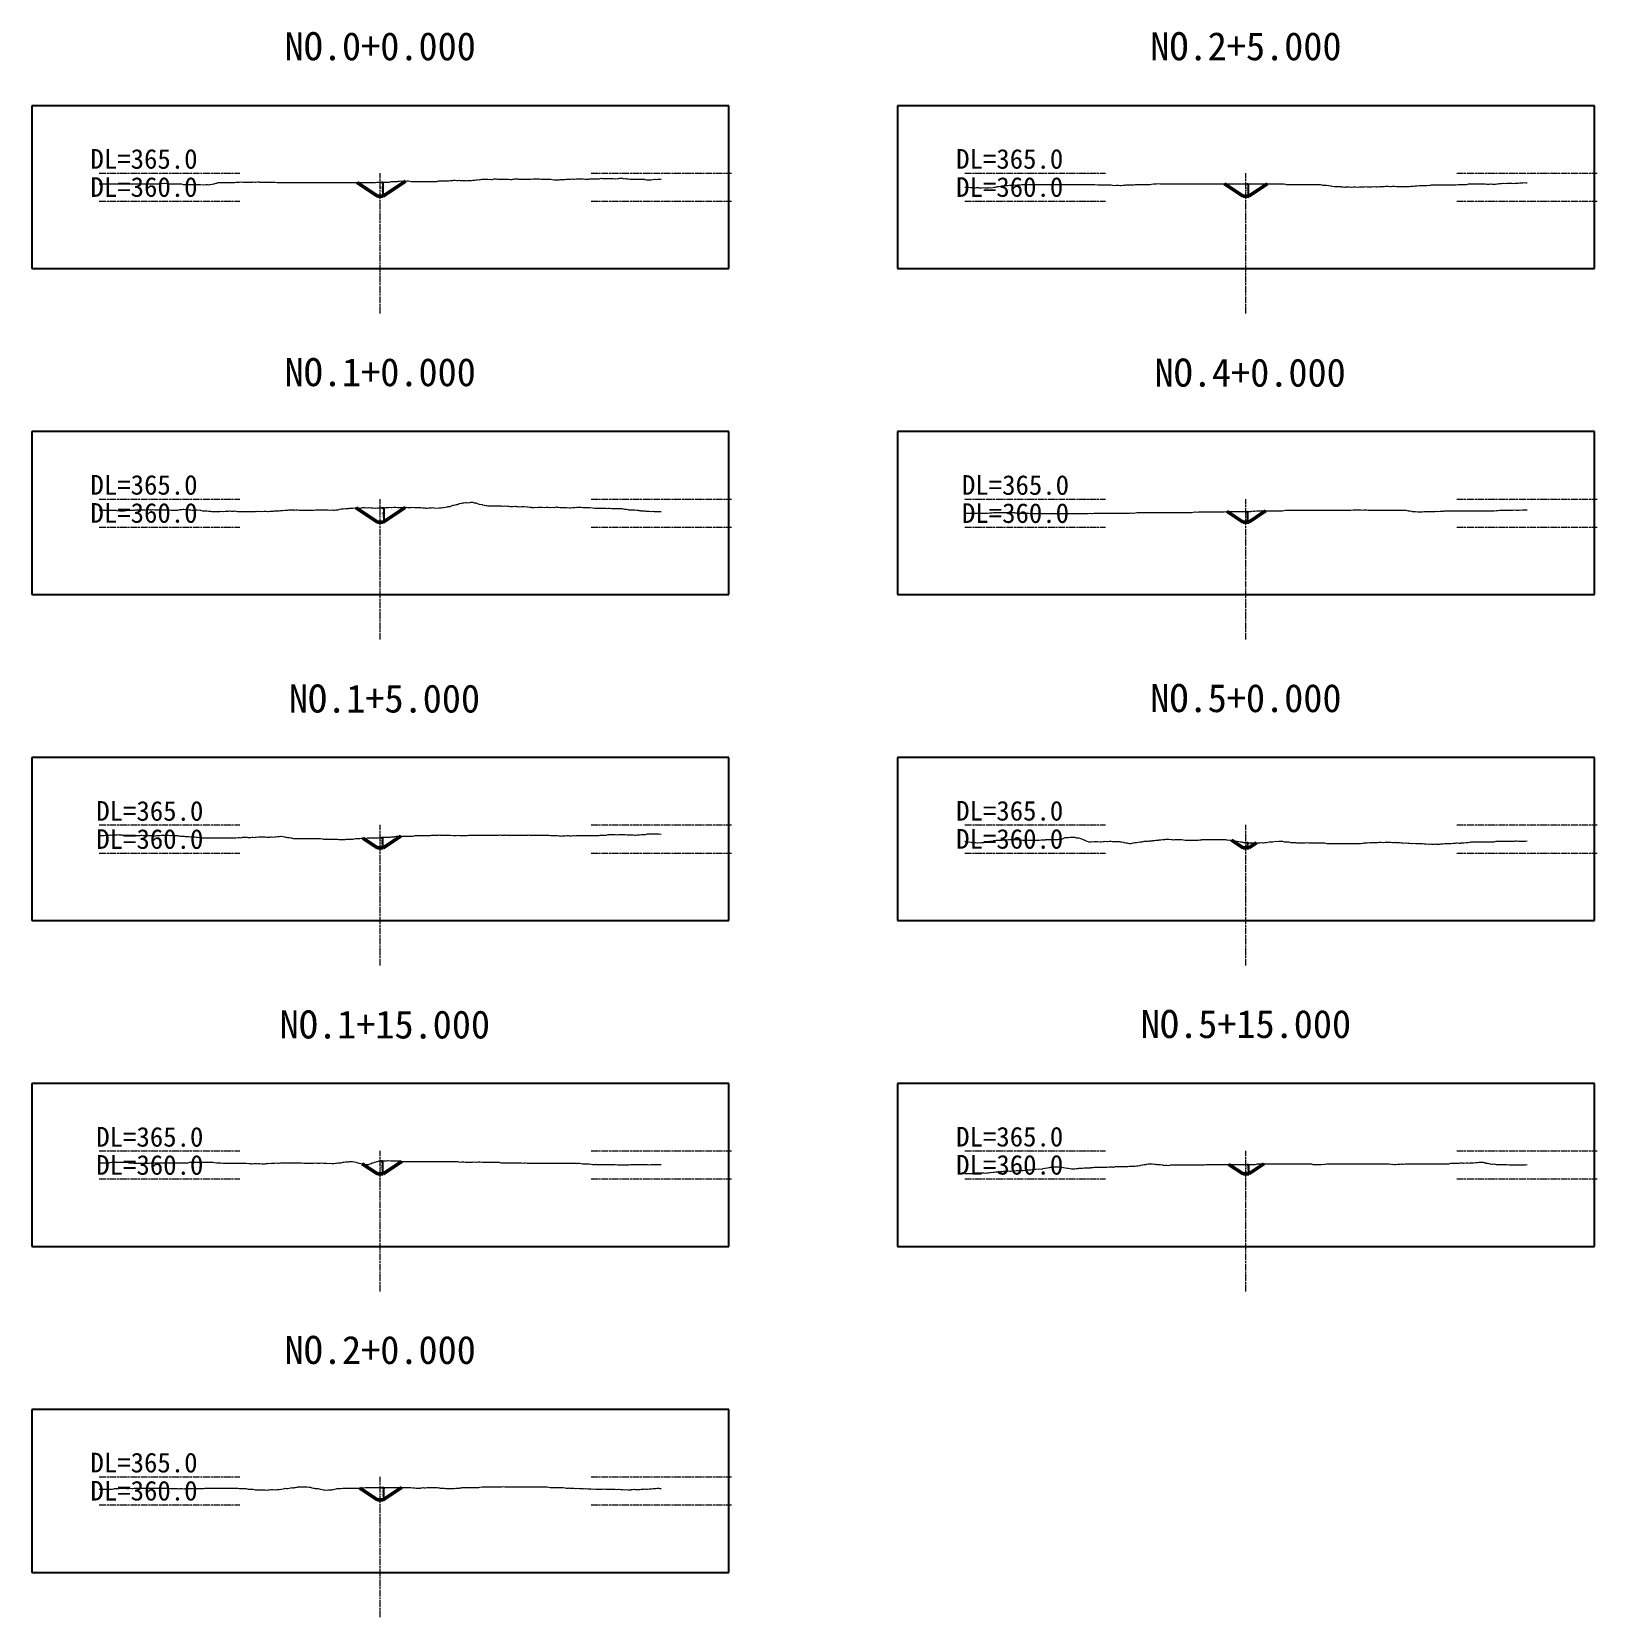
# Model space of a CAD drawing. Header units: millimetres. Extents: x 468560 to 900835, y -713847 to -431684.
# Drawn here: x 622335 to 900835, y -713847 to -431684 of the extents above; entities that cross this region are included whole.
import ezdxf

# ---------------------------------------------------------------- set-up
doc = ezdxf.new("R2010")
doc.units = ezdxf.units.MM
doc.header["$LTSCALE"] = 100
doc.linetypes.add('SXF_一点短鎖線', pattern=[9.25, 6, -1.5, 0.25, -1.5])
doc.linetypes.add('SXF_一点鎖線', pattern=[18.5, 12, -1.5, 3.5, -1.5])
for name, color, linetype, lineweight in [('D-BGD', 7, 'Continuous', 13), ('D-BMK', 2, 'SXF_一点短鎖線', 13), ('D-BMK-HTXT', 7, 'Continuous', 13), ('D-STR', 1, 'Continuous', 50), ('D-STR-WORK', 7, 'Continuous', 13)]:
    doc.layers.add(name, color=color, linetype=linetype, lineweight=lineweight)
doc.layers.add('横断ビュー', color=7, linetype='Continuous')
doc.styles.add('MS ゴシック', font='MS Gothic.ttf')
doc.styles.get("Standard").update_dxf_attribs({"font": 'txt', "bigfont": 'extfont2.shx'})

msp = doc.modelspace()

# ---------------------------------------------------------------- texts
at = {"char_height": 350, "attachment_point": 5, "rotation": 90, "style": 'MS ゴシック'}
for s, insert in [('\\A1;2500', (684541.32, -459696.92)), ('\\A1;2200', (838449.31, -459846.92)), ('\\A1;2548', (684731.5, -517672.89)), ('\\A1;1900', (838385.6, -517996.92)), ('\\A1;1860', (684494, -576016.91)), ('\\A1;1000', (839309.64, -576446.92)), ('\\A1;2300', (684492.33, -633796.92)), ('\\A1;1700', (838545.01, -634096.92)), ('\\A1;2200', (684733.77, -691846.92))]:
    msp.add_mtext(s, dxfattribs=dict(at, insert=insert))
at = {"layer": 'D-BMK-HTXT', "color": 7, "style": 'MS ゴシック'}
for s, height, p in [('NO.4+0.000', 5000, (822078.76, -494846.92)), ('DL=365.0', 3500, (787819.88, -514096.92)), ('DL=360.0', 3500, (787819.88, -519096.92)), ('NO.1+5.000', 5000, (668078.76, -552846.92)), ('DL=365.0', 3500, (633819.88, -572096.92)), ('DL=360.0', 3500, (633819.88, -577096.92)), ('NO.1+15.000', 5000, (666454.4, -610846.92)), ('DL=365.0', 3500, (633819.88, -630096.92)), ('DL=360.0', 3500, (633819.88, -635096.92))]:
    msp.add_text(s, height=height, dxfattribs=at).set_placement(p)
at = {"layer": 'D-BMK-HTXT', "color": 7, "linetype": 'Continuous', "lineweight": 13}
for s, insert, char_height, attachment_point in [('{\\fMS Gothic|b0|i0|c128|p49;NO.0+0.000}', (684335.11, -436846.92), 5000, 8), ('{\\fMS Gothic|b0|i0|c128|p49;NO.2+5.000}', (838335.11, -436846.92), 5000, 8), ('{\\fMS Gothic|b0|i0|c128|p49;DL=365.0}', (651835.11, -454346.92), 3500, 6), ('{\\fMS Gothic|b0|i0|c128|p49;DL=365.0}', (805835.11, -454346.92), 3500, 6), ('{\\fMS Gothic|b0|i0|c128|p49;DL=360.0}', (651835.11, -459346.92), 3500, 6), ('{\\fMS Gothic|b0|i0|c128|p49;DL=360.0}', (805835.11, -459346.92), 3500, 6), ('{\\fMS Gothic|b0|i0|c128|p49;NO.1+0.000}', (684335.11, -494846.92), 5000, 8), ('{\\fMS Gothic|b0|i0|c128|p49;DL=365.0}', (651835.11, -512346.92), 3500, 6), ('{\\fMS Gothic|b0|i0|c128|p49;DL=360.0}', (651835.11, -517346.92), 3500, 6), ('{\\fMS Gothic|b0|i0|c128|p49;NO.5+0.000}', (838335.11, -552846.92), 5000, 8), ('{\\fMS Gothic|b0|i0|c128|p49;DL=365.0}', (805835.11, -570346.92), 3500, 6), ('{\\fMS Gothic|b0|i0|c128|p49;DL=360.0}', (805835.11, -575346.92), 3500, 6), ('{\\fMS Gothic|b0|i0|c128|p49;NO.5+15.000}', (838335.11, -610846.92), 5000, 8), ('{\\fMS Gothic|b0|i0|c128|p49;DL=365.0}', (805835.11, -628346.92), 3500, 6), ('{\\fMS Gothic|b0|i0|c128|p49;DL=360.0}', (805835.11, -633346.92), 3500, 6), ('{\\fMS Gothic|b0|i0|c128|p49;NO.2+0.000}', (684335.11, -668846.92), 5000, 8), ('{\\fMS Gothic|b0|i0|c128|p49;DL=365.0}', (651835.11, -686346.92), 3500, 6), ('{\\fMS Gothic|b0|i0|c128|p49;DL=360.0}', (651835.11, -691346.92), 3500, 6)]:
    msp.add_mtext(s, dxfattribs=dict(at, insert=insert, char_height=char_height, attachment_point=attachment_point))

# ---------------------------------------------------------------- blocks, each defined once
blk = doc.blocks.new('AeccTickTriangle')
at = {"color": 0, "linetype": 'ByBlock', "lineweight": -2}
blk.add_lwpolyline([(0, 0.7), (-0.6, -0.3), (0.6, -0.3)], close=True, dxfattribs=at)
at = {"color": 0, "linetype": 'ByBlock', "lineweight": -2, "const_width": 0.0625}
blk.add_lwpolyline([(0, 0, 1), (0, 0, 1)], format="xyb", close=True, dxfattribs=at)
blk = doc.blocks.new('_Open')
at = {"color": 0, "linetype": 'ByBlock', "lineweight": -2}
for p, q in [((-1, 0.2), (0, 0)), ((-1, -0.2), (0, 0)), ((0, 0), (-1, 0))]:
    blk.add_line(p, q, dxfattribs=at)

# ---------------------------------------------------------------- linework, layer by layer
for p, q in [((684535.11, -458446.92), (684796.32, -458446.92)), ((684796.32, -458696.92), (684796.32, -460696.92)), ((838535.11, -458746.92), (838704.31, -458746.92)), ((838704.31, -458996.92), (838704.31, -460696.92)), ((684535.11, -460946.92), (684796.32, -460946.92)), ((838535.11, -460946.92), (838704.31, -460946.92)), ((684535.11, -516398.86), (684986.5, -516398.86)), ((684538.23, -518946.92), (684986.5, -518946.92)), ((684986.5, -516648.86), (684986.5, -518696.92)), ((838535.11, -517046.92), (838640.6, -517046.92)), ((838535.11, -518946.92), (838640.6, -518946.92)), ((838640.6, -517296.92), (838640.6, -518696.92)), ((684535.11, -575086.9), (684749, -575086.9)), ((684749, -575336.9), (684749, -576696.92)), ((684687.77, -576946.92), (684749, -576946.92)), ((838535.11, -575946.92), (838664.64, -575946.92)), ((838664.64, -576696.92), (838664.64, -576196.92)), ((838678.71, -576946.92), (838664.64, -576946.92)), ((684535.11, -632646.92), (684747.33, -632646.92)), ((684747.33, -632896.92), (684747.33, -634696.92)), ((838535.11, -633246.92), (838800.01, -633246.92)), ((838800.01, -633496.92), (838800.01, -634696.92)), ((684785.11, -634946.92), (684747.33, -634946.92)), ((838785.11, -634946.92), (838800.01, -634946.92)), ((684535.11, -690746.92), (684988.77, -690746.92)), ((684988.77, -692696.92), (684988.77, -690996.92)), ((684611.53, -692946.92), (684988.77, -692946.92))]:
    msp.add_line(p, q)
at = {"layer": 'D-BGD', "color": 7, "linetype": 'Continuous', "lineweight": 13}
for p, q in [((634335.11, -458746.92), (634498.34, -458746.92)), ((634498.34, -458746.92), (634652.48, -458746.92)), ((634652.48, -458746.92), (634920.63, -458746.92)), ((634920.63, -458746.92), (635018.69, -458737.15)), ((635018.69, -458737.15), (635075.06, -458746.92)), ((635075.06, -458746.92), (635384.91, -458746.92)), ((635384.91, -458746.92), (635651.78, -458746.92)), ((635651.78, -458746.92), (635751.12, -458746.92)), ((635751.12, -458746.92), (635923.94, -458746.92)), ((635923.94, -458746.92), (636117.33, -458746.92)), ((636117.33, -458746.92), (636228.49, -458746.92)), ((636228.49, -458746.92), (636483.54, -458746.92)), ((636483.54, -458746.92), (636805.21, -458746.92)), ((636805.21, -458746.92), (636849.76, -458746.92)), ((636849.76, -458746.92), (636927.25, -458746.92)), ((636927.25, -458746.92), (637215.97, -458746.92)), ((637215.97, -458746.92), (637381.93, -458746.92)), ((637381.93, -458746.92), (637582.18, -458746.92)), ((637582.18, -458746.92), (637930.57, -458746.92)), ((637930.57, -458746.92), (637948.4, -458746.92)), ((637948.4, -458746.92), (637958.65, -458746.92)), ((637958.65, -458746.92), (638314.61, -458746.92)), ((638314.61, -458746.92), (638535.36, -458746.92)), ((638535.36, -458746.92), (638680.82, -458746.92)), ((638680.82, -458746.92), (638933.88, -458746.92)), ((638933.88, -458746.92), (639047.04, -458746.92)), ((639047.04, -458746.92), (639112.08, -458746.92)), ((639112.08, -458746.92), (639413.25, -458746.92)), ((639413.25, -458746.92), (639688.8, -458746.92)), ((639688.8, -458746.92), (639779.46, -458746.92)), ((639779.46, -458746.92), (639937.19, -458746.92)), ((639937.19, -458746.92), (640145.67, -458746.92)), ((640145.67, -458746.92), (640265.51, -458746.92)), ((640265.51, -458746.92), (640709.38, -458746.92)), ((640709.38, -458746.92), (640842.23, -458746.92)), ((640842.23, -458746.92), (640878.1, -458746.92)), ((640878.1, -458746.92), (640940.5, -458746.92)), ((640940.5, -458746.92), (641244.31, -458746.92)), ((641244.31, -458746.92), (641418.95, -458746.92)), ((641418.95, -458746.92), (641610.53, -458746.92)), ((641610.53, -458746.92), (641943.81, -458746.92)), ((641943.81, -458746.92), (641976.74, -458746.92)), ((641976.74, -458746.92), (641995.66, -458746.92)), ((641995.66, -458746.92), (642342.95, -458746.92)), ((642342.95, -458746.92), (642572.38, -458746.92)), ((642572.38, -458746.92), (642709.17, -458746.92)), ((642709.17, -458746.92), (642947.13, -458746.92)), ((642947.13, -458746.92), (643075.38, -458746.92)), ((643075.38, -458746.92), (643149.1, -458746.92)), ((643149.1, -458746.92), (643441.59, -458746.92)), ((643441.59, -458746.92), (643725.82, -458746.92)), ((643725.82, -458746.92), (643807.8, -458746.92)), ((643807.8, -458746.92), (643950.44, -458746.92)), ((643950.44, -458746.92), (644174.02, -458746.92)), ((644174.02, -458746.92), (644302.53, -458746.92)), ((644302.53, -458746.92), (644540.23, -458746.92)), ((644540.23, -458746.92), (644879.25, -458746.92)), ((644879.25, -458746.92), (644906.44, -458746.92)), ((644906.44, -458746.92), (644953.75, -458734)), ((644953.75, -458734), (645272.66, -458646.92)), ((645272.66, -458646.92), (645455.97, -458646.92)), ((645455.97, -458646.92), (645638.87, -458678.64)), ((645638.87, -458678.64), (645957.06, -458646.92)), ((645957.06, -458646.92), (646005.08, -458646.92)), ((646005.08, -458646.92), (646032.68, -458646.92)), ((646032.68, -458646.92), (646371.29, -458705.63)), ((646371.29, -458705.63), (646609.4, -458746.92)), ((646609.4, -458746.92), (646737.51, -458746.92)), ((646737.51, -458746.92), (646960.37, -458746.92)), ((646960.37, -458746.92), (647103.72, -458746.92)), ((647103.72, -458746.92), (647186.12, -458746.92)), ((647186.12, -458746.92), (647469.93, -458746.92)), ((647469.93, -458746.92), (647762.84, -458746.92)), ((647762.84, -458746.92), (647836.15, -458746.92)), ((647836.15, -458746.92), (647963.69, -458746.92)), ((647963.69, -458746.92), (648202.36, -458746.92)), ((648202.36, -458746.92), (648339.55, -458746.92)), ((648339.55, -458746.92), (648847.69, -458746.92)), ((648847.69, -458746.92), (648916.27, -458746.92)), ((648916.27, -458746.92), (648934.79, -458746.92)), ((648934.79, -458746.92), (648967, -458755.72)), ((648967, -458755.72), (649301, -458846.92)), ((649301, -458846.92), (649492.99, -458846.92)), ((649492.99, -458846.92), (649667.21, -458846.92)), ((649667.21, -458846.92), (649970.31, -458846.92)), ((649970.31, -458846.92), (650033.42, -458846.92)), ((650033.42, -458846.92), (650069.7, -458846.92)), ((650069.7, -458846.92), (650399.64, -458846.92)), ((650399.64, -458846.92), (650646.42, -458846.92)), ((650646.42, -458846.92), (650765.85, -458846.92)), ((650765.85, -458846.92), (650973.62, -458846.92)), ((650973.62, -458846.92), (651132.06, -458846.92)), ((651132.06, -458846.92), (651223.14, -458846.92)), ((651223.14, -458846.92), (651498.28, -458846.92)), ((651498.28, -458846.92), (651799.86, -458846.92)), ((651799.86, -458846.92), (651864.49, -458846.92)), ((651864.49, -458846.92), (651976.93, -458846.92)), ((651976.93, -458846.92), (652376.57, -458886.75)), ((652376.57, -458886.75), (652916.85, -458940.6)), ((652916.85, -458940.6), (652953.29, -458944.23)), ((652953.29, -458944.23), (652980.25, -458942.25)), ((652980.25, -458942.25), (653329.34, -458881.72)), ((653329.34, -458881.72), (653530.01, -458901.72)), ((653530.01, -458901.72), (653695.55, -458918.22)), ((653695.55, -458918.22), (653983.56, -458868.28)), ((653983.56, -458868.28), (654061.77, -458854.72)), ((654061.77, -458854.72), (654106.72, -458846.92)), ((654106.72, -458846.92), (654427.98, -458791.22)), ((654427.98, -458791.22), (654683.44, -458746.92)), ((654683.44, -458746.92), (654794.19, -458727.72)), ((654794.19, -458727.72), (654986.87, -458694.31)), ((654986.87, -458694.31), (655160.41, -458646.92)), ((655160.41, -458646.92), (655260.16, -458619.68)), ((655260.16, -458619.68), (655526.62, -458546.92)), ((655526.62, -458546.92), (655836.87, -458546.92)), ((655836.87, -458546.92), (655892.83, -458546.92)), ((655892.83, -458546.92), (655990.18, -458546.92)), ((655990.18, -458546.92), (656259.05, -458546.92)), ((656259.05, -458546.92), (656413.59, -458546.92)), ((656413.59, -458546.92), (656625.26, -458546.92)), ((656625.26, -458546.92), (656990.31, -458546.92)), ((656990.31, -458546.92), (656993.49, -458546.92)), ((656993.49, -458546.92), (657567.03, -458546.92)), ((657567.03, -458546.92), (657723.9, -458546.92)), ((657723.9, -458546.92), (657996.81, -458546.92)), ((657996.81, -458546.92), (658090.11, -458546.92)), ((658090.11, -458546.92), (658143.74, -458546.92)), ((658143.74, -458546.92), (658456.32, -458492.72)), ((658456.32, -458492.72), (658720.46, -458446.92)), ((658720.46, -458446.92), (658822.54, -458429.22)), ((658822.54, -458429.22), (659000.12, -458446.92)), ((659000.12, -458446.92), (659188.75, -458446.92)), ((659188.75, -458446.92), (659297.18, -458446.92)), ((659297.18, -458446.92), (659554.96, -458402.22)), ((659554.96, -458402.22), (659873.89, -458434.01)), ((659873.89, -458434.01), (659921.18, -458438.72)), ((659921.18, -458438.72), (660003.43, -458446.92)), ((660003.43, -458446.92), (660287.39, -458446.92)), ((660287.39, -458446.92), (660450.61, -458446.92)), ((660450.61, -458446.92), (660653.6, -458446.92)), ((660653.6, -458446.92), (661006.74, -458446.92)), ((661006.74, -458446.92), (661019.81, -458446.92)), ((661019.81, -458446.92), (661027.33, -458446.92)), ((661027.33, -458446.92), (661386.03, -458446.92)), ((661386.03, -458446.92), (661604.05, -458446.92)), ((661604.05, -458446.92), (661752.24, -458421.22)), ((661752.24, -458421.22), (662010.05, -458446.92)), ((662010.05, -458446.92), (662118.45, -458446.92)), ((662118.45, -458446.92), (662180.76, -458446.92)), ((662180.76, -458446.92), (662484.67, -458394.23)), ((662484.67, -458394.23), (662757.48, -458421.42)), ((662757.48, -458421.42), (662850.88, -458430.73)), ((662850.88, -458430.73), (663013.37, -458446.92)), ((663013.37, -458446.92), (663217.09, -458446.92)), ((663217.09, -458446.92), (663334.2, -458446.92)), ((663334.2, -458446.92), (663583.3, -458446.92)), ((663583.3, -458446.92), (663910.91, -458446.92)), ((663910.91, -458446.92), (663949.52, -458446.92)), ((663949.52, -458446.92), (664016.68, -458446.92)), ((664016.68, -458446.92), (664315.73, -458446.92)), ((664315.73, -458446.92), (664487.63, -458446.92)), ((664487.63, -458446.92), (664681.94, -458446.92)), ((664681.94, -458446.92), (665019.99, -458446.92)), ((665019.99, -458446.92), (665048.16, -458446.92)), ((665048.16, -458446.92), (665064.35, -458446.92)), ((665064.35, -458446.92), (665414.37, -458446.92)), ((665414.37, -458446.92), (665641.06, -458446.92)), ((665641.06, -458446.92), (666023.3, -458513.2)), ((666023.3, -458513.2), (666217.78, -458527.54)), ((666217.78, -458527.54), (666513.01, -458498.11)), ((666513.01, -458498.11), (666794.5, -458546.92)), ((666794.5, -458546.92), (666879.22, -458546.92)), ((666879.22, -458546.92), (667026.61, -458546.92)), ((667026.61, -458546.92), (667245.43, -458525.11)), ((667245.43, -458525.11), (667371.22, -458546.92)), ((667371.22, -458546.92), (667611.65, -458546.92)), ((667611.65, -458546.92), (667947.93, -458546.92)), ((667947.93, -458546.92), (667977.86, -458546.92)), ((667977.86, -458546.92), (668029.93, -458546.92)), ((668029.93, -458546.92), (668344.07, -458546.92)), ((668344.07, -458546.92), (668524.65, -458546.92)), ((668524.65, -458546.92), (668710.29, -458546.92)), ((668710.29, -458546.92), (669033.24, -458546.92)), ((669033.24, -458546.92), (669076.5, -458546.92)), ((669076.5, -458546.92), (669101.37, -458546.92)), ((669101.37, -458546.92), (669442.71, -458546.92)), ((669442.71, -458546.92), (669678.08, -458546.92)), ((669678.08, -458546.92), (669808.93, -458546.92)), ((669808.93, -458546.92), (670036.55, -458546.92)), ((670036.55, -458546.92), (670175.14, -458546.92)), ((670175.14, -458546.92), (670254.8, -458546.92)), ((670254.8, -458546.92), (670541.35, -458546.92)), ((670541.35, -458546.92), (670831.52, -458546.92)), ((670831.52, -458546.92), (670907.56, -458546.92)), ((670907.56, -458546.92), (671039.86, -458546.92)), ((671039.86, -458546.92), (671273.78, -458546.92)), ((671273.78, -458546.92), (671408.24, -458546.92)), ((671408.24, -458546.92), (671639.99, -458546.92)), ((671639.99, -458546.92), (671984.95, -458546.92)), ((671984.95, -458546.92), (672006.2, -458546.92)), ((672006.2, -458546.92), (672043.17, -458546.92)), ((672043.17, -458546.92), (672372.42, -458546.92)), ((672372.42, -458546.92), (672561.67, -458546.92)), ((672561.67, -458546.92), (672738.63, -458546.92)), ((672738.63, -458546.92), (673046.49, -458546.92)), ((673046.49, -458546.92), (673104.84, -458546.92)), ((673104.84, -458546.92), (673138.39, -458546.92)), ((673138.39, -458546.92), (673471.06, -458546.92)), ((673471.06, -458546.92), (673715.1, -458546.92)), ((673715.1, -458546.92), (674049.8, -458546.92)), ((674049.8, -458546.92), (674291.82, -458546.92)), ((674291.82, -458546.92), (674569.69, -458546.92)), ((674569.69, -458546.92), (674868.54, -458546.92)), ((674868.54, -458546.92), (674935.91, -458546.92)), ((674935.91, -458546.92), (675053.11, -458546.92)), ((675053.11, -458546.92), (675302.12, -458546.92)), ((675302.12, -458546.92), (675445.26, -458546.92)), ((675445.26, -458546.92), (675668.33, -458546.92)), ((675668.33, -458546.92), (676021.97, -458546.92)), ((676021.97, -458546.92), (676034.55, -458546.92)), ((676034.55, -458546.92), (676056.42, -458546.92)), ((676056.42, -458546.92), (676400.76, -458546.92)), ((676400.76, -458546.92), (676598.69, -458546.92)), ((676598.69, -458546.92), (676766.97, -458546.92)), ((676766.97, -458546.92), (677059.73, -458546.92)), ((677059.73, -458546.92), (677133.19, -458546.92)), ((677133.19, -458546.92), (677175.41, -458546.92)), ((677175.41, -458546.92), (677499.4, -458546.92)), ((677499.4, -458546.92), (677752.12, -458546.92)), ((677752.12, -458546.92), (677865.61, -458546.92)), ((677865.61, -458546.92), (678063.04, -458546.92)), ((678063.04, -458546.92), (678231.82, -458546.92)), ((678231.82, -458546.92), (678328.84, -458546.92)), ((678328.84, -458546.92), (678598.04, -458546.92)), ((678598.04, -458546.92), (678905.56, -458546.92)), ((678905.56, -458546.92), (678964.25, -458546.92)), ((678964.25, -458546.92), (679066.36, -458546.92)), ((679066.36, -458546.92), (679330.46, -458546.92)), ((679330.46, -458546.92), (679482.27, -458546.92)), ((679482.27, -458546.92), (679696.68, -458546.92)), ((679696.68, -458546.92), (680058.99, -458546.92)), ((680058.99, -458546.92), (680062.89, -458546.92)), ((680062.89, -458546.92), (680069.67, -458546.92)), ((680069.67, -458546.92), (680429.1, -458546.92)), ((680429.1, -458546.92), (680635.71, -458546.92)), ((680635.71, -458546.92), (680795.31, -458546.92)), ((680795.31, -458546.92), (681072.98, -458546.92)), ((681072.98, -458546.92), (681161.53, -458546.92)), ((681161.53, -458546.92), (681212.43, -458546.92)), ((681212.43, -458546.92), (681527.74, -458546.92)), ((681527.74, -458546.92), (681789.14, -458546.92)), ((681789.14, -458546.92), (681893.95, -458546.92)), ((681893.95, -458546.92), (682076.29, -458546.92)), ((682076.29, -458546.92), (682260.17, -458546.92)), ((682260.17, -458546.92), (682365.86, -458546.92)), ((682365.86, -458546.92), (682757.33, -458546.92)), ((682757.33, -458546.92), (682942.58, -458546.92)), ((682942.58, -458546.92), (682992.59, -458546.92)), ((682992.59, -458546.92), (683079.6, -458546.92)), ((683079.6, -458546.92), (683358.81, -458519.09)), ((683358.81, -458519.09), (683519.29, -458503.1)), ((683519.29, -458503.1), (683725.02, -458482.59)), ((683725.02, -458482.59), (684082.92, -458446.92)), ((684082.92, -458446.92), (684091.23, -458446.92)), ((684091.23, -458446.92), (684096.01, -458446.92)), ((684096.01, -458446.92), (684335.11, -458446.92)), ((684335.11, -458446.92), (684457.44, -458446.92)), ((684457.44, -458446.92), (684672.73, -458446.92)), ((684672.73, -458446.92), (684823.66, -458446.92)), ((684823.66, -458446.92), (685086.23, -458446.92)), ((685086.23, -458446.92), (685189.87, -458446.92)), ((685189.87, -458446.92), (685249.45, -458446.92)), ((685249.45, -458446.92), (685556.08, -458446.92)), ((685556.08, -458446.92), (685826.16, -458446.92)), ((685826.16, -458446.92), (685922.3, -458446.92)), ((685922.3, -458446.92), (686089.54, -458401.25)), ((686089.54, -458401.25), (686288.51, -458346.92)), ((686288.51, -458346.92), (686402.88, -458346.92)), ((686402.88, -458346.92), (686654.72, -458346.92)), ((686654.72, -458346.92), (686979.6, -458346.92)), ((686979.6, -458346.92), (687020.94, -458346.92)), ((687020.94, -458346.92), (687092.85, -458346.92)), ((687092.85, -458346.92), (687387.15, -458346.92)), ((687387.15, -458346.92), (687556.31, -458300.73)), ((687556.31, -458300.73), (687753.36, -458281.09)), ((687753.36, -458281.09), (688096.16, -458246.92)), ((688096.16, -458246.92), (688119.57, -458246.92)), ((688119.57, -458246.92), (688133.03, -458246.92)), ((688133.03, -458246.92), (688485.79, -458308.09)), ((688485.79, -458308.09), (688709.75, -458285.77)), ((688709.75, -458285.77), (688852, -458271.59)), ((688852, -458271.59), (689099.48, -458246.92)), ((689099.48, -458246.92), (689218.21, -458246.92)), ((689218.21, -458246.92), (689286.47, -458246.92)), ((689286.47, -458246.92), (689584.43, -458298.59)), ((689584.43, -458298.59), (689863.18, -458346.92)), ((689863.18, -458346.92), (689950.64, -458346.92)), ((689950.64, -458346.92), (690102.79, -458346.92)), ((690102.79, -458346.92), (690316.85, -458325.59)), ((690316.85, -458325.59), (690439.9, -458346.92)), ((690439.9, -458346.92), (690895.64, -458346.92)), ((690895.64, -458346.92), (691016.62, -458346.92)), ((691016.62, -458346.92), (691049.28, -458346.92)), ((691049.28, -458346.92), (691106.1, -458346.92)), ((691106.1, -458346.92), (691415.49, -458346.92)), ((691415.49, -458346.92), (691593.33, -458346.92)), ((691593.33, -458346.92), (691781.7, -458346.92)), ((691781.7, -458346.92), (692109.41, -458346.92)), ((692109.41, -458346.92), (692170.05, -458346.92)), ((692170.05, -458346.92), (692252.03, -458346.92)), ((692252.03, -458346.92), (692746.77, -458346.92)), ((692746.77, -458346.92), (693112.72, -458346.92)), ((693112.72, -458346.92), (693246.56, -458346.92)), ((693246.56, -458346.92), (693323.48, -458346.92)), ((693323.48, -458346.92), (693612.77, -458346.92)), ((693612.77, -458346.92), (693900.2, -458346.92)), ((693900.2, -458346.92), (693978.98, -458346.92)), ((693978.98, -458346.92), (694116.04, -458346.92)), ((694116.04, -458346.92), (694345.2, -458324.08)), ((694345.2, -458324.08), (694476.92, -458310.95)), ((694476.92, -458310.95), (694711.41, -458246.92)), ((694711.41, -458246.92), (695053.64, -458246.92)), ((695053.64, -458246.92), (695077.62, -458251.08)), ((695077.62, -458251.08), (695119.35, -458246.92)), ((695119.35, -458246.92), (695443.83, -458214.58)), ((695443.83, -458214.58), (695630.35, -458246.92)), ((695630.35, -458246.92), (695810.05, -458246.92)), ((695810.05, -458246.92), (696122.66, -458246.92)), ((696122.66, -458246.92), (696176.26, -458241.58)), ((696176.26, -458241.58), (696207.07, -458238.51)), ((696207.07, -458238.51), (696542.47, -458205.08)), ((696542.47, -458205.08), (696783.79, -458181.03)), ((696783.79, -458181.03), (696908.69, -458146.92)), ((696908.69, -458146.92), (697125.97, -458146.92)), ((697125.97, -458146.92), (697274.9, -458132.08)), ((697274.9, -458132.08), (697360.5, -458123.55)), ((697360.5, -458123.55), (697641.11, -458095.58)), ((697641.11, -458095.58), (697937.22, -458146.92)), ((697937.22, -458146.92), (698007.32, -458146.92)), ((698007.32, -458146.92), (698129.28, -458146.92)), ((698129.28, -458146.92), (698373.54, -458122.58)), ((698373.54, -458122.58), (698513.94, -458146.92)), ((698513.94, -458146.92), (699033.96, -458146.92)), ((699033.96, -458146.92), (699090.66, -458146.92)), ((699090.66, -458146.92), (699105.96, -458146.92)), ((699105.96, -458146.92), (699132.6, -458146.92)), ((699132.6, -458146.92), (699472.18, -458146.92)), ((699472.18, -458146.92), (699667.37, -458200.22)), ((699667.37, -458200.22), (699838.39, -458187.61)), ((699838.39, -458187.61), (700135.91, -458165.68)), ((700135.91, -458165.68), (700204.6, -458153.77)), ((700204.6, -458153.77), (700244.09, -458157.7)), ((700244.09, -458157.7), (700570.82, -458133.62)), ((700570.82, -458133.62), (700820.81, -458115.19)), ((700820.81, -458115.19), (700937.03, -458086.46)), ((700937.03, -458086.46), (701139.22, -458091.71)), ((701139.22, -458091.71), (701303.24, -458063.27)), ((701303.24, -458063.27), (701397.52, -458072.67)), ((701397.52, -458072.67), (701669.45, -458005.47)), ((701669.45, -458005.47), (701974.24, -458013.37)), ((701974.24, -458013.37), (702035.67, -458014.97)), ((702035.67, -458014.97), (702142.53, -457988.56)), ((702142.53, -457988.56), (702401.88, -457924.47)), ((702401.88, -457924.47), (702550.96, -457928.34)), ((702550.96, -457928.34), (702768.09, -457933.97)), ((702768.09, -457933.97), (703127.68, -457943.3)), ((703127.68, -457943.3), (703134.31, -457943.47)), ((703134.31, -457943.47), (703145.84, -457943.77)), ((703145.84, -457943.77), (703500.52, -457952.97)), ((703500.52, -457952.97), (703704.39, -457958.26)), ((703704.39, -457958.26), (703866.73, -457934.32)), ((703866.73, -457934.32), (704149.16, -457969.8)), ((704149.16, -457969.8), (704232.95, -457963.62)), ((704232.95, -457963.62), (704281.11, -457960.07)), ((704281.11, -457960.07), (704599.16, -457881.48)), ((704599.16, -457881.48), (704857.83, -457888.19)), ((704857.83, -457888.19), (704965.37, -457890.98)), ((704965.37, -457890.98), (705152.47, -457895.83)), ((705152.47, -457895.83), (705331.58, -457900.48)), ((705331.58, -457900.48), (705434.54, -457903.15)), ((705434.54, -457903.15), (705697.8, -457909.98)), ((705697.8, -457909.98), (706011.26, -457918.11)), ((706011.26, -457918.11), (706155.78, -457921.86)), ((706155.78, -457921.86), (706587.98, -457933.08)), ((706587.98, -457933.08), (706796.44, -457938.48)), ((706796.44, -457938.48), (707159.09, -457947.89)), ((707159.09, -457947.89), (707162.65, -457947.99)), ((707162.65, -457947.99), (707164.69, -457948.04)), ((707164.69, -457948.04), (707528.86, -457957.49)), ((707528.86, -457957.49), (707741.41, -457963)), ((707741.41, -457963), (707895.08, -457940.34)), ((707895.08, -457940.34), (708162.4, -457900.93)), ((708162.4, -457900.93), (708261.29, -457876.49)), ((708261.29, -457876.49), (708318.13, -457877.96)), ((708318.13, -457877.96), (708627.5, -457885.99)), ((708627.5, -457885.99), (708894.85, -457892.93)), ((708894.85, -457892.93), (708993.71, -457895.49)), ((708993.71, -457895.49), (709165.72, -457899.95)), ((709165.72, -457899.95), (709359.93, -457904.99)), ((709359.93, -457904.99), (709471.56, -457907.89)), ((709471.56, -457907.89), (709726.14, -457914.49)), ((709726.14, -457914.49), (710048.28, -457922.85)), ((710048.28, -457922.85), (710092.35, -457923.99)), ((710092.35, -457923.99), (710169.03, -457925.98)), ((710169.03, -457925.98), (710458.57, -457933.5)), ((710458.57, -457933.5), (710625, -457937.81)), ((710625, -457937.81), (710824.78, -457943)), ((710824.78, -457943), (711172.34, -457952.01)), ((711172.34, -457952.01), (711190.99, -457950.64)), ((711190.99, -457950.64), (711201.71, -457949.85)), ((711201.71, -457949.85), (711557.21, -457862)), ((711557.21, -457862), (711778.43, -457867.74)), ((711778.43, -457867.74), (711923.42, -457871.5)), ((711923.42, -457871.5), (712175.65, -457878.05)), ((712175.65, -457878.05), (712289.63, -457881)), ((712289.63, -457881), (712355.15, -457882.7)), ((712355.15, -457882.7), (712655.84, -457890.5)), ((712655.84, -457890.5), (712931.87, -457897.66)), ((712931.87, -457897.66), (713022.06, -457900)), ((713022.06, -457900), (713178.96, -457904.08)), ((713178.96, -457904.08), (713388.27, -457909.51)), ((713388.27, -457909.51), (713508.58, -457912.63)), ((713508.58, -457912.63), (713754.48, -457919.01)), ((713754.48, -457919.01), (714085.3, -457927.59)), ((714085.3, -457927.59), (714182.28, -457930.11)), ((714182.28, -457930.11), (714486.91, -457938.01)), ((714486.91, -457938.01), (714662.02, -457942.55)), ((714662.02, -457942.55), (715185.59, -458046.92)), ((715185.59, -458046.92), (715219.34, -458053.65)), ((715219.34, -458053.65), (715238.73, -458052.22)), ((715238.73, -458052.22), (715585.55, -458026.65)), ((715585.55, -458026.65), (715815.45, -458072.48)), ((715815.45, -458072.48), (715951.76, -458052.38)), ((715951.76, -458052.38), (716188.9, -458017.41)), ((716188.9, -458017.41), (716317.97, -457985.52)), ((716317.97, -457985.52), (716392.17, -457987.44)), ((716392.17, -457987.44), (716684.19, -457995.02)), ((716684.19, -457995.02), (716968.89, -458002.4)), ((716968.89, -458002.4), (717050.4, -457990.38)), ((717050.4, -457990.38), (717192.21, -457969.47)), ((717192.21, -457969.47), (717416.61, -457914.02)), ((717416.61, -457914.02), (717545.6, -457917.37)), ((717545.6, -457917.37), (717782.83, -457923.52)), ((717782.83, -457923.52), (718122.32, -457932.33)), ((718122.32, -457932.33), (718149.04, -457928.39)), ((718149.04, -457928.39), (718195.52, -457921.53)), ((718195.52, -457921.53), (718515.25, -457874.39)), ((718515.25, -457874.39), (718699.04, -457897.48)), ((718699.04, -457897.48), (718881.46, -457920.39)), ((718881.46, -457920.39), (719198.83, -457873.6)), ((719198.83, -457873.6), (719247.68, -457861.53)), ((719247.68, -457861.53), (719275.75, -457862.25)), ((719275.75, -457862.25), (719613.89, -457871.03)), ((719613.89, -457871.03), (719852.47, -457877.22)), ((719852.47, -457877.22), (719980.1, -457880.53)), ((719980.1, -457880.53), (720202.15, -457886.29)), ((720202.15, -457886.29), (720346.32, -457890.03)), ((720346.32, -457890.03), (720429.19, -457892.18)), ((720429.19, -457892.18), (720712.53, -457899.53)), ((720712.53, -457899.53), (721005.9, -457907.14)), ((721005.9, -457907.14), (721078.74, -457909.03)), ((721078.74, -457909.03), (721205.46, -457912.32)), ((721205.46, -457912.32), (721444.96, -457894.66)), ((721444.96, -457894.66), (721582.62, -457884.51)), ((721582.62, -457884.51), (722092.51, -457846.92)), ((722092.51, -457846.92), (722159.34, -457837.07)), ((722159.34, -457837.07), (722177.38, -457837.54)), ((722177.38, -457837.54), (722208.77, -457838.35)), ((722208.77, -457838.35), (722543.59, -457847.04)), ((722543.59, -457847.04), (722736.06, -457852.03)), ((722736.06, -457852.03), (722909.81, -457856.54)), ((722909.81, -457856.54), (723212.08, -457864.38)), ((723212.08, -457864.38), (723276.02, -457859.67)), ((723276.02, -457859.67), (723312.77, -457856.96)), ((723312.77, -457856.96), (723642.23, -457775.54)), ((723642.23, -457775.54), (723889.49, -457781.96)), ((723889.49, -457781.96), (724008.45, -457785.04)), ((724008.45, -457785.04), (724215.39, -457790.41)), ((724215.39, -457790.41), (724374.66, -457794.54)), ((724374.66, -457794.54), (724466.21, -457796.92)), ((724466.21, -457796.92), (724740.87, -457804.04)), ((724740.87, -457804.04), (725042.92, -457811.88)), ((725042.92, -457811.88), (725107.09, -457813.55)), ((725107.09, -457813.55), (725218.71, -457816.44)), ((725218.71, -457816.44), (725473.3, -457823.05)), ((725473.3, -457823.05), (725619.64, -457826.84)), ((725619.64, -457826.84), (725839.51, -457832.55)), ((725839.51, -457832.55), (726196.36, -457841.81)), ((726196.36, -457841.81), (726205.72, -457842.05)), ((726205.72, -457842.05), (726222.02, -457842.47)), ((726222.02, -457842.47), (726571.94, -457816.67)), ((726571.94, -457816.67), (726773.08, -457801.84)), ((726773.08, -457801.84), (726938.15, -457761.05)), ((726938.15, -457761.05), (727225.33, -457768.5)), ((727225.33, -457768.5), (727304.36, -457770.55)), ((727304.36, -457770.55), (727349.79, -457771.73)), ((727349.79, -457771.73), (727670.58, -457835.68)), ((727670.58, -457835.68), (727926.51, -457816.81)), ((727926.51, -457816.81), (728036.79, -457808.68)), ((728036.79, -457808.68), (728228.64, -457846.92)), ((728228.64, -457846.92), (728403, -457864.3)), ((728403, -457864.3), (728503.23, -457874.29)), ((728503.23, -457874.29), (728769.22, -457900.8)), ((728769.22, -457900.8), (729079.94, -457931.77)), ((729079.94, -457931.77), (729135.43, -457927.68)), ((729135.43, -457927.68), (729231.95, -457946.92)), ((729231.95, -457946.92), (729501.64, -457946.92)), ((729501.64, -457946.92), (729656.66, -457946.92)), ((729656.66, -457946.92), (730230.82, -457946.92)), ((730230.82, -457946.92), (730233.38, -457946.92)), ((730233.38, -457946.92), (730234.07, -457946.92)), ((730234.07, -457946.92), (730235.27, -457946.92)), ((730235.27, -457946.92), (730600.28, -457946.92)), ((730600.28, -457946.92), (730810.09, -457946.92)), ((730810.09, -457946.92), (730966.49, -457946.92)), ((730966.49, -457946.92), (731238.58, -457946.92)), ((731238.58, -457946.92), (731332.71, -457946.92)), ((731332.71, -457946.92), (731386.81, -457961.7)), ((731386.81, -457961.7), (731698.92, -458046.92)), ((731698.92, -458046.92), (731963.53, -458046.92)), ((731963.53, -458046.92), (732065.13, -458046.92)), ((732065.13, -458046.92), (732241.89, -458046.92)), ((732241.89, -458046.92), (732431.35, -458046.92)), ((732431.35, -458046.92), (732540.25, -458046.92)), ((732540.25, -458046.92), (732797.56, -458002.3)), ((732797.56, -458002.3), (733116.96, -457946.92)), ((733116.96, -457946.92), (733163.77, -457946.92)), ((733163.77, -457946.92), (733245.2, -457946.92)), ((733245.2, -457946.92), (733529.98, -457975.31)), ((733529.98, -457975.31), (733693.68, -457946.92)), ((733693.68, -457946.92), (733896.2, -457911.81)), ((733896.2, -457911.81), (734248.51, -457946.92)), ((734248.51, -457946.92), (734270.4, -457946.92)), ((734270.4, -457946.92), (734299.98, -457946.92)), ((734299.98, -457946.92), (734335.11, -457946.92)), ((788335.11, -459346.92), (788412.67, -459346.92)), ((788412.67, -459346.92), (788892.68, -459346.92)), ((788892.68, -459346.92), (788954.09, -459353.04)), ((788954.09, -459353.04), (788989.39, -459356.56)), ((788989.39, -459356.56), (789320.3, -459389.54)), ((789320.3, -459389.54), (789566.11, -459414.04)), ((789566.11, -459414.04), (789686.52, -459426.04)), ((789686.52, -459426.04), (789895.99, -459446.92)), ((789895.99, -459446.92), (790052.73, -459446.92)), ((790052.73, -459446.92), (790142.82, -459446.92)), ((790142.82, -459446.92), (790418.94, -459399.04)), ((790418.94, -459399.04), (790719.54, -459429)), ((790719.54, -459429), (790785.16, -459435.54)), ((790785.16, -459435.54), (790899.3, -459446.92)), ((790899.3, -459446.92), (791151.37, -459472.04)), ((791151.37, -459472.04), (791296.26, -459446.92)), ((791296.26, -459446.92), (791517.58, -459408.55)), ((791517.58, -459408.55), (791872.98, -459443.97)), ((791872.98, -459443.97), (791883.79, -459445.05)), ((791883.79, -459445.05), (791902.61, -459446.92)), ((791902.61, -459446.92), (792250.01, -459446.92)), ((792250.01, -459446.92), (792449.69, -459446.92)), ((792449.69, -459446.92), (792616.22, -459418.05)), ((792616.22, -459418.05), (792905.93, -459446.92)), ((792905.93, -459446.92), (792982.43, -459446.92)), ((792982.43, -459446.92), (793026.41, -459446.92)), ((793026.41, -459446.92), (793348.65, -459391.05)), ((793348.65, -459391.05), (793603.13, -459346.92)), ((793603.13, -459346.92), (793714.86, -459327.55)), ((793714.86, -459327.55), (793909.24, -459293.84)), ((793909.24, -459293.84), (794081.07, -459264.05)), ((794081.07, -459264.05), (794179.84, -459246.92)), ((794179.84, -459246.92), (794447.28, -459200.55)), ((794447.28, -459200.55), (794756.56, -459146.92)), ((794756.56, -459146.92), (794912.55, -459119.87)), ((794912.55, -459119.87), (795333.28, -459088.86)), ((795333.28, -459088.86), (795545.92, -459073.18)), ((795545.92, -459073.18), (795910, -459046.34)), ((795910, -459046.34), (795912.14, -459046.55)), ((795912.14, -459046.55), (795915.86, -459045.9)), ((795915.86, -459045.9), (796278.35, -458983.05)), ((796278.35, -458983.05), (796486.71, -459003.82)), ((796486.71, -459003.82), (796644.56, -459019.55)), ((796644.56, -459019.55), (796919.17, -458971.93)), ((796919.17, -458971.93), (797010.78, -458956.05)), ((797010.78, -458956.05), (797063.43, -458961.3)), ((797063.43, -458961.3), (797376.99, -458992.55)), ((797376.99, -458992.55), (797640.15, -458946.92)), ((797640.15, -458946.92), (797743.2, -458929.05)), ((797743.2, -458929.05), (797922.49, -458946.92)), ((797922.49, -458946.92), (798109.41, -458946.92)), ((798109.41, -458946.92), (798216.86, -458946.92)), ((798216.86, -458946.92), (798475.63, -458902.05)), ((798475.63, -458902.05), (798793.58, -458846.92)), ((798793.58, -458846.92), (798841.84, -458846.92)), ((798841.84, -458846.92), (798925.8, -458846.92)), ((798925.8, -458846.92), (799208.05, -458875.05)), ((799208.05, -458875.05), (799370.3, -458846.92)), ((799370.3, -458846.92), (799574.27, -458846.92)), ((799574.27, -458846.92), (799929.11, -458846.92)), ((799929.11, -458846.92), (799940.48, -458846.92)), ((799940.48, -458846.92), (799947.02, -458846.92)), ((799947.02, -458846.92), (800306.69, -458846.92)), ((800306.69, -458846.92), (800523.73, -458846.92)), ((800523.73, -458846.92), (800672.91, -458846.92)), ((800672.91, -458846.92), (800932.42, -458846.92)), ((800932.42, -458846.92), (801039.12, -458846.92)), ((801039.12, -458846.92), (801100.45, -458846.92)), ((801100.45, -458846.92), (801405.33, -458846.92)), ((801405.33, -458846.92), (801677.17, -458846.92)), ((801677.17, -458846.92), (801771.54, -458846.92)), ((801771.54, -458846.92), (801935.73, -458846.92)), ((801935.73, -458846.92), (802137.76, -458846.92)), ((802137.76, -458846.92), (802253.88, -458846.92)), ((802253.88, -458846.92), (802503.97, -458846.92)), ((802503.97, -458846.92), (802830.6, -458846.92)), ((802830.6, -458846.92), (802870.18, -458846.92)), ((802870.18, -458846.92), (802939.05, -458846.92)), ((802939.05, -458846.92), (803236.4, -458846.92)), ((803236.4, -458846.92), (803407.32, -458846.92)), ((803407.32, -458846.92), (803942.36, -458846.92)), ((803942.36, -458846.92), (803984.03, -458846.92)), ((803984.03, -458846.92), (804335.04, -458846.92)), ((804335.04, -458846.92), (804560.75, -458846.92)), ((804560.75, -458846.92), (804701.25, -458846.92)), ((804701.25, -458846.92), (804945.67, -458846.92)), ((804945.67, -458846.92), (805067.46, -458846.92)), ((805067.46, -458846.92), (805137.47, -458846.92)), ((805137.47, -458846.92), (805433.67, -458846.92)), ((805433.67, -458846.92), (805714.19, -458846.92)), ((805714.19, -458846.92), (805799.89, -458846.92)), ((805799.89, -458846.92), (805948.98, -458846.92)), ((805948.98, -458846.92), (806166.1, -458846.92)), ((806166.1, -458846.92), (806290.9, -458846.92)), ((806290.9, -458846.92), (806532.31, -458846.92)), ((806532.31, -458846.92), (806867.62, -458846.92)), ((806867.62, -458846.92), (806898.53, -458846.92)), ((806898.53, -458846.92), (806952.29, -458846.92)), ((806952.29, -458846.92), (807444.34, -458846.92)), ((807444.34, -458846.92), (807955.6, -458846.92)), ((807955.6, -458846.92), (808021.05, -458846.92)), ((808021.05, -458846.92), (808109.54, -458846.92)), ((808109.54, -458846.92), (808597.77, -458846.92)), ((808597.77, -458846.92), (808958.92, -458846.92)), ((808958.92, -458846.92), (809095.8, -458846.92)), ((809095.8, -458846.92), (809174.49, -458846.92)), ((809174.49, -458846.92), (809462.02, -458846.92)), ((809462.02, -458846.92), (809751.21, -458846.92)), ((809751.21, -458846.92), (809828.23, -458846.92)), ((809828.23, -458846.92), (809962.23, -458846.92)), ((809962.23, -458846.92), (810194.44, -458846.92)), ((810194.44, -458846.92), (810327.92, -458846.92)), ((810327.92, -458846.92), (810560.66, -458846.92)), ((810560.66, -458846.92), (810904.64, -458846.92)), ((810904.64, -458846.92), (810926.87, -458846.92)), ((810926.87, -458846.92), (810965.54, -458846.92)), ((810965.54, -458846.92), (811293.08, -458846.92)), ((811293.08, -458846.92), (811481.36, -458846.92)), ((811481.36, -458846.92), (811968.85, -458931.45)), ((811968.85, -458931.45), (812058.07, -458938.03)), ((812058.07, -458938.03), (812391.72, -458904.77)), ((812391.72, -458904.77), (812634.79, -458946.92)), ((812634.79, -458946.92), (812757.93, -458946.92)), ((812757.93, -458946.92), (812972.16, -458946.92)), ((812972.16, -458946.92), (813124.15, -458931.77)), ((813124.15, -458931.77), (813211.51, -458946.92)), ((813211.51, -458946.92), (813490.36, -458946.92)), ((813490.36, -458946.92), (813788.23, -458946.92)), ((813788.23, -458946.92), (813856.57, -458946.92)), ((813856.57, -458946.92), (813975.48, -458946.92)), ((813975.48, -458946.92), (814222.79, -458922.27)), ((814222.79, -458922.27), (814364.94, -458946.92)), ((814364.94, -458946.92), (814589, -458985.77)), ((814589, -458985.77), (814941.66, -459046.92)), ((814941.66, -459046.92), (814955.21, -459046.92)), ((814955.21, -459046.92), (814978.79, -459046.92)), ((814978.79, -459046.92), (815321.42, -459012.77)), ((815321.42, -459012.77), (815518.38, -458993.14)), ((815518.38, -458993.14), (815687.64, -458976.27)), ((815687.64, -458976.27), (815982.1, -459027.33)), ((815982.1, -459027.33), (816053.85, -459039.77)), ((816053.85, -459039.77), (816095.09, -459035.66)), ((816095.09, -459035.66), (816420.06, -459003.27)), ((816420.06, -459003.27), (816671.81, -458978.18)), ((816671.81, -458978.18), (816786.28, -458966.77)), ((816786.28, -458966.77), (816985.41, -458946.92)), ((816985.41, -458946.92), (817152.49, -458946.92)), ((817152.49, -458946.92), (817248.53, -458946.92)), ((817248.53, -458946.92), (817518.7, -458946.92)), ((817518.7, -458946.92), (817825.24, -458946.92)), ((817825.24, -458946.92), (817884.92, -458946.92)), ((817884.92, -458946.92), (817988.72, -458946.92)), ((817988.72, -458946.92), (818251.13, -458920.77)), ((818251.13, -458920.77), (818401.96, -458905.73)), ((818401.96, -458905.73), (818617.34, -458884.27)), ((818617.34, -458884.27), (818978.68, -458848.25)), ((818978.68, -458848.25), (818983.55, -458847.77)), ((818983.55, -458847.77), (818992.04, -458846.92)), ((818992.04, -458846.92), (819349.77, -458846.92)), ((819349.77, -458846.92), (819555.4, -458846.92)), ((819555.4, -458846.92), (819715.98, -458846.92)), ((819715.98, -458846.92), (819995.35, -458846.92)), ((819995.35, -458846.92), (820082.19, -458846.92)), ((820082.19, -458846.92), (820132.11, -458846.92)), ((820132.11, -458846.92), (820317.01, -458846.92)), ((820317.01, -458846.92), (820708.83, -458846.92)), ((820708.83, -458846.92), (820814.62, -458846.92)), ((820814.62, -458846.92), (820998.66, -458846.92)), ((820998.66, -458846.92), (821180.83, -458846.92)), ((821180.83, -458846.92), (821285.55, -458846.92)), ((821285.55, -458846.92), (821547.05, -458801.58)), ((821547.05, -458801.58), (821862.26, -458746.92)), ((821862.26, -458746.92), (821913.26, -458738.08)), ((821913.26, -458738.08), (822001.97, -458746.92)), ((822001.97, -458746.92), (822279.47, -458746.92)), ((822279.47, -458746.92), (822438.98, -458746.92)), ((822438.98, -458746.92), (822645.68, -458711.08)), ((822645.68, -458711.08), (823005.28, -458746.92)), ((823005.28, -458746.92), (823011.9, -458746.92)), ((823011.9, -458746.92), (823015.7, -458746.92)), ((823015.7, -458746.92), (823378.11, -458746.92)), ((823378.11, -458746.92), (823592.42, -458746.92)), ((823592.42, -458746.92), (823744.32, -458746.92)), ((823744.32, -458746.92), (824008.6, -458746.92)), ((824008.6, -458746.92), (824110.54, -458746.92)), ((824110.54, -458746.92), (824169.13, -458746.92)), ((824169.13, -458746.92), (824476.75, -458746.92)), ((824476.75, -458746.92), (824745.85, -458746.92)), ((824745.85, -458746.92), (824842.96, -458746.92)), ((824842.96, -458746.92), (825011.91, -458746.92)), ((851210.3, -458846.92), (851274.84, -458846.92)), ((851274.84, -458846.92), (851576.51, -458899.23)), ((851576.51, -458899.23), (851851.55, -458946.92)), ((851851.55, -458946.92), (851942.72, -458962.73)), ((851942.72, -458962.73), (852101.33, -458990.23)), ((852101.33, -458990.23), (852308.94, -459005.54)), ((852308.94, -459005.54), (852428.27, -459014.34)), ((852428.27, -459014.34), (852675.15, -458989.73)), ((852675.15, -458989.73), (853004.99, -459046.92)), ((853004.99, -459046.92), (853041.36, -459053.23)), ((853041.36, -459053.23), (853104.64, -459064.2)), ((853104.64, -459064.2), (853407.57, -459116.73)), ((853407.57, -459116.73), (853581.7, -459146.92)), ((853581.7, -459146.92), (854107.95, -459238.17)), ((854107.95, -459238.17), (854158.42, -459246.92)), ((854158.42, -459246.92), (854506.21, -459246.92)), ((854506.21, -459246.92), (854735.14, -459246.92)), ((854735.14, -459246.92), (854872.43, -459223.12)), ((854872.43, -459223.12), (855111.27, -459246.92)), ((855111.27, -459246.92), (855238.64, -459246.92)), ((855238.64, -459246.92), (855311.85, -459266.91)), ((855311.85, -459266.91), (855604.85, -459296.12)), ((855604.85, -459296.12), (855888.57, -459324.4)), ((855888.57, -459324.4), (855971.07, -459318.31)), ((855971.07, -459318.31), (856114.58, -459307.73)), ((856114.58, -459307.73), (856337.28, -459269.12)), ((856337.28, -459269.12), (856465.29, -459281.88)), ((856465.29, -459281.88), (856703.49, -459264.31)), ((856703.49, -459264.31), (857042.01, -459331.79)), ((857042.01, -459331.79), (857069.7, -459337.32)), ((857069.7, -459337.32), (857117.89, -459333.76)), ((857117.89, -459333.76), (857435.92, -459278.62)), ((857435.92, -459278.62), (857618.72, -459296.84)), ((857618.72, -459296.84), (857802.13, -459283.32)), ((857802.13, -459283.32), (858121.2, -459346.92)), ((858121.2, -459346.92), (858168.34, -459346.92)), ((858168.34, -459346.92), (858195.44, -459346.92)), ((858195.44, -459346.92), (858534.56, -459288.12)), ((858534.56, -459288.12), (858772.16, -459311.8)), ((858772.16, -459311.8), (858900.77, -459302.32)), ((858900.77, -459302.32), (859124.51, -459285.82)), ((859124.51, -459285.82), (859266.98, -459275.32)), ((859266.98, -459275.32), (859348.87, -459269.28)), ((859348.87, -459269.28), (859633.2, -459248.32)), ((859633.2, -459248.32), (859925.59, -459306.61)), ((859925.59, -459306.61), (859999.41, -459308.52)), ((859999.41, -459308.52), (860127.83, -459311.85)), ((860127.83, -459311.85), (860365.62, -459270.62)), ((860365.62, -459270.62), (860502.31, -459284.25)), ((860502.31, -459284.25), (860731.83, -459267.32)), ((860731.83, -459267.32), (861079.03, -459241.73)), ((861079.03, -459241.73), (861098.05, -459240.32)), ((861098.05, -459240.32), (861131.14, -459246.92)), ((861131.14, -459246.92), (861464.26, -459280.12)), ((861464.26, -459280.12), (861655.74, -459299.21)), ((861655.74, -459299.21), (861830.47, -459256.03)), ((861830.47, -459256.03), (862134.45, -459263.92)), ((862134.45, -459263.92), (862196.69, -459253.12)), ((862196.69, -459253.12), (862232.46, -459256.69)), ((862232.46, -459256.69), (862364.96, -459246.92)), ((862364.96, -459246.92), (862809.18, -459214.17)), ((862809.18, -459214.17), (862929.11, -459205.33)), ((862929.11, -459205.33), (863137.76, -459189.95)), ((863137.76, -459189.95), (863295.32, -459178.33)), ((863295.32, -459178.33), (863385.89, -459171.65)), ((863385.89, -459171.65), (863661.54, -459151.33)), ((863661.54, -459151.33), (863962.61, -459211.35)), ((863962.61, -459211.35), (864027.75, -459213.04)), ((864027.75, -459213.04), (864141.07, -459215.98)), ((864141.07, -459215.98), (864393.96, -459197.33)), ((864393.96, -459197.33), (864539.33, -459186.62)), ((864539.33, -459186.62), (864760.18, -459170.33)), ((864760.18, -459170.33), (865116.05, -459241.27)), ((865116.05, -459241.27), (865126.39, -459243.33)), ((865126.39, -459243.33), (865144.39, -459242.01)), ((865144.39, -459242.01), (865492.6, -459216.33)), ((865492.6, -459216.33), (865692.76, -459201.58)), ((865692.76, -459201.58), (865858.82, -459218.13)), ((865858.82, -459218.13), (866147.7, -459246.92)), ((866147.7, -459246.92), (866225.03, -459254.63)), ((866225.03, -459254.63), (866269.48, -459246.92)), ((866269.48, -459246.92), (866591.24, -459246.92)), ((866591.24, -459246.92), (866846.2, -459246.92)), ((866846.2, -459246.92), (866957.45, -459227.63)), ((866957.45, -459227.63), (867151.01, -459246.92)), ((867151.01, -459246.92), (867323.67, -459246.92)), ((867323.67, -459246.92), (867422.91, -459219.82)), ((867422.91, -459219.82), (867689.88, -459146.92)), ((867689.88, -459146.92), (867999.63, -459146.92)), ((867999.63, -459146.92), (868056.09, -459146.92)), ((868056.09, -459146.92), (868154.32, -459146.92)), ((868154.32, -459146.92), (868422.31, -459120.21)), ((868422.31, -459120.21), (868576.35, -459104.86)), ((868576.35, -459104.86), (868788.52, -459083.71)), ((868788.52, -459083.71), (869153.06, -459047.38)), ((869153.06, -459047.38), (869154.73, -459046.92)), ((869154.73, -459046.92), (869157.63, -459046.92)), ((869157.63, -459046.92), (869520.95, -459046.92)), ((869520.95, -459046.92), (869729.78, -459046.92)), ((869729.78, -459046.92), (869887.16, -459046.92)), ((869887.16, -459046.92), (870160.95, -459046.92)), ((870160.95, -459046.92), (870253.37, -459037.71)), ((870253.37, -459037.71), (870306.5, -459046.92)), ((870306.5, -459046.92), (870503.27, -459046.92)), ((870503.27, -459046.92), (870883.22, -459018.91)), ((870883.22, -459018.91), (870985.8, -459029.13)), ((870985.8, -459029.13), (871164.26, -458998.19)), ((871164.26, -458998.19), (871352.01, -458946.92)), ((871352.01, -458946.92), (871459.93, -458946.92)), ((871459.93, -458946.92), (871718.22, -458946.92)), ((871718.22, -458946.92), (872036.65, -458946.92)), ((872036.65, -458946.92), (872084.44, -458946.92)), ((872084.44, -458946.92), (872167.57, -458946.92)), ((872167.57, -458946.92), (872450.65, -458946.92)), ((872450.65, -458946.92), (872613.37, -458946.92)), ((872613.37, -458946.92), (872816.86, -458946.92)), ((872816.86, -458946.92), (873170.88, -458946.92)), ((873170.88, -458946.92), (873183.08, -458946.92)), ((873183.08, -458946.92), (873190.08, -458946.92)), ((873190.08, -458946.92), (873549.29, -458946.92)), ((873549.29, -458946.92), (873766.8, -458946.92)), ((873766.8, -458946.92), (873915.5, -458946.92)), ((873915.5, -458946.92), (874174.19, -458946.92)), ((874174.19, -458946.92), (874281.71, -458946.92)), ((874281.71, -458946.92), (874343.52, -458946.92)), ((874343.52, -458946.92), (874647.93, -458946.92)), ((874647.93, -458946.92), (874920.24, -458946.92)), ((874920.24, -458946.92), (875014.14, -458946.92)), ((875014.14, -458946.92), (875177.51, -458946.92)), ((875177.51, -458946.92), (875496.95, -458946.92)), ((875496.95, -458946.92), (875746.57, -458903.64)), ((875746.57, -458903.64), (876073.67, -458846.92)), ((876073.67, -458846.92), (876112.78, -458846.92)), ((876112.78, -458846.92), (876180.82, -458846.92)), ((876180.82, -458846.92), (876478.99, -458846.92)), ((876478.99, -458846.92), (876650.39, -458846.92)), ((876650.39, -458846.92), (876845.21, -458846.92)), ((876845.21, -458846.92), (877184.13, -458846.92)), ((877184.13, -458846.92), (877211.42, -458846.92)), ((877211.42, -458846.92), (877227.1, -458846.92)), ((877227.1, -458846.92), (877577.63, -458846.92)), ((877577.63, -458846.92), (877803.82, -458785.16)), ((877803.82, -458785.16), (877943.84, -458746.92)), ((877943.84, -458746.92), (878187.44, -458746.92)), ((878187.44, -458746.92), (878310.06, -458746.92)), ((878310.06, -458746.92), (878380.54, -458746.92)), ((878380.54, -458746.92), (878641.59, -458746.92)), ((878641.59, -458746.92), (878957.26, -458746.92)), ((878957.26, -458746.92), (879042.48, -458746.92)), ((879042.48, -458746.92), (879190.75, -458746.92)), ((879190.75, -458746.92), (879408.7, -458746.92)), ((879408.7, -458746.92), (879533.97, -458746.92)), ((879533.97, -458746.92), (879774.91, -458746.92)), ((879774.91, -458746.92), (880110.69, -458746.92)), ((880110.69, -458746.92), (880141.12, -458746.92)), ((880141.12, -458746.92), (880194.07, -458746.92)), ((880194.07, -458746.92), (880507.33, -458746.92)), ((880507.33, -458746.92), (880687.41, -458746.92)), ((880687.41, -458746.92), (880873.55, -458779.2)), ((880873.55, -458779.2), (881197.38, -458835.35)), ((881197.38, -458835.35), (881239.76, -458842.7)), ((881239.76, -458842.7), (881264.12, -458840.27)), ((881264.12, -458840.27), (881605.97, -458806.2)), ((881605.97, -458806.2), (881840.84, -458782.79)), ((881840.84, -458782.79), (881972.19, -458769.7)), ((881972.19, -458769.7), (882200.69, -458809.32)), ((882200.69, -458809.32), (882338.4, -458833.2)), ((882338.4, -458833.2), (882417.56, -458825.31)), ((882417.56, -458825.31), (882704.61, -458796.7)), ((882704.61, -458796.7), (882994.27, -458767.82)), ((882994.27, -458767.82), (883070.83, -458760.19)), ((883070.83, -458760.19), (883204, -458746.92)), ((883204, -458746.92), (883437.04, -458723.69)), ((883437.04, -458723.69), (883570.99, -458710.34)), ((883570.99, -458710.34), (883803.25, -458687.19)), ((883803.25, -458687.19), (884147.71, -458652.86)), ((884147.71, -458652.86), (884169.46, -458650.69)), ((884169.46, -458650.69), (884207.31, -458657.26)), ((884207.31, -458657.26), (884535.68, -458681.47)), ((884535.68, -458681.47), (884724.43, -458643.84)), ((884724.43, -458643.84), (884901.89, -458608.46)), ((884901.89, -458608.46), (885210.63, -458631.23)), ((885210.63, -458631.23), (885268.1, -458635.46)), ((885268.1, -458635.46), (885301.14, -458637.9)), ((885301.14, -458637.9), (885634.32, -458662.46)), ((885634.32, -458662.46), (885877.86, -458680.42)), ((885877.86, -458680.42), (886213.94, -458646.92)), ((886213.94, -458646.92), (886454.58, -458622.94)), ((886454.58, -458622.94), (886732.96, -458643.46)), ((886732.96, -458643.46), (887031.29, -458583.99)), ((887031.29, -458583.99), (887099.17, -458570.46)), ((887099.17, -458570.46), (887217.25, -458579.16)), ((887217.25, -458579.16), (887465.38, -458597.46)), ((887465.38, -458597.46), (887608.01, -458569.03)), ((887608.01, -458569.03), (887831.59, -458524.46)), ((887831.59, -458524.46), (888184.73, -458550.49)), ((888184.73, -458550.49), (888197.81, -458551.46)), ((888197.81, -458551.46), (888220.56, -458553.13)), ((888220.56, -458553.13), (888335.11, -458561.58)), ((680888.67, -516445.99), (681174.35, -516346.92)), ((681174.35, -516346.92), (681254.89, -516332.96)), ((681254.89, -516332.96), (681394.99, -516346.92)), ((681394.99, -516346.92), (681621.1, -516391.99)), ((681987.31, -516405.96), (682327.79, -516346.92)), ((682327.79, -516346.92), (682353.53, -516346.92)), ((682353.53, -516346.92), (682398.31, -516346.92)), ((682398.31, -516346.92), (682719.74, -516411)), ((684917.02, -516397.96), (685211.37, -516346.92)), ((685211.37, -516346.92), (685408.24, -516346.92)), ((685408.24, -516346.92), (685788.09, -516346.92)), ((685788.09, -516346.92), (686015.66, -516307.46)), ((686015.66, -516307.46), (686364.8, -516342.26)), ((686364.8, -516342.26), (686381.87, -516343.96)), ((686381.87, -516343.96), (686411.55, -516338.82)), ((686411.55, -516338.82), (686748.08, -516280.46)), ((686748.08, -516280.46), (686941.52, -516299.74)), ((686941.52, -516299.74), (687114.29, -516316.96)), ((687114.29, -516316.96), (687414.87, -516346.92)), ((687414.87, -516346.92), (687480.51, -516346.92)), ((687480.51, -516346.92), (687518.24, -516346.92)), ((687518.24, -516346.92), (687846.72, -516346.92)), ((687846.72, -516346.92), (688094.96, -516346.92)), ((688094.96, -516346.92), (688212.93, -516346.92)), ((688212.93, -516346.92), (688418.18, -516346.92)), ((688418.18, -516346.92), (688579.15, -516346.92)), ((688579.15, -516346.92), (688671.67, -516346.92)), ((688671.67, -516346.92), (688945.36, -516299.47)), ((688945.36, -516299.47), (689248.39, -516329.67)), ((689248.39, -516329.67), (689311.57, -516335.97)), ((689311.57, -516335.97), (689421.49, -516346.92)), ((689421.49, -516346.92), (689677.79, -516346.92)), ((689677.79, -516346.92), (689825.11, -516346.92)), ((689825.11, -516346.92), (690044, -516308.97)), ((690044, -516308.97), (690401.82, -516344.63)), ((690401.82, -516344.63), (690410.21, -516345.47)), ((690410.21, -516345.47), (690424.8, -516346.92)), ((690424.8, -516346.92), (690776.42, -516346.92)), ((690776.42, -516346.92), (690978.54, -516346.92)), ((690978.54, -516346.92), (691142.64, -516346.92)), ((691142.64, -516346.92), (691428.11, -516346.92)), ((691428.11, -516346.92), (691508.85, -516354.97)), ((691508.85, -516354.97), (691555.26, -516359.59)), ((695441.36, -516373.09), (695537.19, -516356.47)), ((695537.19, -516356.47), (695592.28, -516346.92)), ((695592.28, -516346.92), (695903.41, -516292.97)), ((695903.41, -516292.97), (696169, -516246.92)), ((696169, -516246.92), (696269.62, -516212.03)), ((696269.62, -516212.03), (696444.67, -516199.12)), ((696444.67, -516199.12), (696745.71, -516146.92)), ((696745.71, -516146.92), (697152.69, -516005.79)), ((697152.69, -516005.79), (697322.43, -515946.92)), ((697322.43, -515946.92), (697447.99, -515925.15)), ((697447.99, -515925.15), (697734.47, -515904.03)), ((697734.47, -515904.03), (697899.15, -515846.92)), ((697899.15, -515846.92), (698100.68, -515811.98)), ((698100.68, -515811.98), (698451.3, -515655.44)), ((698451.3, -515655.44), (698466.9, -515651.59)), ((698466.9, -515651.59), (698475.86, -515646.92)), ((698475.86, -515646.92), (698833.11, -515584.98)), ((698833.11, -515584.98), (699052.58, -515546.92)), ((699052.58, -515546.92), (699199.32, -515546.92)), ((699199.32, -515546.92), (699454.61, -515477.21)), ((699454.61, -515477.21), (699565.54, -515469.03)), ((699565.54, -515469.03), (699629.3, -515464.33)), ((699629.3, -515464.33), (699931.75, -515494.48)), ((699931.75, -515494.48), (700206.01, -515446.92)), ((700206.01, -515446.92), (700297.96, -515446.92)), ((700297.96, -515446.92), (700457.92, -515403.24)), ((700457.92, -515403.24), (700664.17, -515388.04)), ((700664.17, -515388.04), (700782.73, -515411.67)), ((700782.73, -515411.67), (701030.39, -515503.98)), ((701030.39, -515503.98), (701359.45, -515536.78)), ((701359.45, -515536.78), (701396.6, -515553.36)), ((701396.6, -515553.36), (701461.23, -515564.57)), ((701461.23, -515564.57), (701762.81, -515676.98)), ((701762.81, -515676.98), (701936.17, -515741.59)), ((701936.17, -515741.59), (702464.55, -515846.92)), ((702464.55, -515846.92), (702512.88, -515851.74)), ((702512.88, -515851.74), (702861.45, -515946.92)), ((702861.45, -515946.92), (703089.6, -516009.22)), ((703089.6, -516009.22), (703227.67, -516022.98)), ((703227.67, -516022.98), (703467.86, -516046.92)), ((703467.86, -516046.92), (703593.88, -516046.92)), ((703593.88, -516046.92), (703666.32, -516046.92)), ((703666.32, -516046.92), (703960.09, -516046.92)), ((703960.09, -516046.92), (704243.03, -516046.92)), ((704243.03, -516046.92), (704326.3, -516046.92)), ((704326.3, -516046.92), (704471.17, -516046.92)), ((704471.17, -516046.92), (704692.52, -516068.98)), ((704692.52, -516068.98), (704819.75, -516046.92)), ((704819.75, -516046.92), (705058.73, -516046.92)), ((705058.73, -516046.92), (705396.47, -516046.92)), ((705396.47, -516046.92), (705424.94, -516041.98)), ((705424.94, -516041.98), (705474.48, -516046.92)), ((705474.48, -516046.92), (705791.16, -516078.48)), ((705791.16, -516078.48), (705973.19, -516096.63)), ((705973.19, -516096.63), (706157.37, -516114.98)), ((706157.37, -516114.98), (706477.79, -516059.42)), ((706477.79, -516059.42), (706523.58, -516056.05)), ((706523.58, -516056.05), (706549.9, -516054.11)), ((706549.9, -516054.11), (706889.8, -516087.99)), ((706889.8, -516087.99), (707126.62, -516111.59)), ((707126.62, -516111.59), (707256.01, -516124.49)), ((707256.01, -516124.49), (707481.11, -516146.92)), ((707481.11, -516146.92), (707622.22, -516160.99)), ((707622.22, -516160.99), (707703.34, -516169.07)), ((707703.34, -516169.07), (707988.43, -516148.05)), ((707988.43, -516148.05), (708280.05, -516126.55)), ((708280.05, -516126.55), (708354.65, -516133.99)), ((708354.65, -516133.99), (708484.42, -516146.92)), ((708484.42, -516146.92), (708720.86, -516170.49)), ((708720.86, -516170.49), (708856.77, -516184.03)), ((708856.77, -516184.03), (709087.07, -516206.99)), ((709087.07, -516206.99), (709433.49, -516146.92)), ((709433.49, -516146.92), (709453.29, -516146.92)), ((709453.29, -516146.92), (709487.73, -516146.92)), ((709487.73, -516146.92), (709819.5, -516179.99)), ((709819.5, -516179.99), (710010.2, -516199)), ((710010.2, -516199), (710491.04, -516246.92)), ((710491.04, -516246.92), (710586.92, -516256.48)), ((710586.92, -516256.48), (710918.14, -516289.49)), ((710918.14, -516289.49), (711163.64, -516313.96)), ((711163.64, -516313.96), (711284.35, -516325.99)), ((711284.35, -516325.99), (711494.35, -516346.92)), ((711494.35, -516346.92), (711650.56, -516362.49)), ((711650.56, -516362.49), (711740.36, -516346.92)), ((711740.36, -516346.92), (712016.78, -516298.99)), ((712016.78, -516298.99), (712317.07, -516328.92)), ((712317.07, -516328.92), (712382.99, -516335.49)), ((712382.99, -516335.49), (712497.66, -516315.61)), ((712497.66, -516315.61), (712749.2, -516271.99)), ((712749.2, -516271.99), (712893.79, -516286.4)), ((712893.79, -516286.4), (713115.42, -516308.49)), ((713115.42, -516308.49), (713470.51, -516343.88)), ((713470.51, -516343.88), (713481.63, -516346.92)), ((713481.63, -516346.92), (713500.98, -516346.92)), ((713500.98, -516346.92), (713847.84, -516312.35)), ((713847.84, -516312.35), (714047.22, -516292.48)), ((714047.22, -516292.48), (714214.05, -516275.85)), ((714214.05, -516275.85), (714504.29, -516326.17)), ((714504.29, -516326.17), (714580.27, -516339.35)), ((714580.27, -516339.35), (714623.94, -516335)), ((714623.94, -516335), (714946.48, -516302.85)), ((714946.48, -516302.85), (715200.66, -516346.92)), ((715200.66, -516346.92), (715312.69, -516346.92)), ((715312.69, -516346.92), (715507.6, -516293.7)), ((715507.6, -516293.7), (715678.91, -516264)), ((715678.91, -516264), (715777.38, -516273.81)), ((715777.38, -516273.81), (716045.12, -516300.5)), ((716045.12, -516300.5), (716354.09, -516331.29)), ((716354.09, -516331.29), (716411.33, -516337)), ((716411.33, -516337), (716510.91, -516346.92)), ((716510.91, -516346.92), (716777.55, -516346.92)), ((716777.55, -516346.92), (716930.81, -516346.92)), ((716930.81, -516346.92), (717143.76, -516346.92)), ((717143.76, -516346.92), (717507.53, -516346.92)), ((717507.53, -516346.92), (717514.22, -516346.92)), ((717514.22, -516346.92), (718084.24, -516403.73)), ((718517.54, -516371.79), (718608.61, -516356)), ((718608.61, -516356), (718660.96, -516361.22)), ((718660.96, -516361.22), (718974.82, -516338.08)), ((718974.82, -516338.08), (719237.68, -516318.7)), ((719237.68, -516318.7), (719341.04, -516329)), ((719341.04, -516329), (719520.85, -516297.82)), ((719520.85, -516297.82), (719707.25, -516284.08)), ((719707.25, -516284.08), (719814.4, -516276.18)), ((719814.4, -516276.18), (720073.46, -516302)), ((720073.46, -516302), (720391.11, -516333.66)), ((720391.11, -516333.66), (720439.68, -516338.5)), ((720439.68, -516338.5), (720524.16, -516346.92)), ((720524.16, -516346.92), (720805.89, -516346.92)), ((720805.89, -516346.92), (720967.83, -516346.92)), ((720967.83, -516346.92), (721172.1, -516346.92)), ((721172.1, -516346.92), (721527.47, -516346.92)), ((721527.47, -516346.92), (721544.55, -516348.62)), ((721544.55, -516348.62), (721567.63, -516350.92)), ((721567.63, -516350.92), (722121.26, -516406.1)), ((634335.11, -516746.92), (634379.63, -516746.92)), ((634379.63, -516746.92), (634460.27, -516746.92)), ((634460.27, -516746.92), (634745.84, -516796.44)), ((634745.84, -516796.44), (635036.98, -516846.92)), ((635036.98, -516846.92), (635242.64, -516846.92)), ((635242.64, -516846.92), (635613.7, -516846.92)), ((635613.7, -516846.92), (635844.48, -516846.92)), ((635844.48, -516846.92), (636190.42, -516846.92)), ((636190.42, -516846.92), (636210.69, -516846.92)), ((636210.69, -516846.92), (636245.96, -516846.92)), ((636245.96, -516846.92), (636576.9, -516846.92)), ((636576.9, -516846.92), (636767.14, -516846.92)), ((636767.14, -516846.92), (636943.12, -516846.92)), ((636943.12, -516846.92), (637249.27, -516846.92)), ((637249.27, -516846.92), (637343.85, -516856.35)), ((637343.85, -516856.35), (637471.72, -516869.09)), ((637471.72, -516869.09), (637920.57, -516946.92)), ((637920.57, -516946.92), (638252.58, -516946.92)), ((638252.58, -516946.92), (638407.97, -516946.92)), ((638407.97, -516946.92), (638497.29, -516946.92)), ((638497.29, -516946.92), (638774.18, -516946.92)), ((638774.18, -516946.92), (639074, -516865.05)), ((639074, -516865.05), (639140.39, -516858.43)), ((639140.39, -516858.43), (639255.89, -516846.92)), ((639255.89, -516846.92), (639506.61, -516846.92)), ((639506.61, -516846.92), (639650.72, -516846.92)), ((639650.72, -516846.92), (639872.82, -516846.92)), ((639872.82, -516846.92), (640227.44, -516846.92)), ((640227.44, -516846.92), (640239.03, -516846.92)), ((640239.03, -516846.92), (640259.2, -516846.92)), ((640259.2, -516846.92), (640605.25, -516846.92)), ((640605.25, -516846.92), (640804.16, -516792.61)), ((640804.16, -516792.61), (640971.46, -516746.92)), ((640971.46, -516746.92), (641262.52, -516746.92)), ((641262.52, -516746.92), (641337.67, -516754.41)), ((641337.67, -516754.41), (641380.87, -516746.92)), ((641380.87, -516746.92), (641703.89, -516746.92)), ((641703.89, -516746.92), (641957.59, -516746.92)), ((641957.59, -516746.92), (642070.1, -516746.92)), ((642070.1, -516746.92), (642265.83, -516746.92)), ((642265.83, -516746.92), (642436.31, -516746.92)), ((642436.31, -516746.92), (642534.31, -516746.92)), ((642534.31, -516746.92), (642802.52, -516700.41)), ((642802.52, -516700.41), (643111.02, -516731.16)), ((643111.02, -516731.16), (643269.14, -516746.92)), ((643269.14, -516746.92), (643687.74, -516746.92)), ((643687.74, -516746.92), (643901.16, -516709.91)), ((643901.16, -516709.91), (644264.46, -516746.12)), ((644264.46, -516746.12), (644267.38, -516746.92)), ((644267.38, -516746.92), (644272.45, -516746.92)), ((644272.45, -516746.92), (644633.59, -516746.92)), ((644633.59, -516746.92), (644841.18, -516746.92)), ((644841.18, -516746.92), (644999.8, -516746.92)), ((644999.8, -516746.92), (645275.76, -516746.92)), ((645275.76, -516746.92), (645366.01, -516746.92)), ((645366.01, -516746.92), (645417.89, -516746.92)), ((645417.89, -516746.92), (645732.23, -516746.92)), ((645732.23, -516746.92), (645994.61, -516746.92)), ((645994.61, -516746.92), (646098.44, -516746.92)), ((646098.44, -516746.92), (646279.08, -516746.92)), ((646279.08, -516746.92), (646464.65, -516746.92)), ((646464.65, -516746.92), (646571.33, -516746.92)), ((646571.33, -516746.92), (646830.87, -516746.92)), ((646830.87, -516746.92), (647148.04, -516833.53)), ((647148.04, -516833.53), (647197.08, -516838.42)), ((647197.08, -516838.42), (647282.39, -516846.92)), ((647282.39, -516846.92), (647563.29, -516846.92)), ((647563.29, -516846.92), (647724.76, -516846.92)), ((647724.76, -516846.92), (647929.51, -516811.42)), ((647929.51, -516811.42), (648285.7, -516846.92)), ((648285.7, -516846.92), (648295.72, -516846.92)), ((648295.72, -516846.92), (648301.48, -516846.92)), ((648301.48, -516846.92), (648661.93, -516721.92)), ((648661.93, -516721.92), (648878.19, -516705.98)), ((648878.19, -516705.98), (649028.14, -516720.92)), ((649028.14, -516720.92), (649289.01, -516675.69)), ((649289.01, -516675.69), (649394.36, -516667.92)), ((649394.36, -516667.92), (649454.91, -516663.46)), ((649454.91, -516663.46), (649760.57, -516693.92)), ((649760.57, -516693.92), (650031.63, -516720.94)), ((650031.63, -516720.94), (650126.78, -516730.42)), ((650126.78, -516730.42), (650292.32, -516746.92)), ((650292.32, -516746.92), (650493, -516766.92)), ((650493, -516766.92), (650608.35, -516778.42)), ((650608.35, -516778.42), (650859.21, -516803.42)), ((650859.21, -516803.42), (651185.06, -516835.9)), ((651185.06, -516835.9), (651225.42, -516839.92)), ((651225.42, -516839.92), (651295.64, -516827.75)), ((651295.64, -516827.75), (651591.64, -516776.42)), ((651591.64, -516776.42), (651761.78, -516793.38)), ((651761.78, -516793.38), (652298.95, -516846.92)), ((652298.95, -516846.92), (652338.5, -516850.86)), ((652338.5, -516850.86), (652690.27, -516946.92)), ((652690.27, -516946.92), (652915.21, -516946.92)), ((652915.21, -516946.92), (653056.49, -516946.92)), ((653056.49, -516946.92), (653302.26, -516946.92)), ((653302.26, -516946.92), (653422.7, -516946.92)), ((653422.7, -516946.92), (653491.93, -516965.83)), ((653491.93, -516965.83), (653788.91, -516995.43)), ((653788.91, -516995.43), (654068.65, -517023.31)), ((654068.65, -517023.31), (654155.13, -517031.93)), ((654155.13, -517031.93), (654305.57, -517046.92)), ((654305.57, -517046.92), (654521.34, -517046.92)), ((654521.34, -517046.92), (654645.37, -517046.92)), ((654645.37, -517046.92), (654887.55, -517046.92)), ((654887.55, -517046.92), (655222.08, -517046.92)), ((655222.08, -517046.92), (655253.77, -517041.43)), ((655253.77, -517041.43), (655308.88, -517046.92)), ((655308.88, -517046.92), (655619.98, -517046.92)), ((655619.98, -517046.92), (655798.8, -517046.92)), ((655798.8, -517046.92), (655986.19, -517014.43)), ((655986.19, -517014.43), (656312.2, -517046.92)), ((656312.2, -517046.92), (656352.4, -517046.92)), ((656352.4, -517046.92), (656375.52, -517046.92)), ((656375.52, -517046.92), (656718.62, -516987.43)), ((656718.62, -516987.43), (656952.23, -517010.71)), ((656952.23, -517010.71), (657084.83, -517023.93)), ((657084.83, -517023.93), (657315.51, -516983.93)), ((657315.51, -516983.93), (657528.95, -516968.2)), ((657528.95, -516968.2), (657817.51, -516996.96)), ((657817.51, -516996.96), (658105.67, -517025.68)), ((658105.67, -517025.68), (658318.82, -517009.96)), ((658318.82, -517009.96), (658549.68, -516969.93)), ((658549.68, -516969.93), (658682.38, -516983.16)), ((658682.38, -516983.16), (658915.9, -517046.92)), ((658915.9, -517046.92), (659259.1, -517046.92)), ((659259.1, -517046.92), (659282.11, -517046.92)), ((659282.11, -517046.92), (659322.13, -517046.92)), ((659322.13, -517046.92), (659648.32, -517046.92)), ((659648.32, -517046.92), (659835.82, -517046.92)), ((659835.82, -517046.92), (660325.44, -517046.92)), ((660325.44, -517046.92), (660412.54, -517046.92)), ((660412.54, -517046.92), (660746.96, -517046.92)), ((660746.96, -517046.92), (660989.25, -517046.92)), ((660989.25, -517046.92), (661113.17, -517046.92)), ((661113.17, -517046.92), (661328.76, -517046.92)), ((661328.76, -517046.92), (661479.39, -517046.92)), ((661479.39, -517046.92), (661565.97, -517046.92)), ((661565.97, -517046.92), (661845.6, -517046.92)), ((661845.6, -517046.92), (662142.69, -517046.92)), ((662142.69, -517046.92), (662211.81, -517034.94)), ((662211.81, -517034.94), (662332.07, -517046.92)), ((662332.07, -517046.92), (662578.02, -517022.41)), ((662578.02, -517022.41), (662719.4, -517046.92)), ((662719.4, -517046.92), (662944.24, -517007.94)), ((662944.24, -517007.94), (663296.12, -517043.01)), ((663296.12, -517043.01), (663310.45, -517044.44)), ((663310.45, -517044.44), (663335.38, -517040.11)), ((663335.38, -517040.11), (663676.66, -516980.94)), ((663676.66, -516980.94), (663872.84, -517000.49)), ((663872.84, -517000.49), (664042.88, -517017.44)), ((664042.88, -517017.44), (664338.69, -517046.92)), ((664338.69, -517046.92), (664409.09, -517046.92)), ((664409.09, -517046.92), (664449.56, -517046.92)), ((664449.56, -517046.92), (664775.3, -516990.44)), ((664775.3, -516990.44), (665026.27, -517015.45)), ((665026.27, -517015.45), (665141.52, -517006.96)), ((665141.52, -517006.96), (665342, -516992.18)), ((665342, -516992.18), (665507.73, -516963.44)), ((665507.73, -516963.44), (665602.99, -516972.93)), ((665602.99, -516972.93), (665873.94, -516952.96)), ((665873.94, -516952.96), (666179.71, -516930.42)), ((666179.71, -516930.42), (666240.15, -516925.96)), ((666240.15, -516925.96), (666345.32, -516918.21)), ((666345.32, -516918.21), (666606.37, -516898.96)), ((666606.37, -516898.96), (666756.42, -516887.9)), ((666756.42, -516887.9), (666972.58, -516871.96)), ((666972.58, -516871.96), (667333.14, -516845.38)), ((667333.14, -516845.38), (667338.79, -516844.96)), ((667338.79, -516844.96), (667348.63, -516844.24)), ((667348.63, -516844.24), (667705.01, -516817.96)), ((667705.01, -516817.96), (667909.86, -516802.86)), ((667909.86, -516802.86), (668071.22, -516790.96)), ((668071.22, -516790.96), (668351.94, -516770.27)), ((668351.94, -516770.27), (668437.43, -516763.96)), ((668437.43, -516763.96), (668486.58, -516760.34)), ((668486.58, -516760.34), (668668.59, -516778.48)), ((668668.59, -516778.48), (669063.29, -516788.72)), ((669063.29, -516788.72), (669169.86, -516809.97)), ((669169.86, -516809.97), (669355.25, -516796.3)), ((669355.25, -516796.3), (669536.07, -516782.97)), ((669536.07, -516782.97), (669640.01, -516775.3)), ((669640.01, -516775.3), (669902.28, -516801.44)), ((669902.28, -516801.44), (670216.73, -516832.78)), ((670216.73, -516832.78), (670268.5, -516837.94)), ((670268.5, -516837.94), (670358.56, -516846.92)), ((670358.56, -516846.92), (670634.71, -516846.92)), ((670634.71, -516846.92), (670793.44, -516846.92)), ((670793.44, -516846.92), (671000.92, -516810.95)), ((671000.92, -516810.95), (671361.87, -516846.92)), ((671361.87, -516846.92), (671367.14, -516846.92)), ((671367.14, -516846.92), (671370.16, -516846.92)), ((671370.16, -516846.92), (671733.35, -516846.92)), ((671733.35, -516846.92), (671946.88, -516846.92)), ((671946.88, -516846.92), (672099.56, -516846.92)), ((672099.56, -516846.92), (672365.19, -516846.92)), ((672365.19, -516846.92), (672465.78, -516846.92)), ((672465.78, -516846.92), (672523.59, -516831.13)), ((672523.59, -516831.13), (672831.99, -516746.92)), ((672831.99, -516746.92), (673100.31, -516746.92)), ((673100.31, -516746.92), (673198.2, -516746.92)), ((673198.2, -516746.92), (673368.5, -516746.92)), ((673368.5, -516746.92), (673564.41, -516746.92)), ((673564.41, -516746.92), (673677.03, -516746.92)), ((673677.03, -516746.92), (673930.63, -516746.92)), ((673930.63, -516746.92), (674253.75, -516746.92)), ((674253.75, -516746.92), (674296.84, -516746.92)), ((674296.84, -516746.92), (674371.81, -516746.92)), ((674371.81, -516746.92), (674663.05, -516746.92)), ((674663.05, -516746.92), (674830.46, -516746.92)), ((674830.46, -516746.92), (675029.27, -516781.39)), ((675029.27, -516781.39), (675375.12, -516841.36)), ((675375.12, -516841.36), (675395.48, -516846.92)), ((675395.48, -516846.92), (675407.18, -516846.92)), ((675407.18, -516846.92), (675761.69, -516785.45)), ((675761.69, -516785.45), (675983.9, -516807.6)), ((675983.9, -516807.6), (676127.91, -516821.95)), ((676127.91, -516821.95), (676378.43, -516778.51)), ((676378.43, -516778.51), (676494.12, -516758.45)), ((676494.12, -516758.45), (676560.61, -516765.08)), ((676560.61, -516765.08), (676860.33, -516742.98)), ((676860.33, -516742.98), (677137.33, -516646.92)), ((677137.33, -516646.92), (677381.75, -516604.54)), ((677381.75, -516604.54), (677592.76, -516588.98)), ((677592.76, -516588.98), (677714.05, -516580.04)), ((677714.05, -516580.04), (678163.29, -516546.92)), ((678163.29, -516546.92), (678290.77, -516537.52)), ((678290.77, -516537.52), (678385.06, -516530.57)), ((678385.06, -516530.57), (678691.4, -516507.99)), ((678691.4, -516507.99), (678867.48, -516495)), ((678867.48, -516495), (679057.61, -516480.99)), ((679057.61, -516480.99), (679388.37, -516456.6)), ((679388.37, -516456.6), (679423.82, -516453.99)), ((679423.82, -516453.99), (679444.2, -516452.49)), ((679444.2, -516452.49), (679790.03, -516426.99)), ((679790.03, -516426.99), (680020.92, -516409.97)), ((680020.92, -516409.97), (680156.25, -516423.46)), ((680156.25, -516423.46), (680391.68, -516446.92)), ((680391.68, -516446.92), (680522.46, -516472.99)), ((680522.46, -516472.99), (680597.63, -516467.45)), ((680597.63, -516467.45), (680888.67, -516445.99)), ((681621.1, -516391.99), (681751.07, -516382.41)), ((681751.07, -516382.41), (681987.31, -516405.96)), ((682719.74, -516411), (682904.5, -516397.37)), ((682904.5, -516397.37), (683085.95, -516415.46)), ((683085.95, -516415.46), (683401.62, -516446.92)), ((683401.62, -516446.92), (683452.16, -516451.96)), ((683452.16, -516451.96), (683481.22, -516446.92)), ((683481.22, -516446.92), (683818.38, -516388.46)), ((683818.38, -516388.46), (684057.94, -516412.34)), ((684057.94, -516412.34), (684184.59, -516424.96)), ((684184.59, -516424.96), (684335.11, -516398.86)), ((684335.11, -516398.86), (684404.93, -516386.75)), ((684404.93, -516386.75), (684550.8, -516361.46)), ((684550.8, -516361.46), (684634.65, -516369.82)), ((684634.65, -516369.82), (684917.02, -516397.96)), ((691555.26, -516359.59), (691875.06, -516391.47)), ((691875.06, -516391.47), (692131.98, -516417.08)), ((692131.98, -516417.08), (692241.28, -516427.97)), ((692241.28, -516427.97), (692431.43, -516446.92)), ((692431.43, -516446.92), (692607.49, -516446.92)), ((692607.49, -516446.92), (692708.69, -516446.92)), ((692708.69, -516446.92), (692973.7, -516400.97)), ((692973.7, -516400.97), (693285.41, -516432.04)), ((693285.41, -516432.04), (693339.92, -516437.47)), ((693339.92, -516437.47), (693434.74, -516421.03)), ((693434.74, -516421.03), (693706.13, -516373.97)), ((693706.13, -516373.97), (693862.13, -516389.52)), ((693862.13, -516389.52), (694438.05, -516446.92)), ((694438.05, -516446.92), (694438.84, -516446.92)), ((694438.84, -516446.92), (694804.77, -516383.47)), ((694804.77, -516383.47), (695015.56, -516404.48)), ((695015.56, -516404.48), (695170.98, -516393.02)), ((695170.98, -516393.02), (695441.36, -516373.09)), ((718084.24, -516403.73), (718242.4, -516419.5)), ((718242.4, -516419.5), (718517.54, -516371.79)), ((722121.26, -516406.1), (722530.78, -516446.92)), ((722530.78, -516446.92), (722636.95, -516446.92)), ((722636.95, -516446.92), (722697.98, -516446.92)), ((722697.98, -516446.92), (723003.17, -516446.92)), ((723003.17, -516446.92), (723274.7, -516446.92)), ((723274.7, -516446.92), (723369.38, -516446.92)), ((723369.38, -516446.92), (723534.1, -516446.92)), ((723534.1, -516446.92), (723735.59, -516446.92)), ((723735.59, -516446.92), (723851.41, -516446.92)), ((723851.41, -516446.92), (724101.81, -516490.34)), ((724101.81, -516490.34), (724428.13, -516457.81)), ((724428.13, -516457.81), (724468.02, -516453.84)), ((724468.02, -516453.84), (724537.41, -516465.87)), ((724537.41, -516465.87), (724834.23, -516517.34)), ((724834.23, -516517.34), (725004.85, -516500.33)), ((725004.85, -516500.33), (725200.44, -516480.84)), ((725200.44, -516480.84), (725540.72, -516539.84)), ((725540.72, -516539.84), (725566.66, -516544.34)), ((725566.66, -516544.34), (725581.57, -516546.92)), ((725581.57, -516546.92), (725636.79, -516546.92)), ((725636.79, -516546.92), (726158.28, -516546.92)), ((726158.28, -516546.92), (726299.08, -516546.92)), ((726299.08, -516546.92), (726544.03, -516546.92)), ((726544.03, -516546.92), (726665.3, -516546.92)), ((726665.3, -516546.92), (726735, -516546.92)), ((726735, -516546.92), (727031.51, -516546.92)), ((727031.51, -516546.92), (727311.72, -516546.92)), ((727311.72, -516546.92), (727397.72, -516546.92)), ((727397.72, -516546.92), (727547.34, -516587.78)), ((727547.34, -516587.78), (727763.94, -516646.92)), ((727763.94, -516646.92), (727888.43, -516646.92)), ((727888.43, -516646.92), (728130.15, -516646.92)), ((728130.15, -516646.92), (728465.15, -516738.4)), ((728465.15, -516738.4), (728496.36, -516741.51)), ((728496.36, -516741.51), (728550.66, -516746.92)), ((728550.66, -516746.92), (728862.57, -516746.92)), ((728862.57, -516746.92), (729041.87, -516746.92)), ((729041.87, -516746.92), (729228.79, -516746.92)), ((729228.79, -516746.92), (729553.97, -516746.92)), ((729553.97, -516746.92), (729595, -516746.92)), ((729595, -516746.92), (729618.59, -516753.36)), ((729618.59, -516753.36), (729961.21, -516846.92)), ((729961.21, -516846.92), (730195.3, -516846.92)), ((730195.3, -516846.92), (730327.43, -516869.83)), ((730327.43, -516869.83), (730557.28, -516909.69)), ((730557.28, -516909.69), (730693.64, -516933.33)), ((730693.64, -516933.33), (730772.02, -516946.92)), ((730772.02, -516946.92), (731059.85, -516946.92)), ((731059.85, -516946.92), (731348.74, -516946.92)), ((731348.74, -516946.92), (731426.06, -516960.33)), ((731426.06, -516960.33), (731560.59, -516983.66)), ((731560.59, -516983.66), (731792.28, -517023.83)), ((731792.28, -517023.83), (731925.45, -517010.56)), ((731925.45, -517010.56), (732158.49, -516987.33)), ((732158.49, -516987.33), (732502.17, -517046.92)), ((732502.17, -517046.92), (732524.7, -517046.92)), ((732524.7, -517046.92), (732563.9, -517046.92)), ((732563.9, -517046.92), (732890.92, -517014.33)), ((732890.92, -517014.33), (733078.89, -517046.92)), ((733078.89, -517046.92), (733567.22, -517046.92)), ((733567.22, -517046.92), (733655.61, -517046.92)), ((733655.61, -517046.92), (733989.56, -517046.92)), ((733989.56, -517046.92), (734232.32, -517046.92)), ((734232.32, -517046.92), (734335.11, -517046.92)), ((788335.11, -517346.92), (788346.04, -517346.92)), ((788346.04, -517346.92), (788659.7, -517346.92)), ((788659.7, -517346.92), (788922.76, -517346.92)), ((788922.76, -517346.92), (789025.91, -517346.92)), ((789025.91, -517346.92), (789205.37, -517346.92)), ((789205.37, -517346.92), (789392.13, -517346.92)), ((789392.13, -517346.92), (789499.48, -517346.92)), ((789499.48, -517346.92), (789897.08, -517346.92)), ((789897.08, -517346.92), (790076.19, -517346.92)), ((790076.19, -517346.92), (790124.55, -517346.92)), ((790124.55, -517346.92), (790208.69, -517346.92)), ((790208.69, -517346.92), (790490.77, -517346.92)), ((790490.77, -517346.92), (790652.91, -517346.92)), ((790652.91, -517346.92), (790856.98, -517346.92)), ((790856.98, -517346.92), (791212, -517346.92)), ((791212, -517346.92), (791223.19, -517346.92)), ((791223.19, -517346.92), (791229.63, -517346.92)), ((791229.63, -517346.92), (791589.41, -517346.92)), ((791589.41, -517346.92), (791806.34, -517346.92)), ((791806.34, -517346.92), (791955.62, -517346.92)), ((791955.62, -517346.92), (792215.31, -517346.92)), ((792215.31, -517346.92), (792321.83, -517346.92)), ((792321.83, -517346.92), (792383.06, -517346.92)), ((792383.06, -517346.92), (792688.04, -517294.04)), ((792688.04, -517294.04), (792959.78, -517321.12)), ((792959.78, -517321.12), (793054.26, -517330.54)), ((793054.26, -517330.54), (793218.62, -517302.04)), ((793218.62, -517302.04), (793420.47, -517267.04)), ((793420.47, -517267.04), (793536.5, -517246.92)), ((793536.5, -517246.92), (793786.68, -517246.92)), ((793786.68, -517246.92), (794113.21, -517246.92)), ((794113.21, -517246.92), (794152.9, -517246.92)), ((794152.9, -517246.92), (794221.93, -517246.92)), ((794221.93, -517246.92), (794519.11, -517246.92)), ((794519.11, -517246.92), (794689.93, -517246.92)), ((794689.93, -517246.92), (794885.32, -517246.92)), ((794885.32, -517246.92), (795225.25, -517246.92)), ((795225.25, -517246.92), (795251.54, -517246.92)), ((795251.54, -517246.92), (795266.65, -517246.92)), ((795266.65, -517246.92), (795617.75, -517246.92)), ((795617.75, -517246.92), (795843.36, -517246.92)), ((795843.36, -517246.92), (795983.96, -517246.92)), ((795983.96, -517246.92), (796228.56, -517246.92)), ((796228.56, -517246.92), (796350.17, -517246.92)), ((796350.17, -517246.92), (796420.08, -517246.92)), ((796420.08, -517246.92), (796716.39, -517246.92)), ((796716.39, -517246.92), (796996.8, -517246.92)), ((796996.8, -517246.92), (797082.6, -517246.92)), ((797082.6, -517246.92), (797231.87, -517287.68)), ((797231.87, -517287.68), (797448.81, -517325.3)), ((797448.81, -517325.3), (797573.52, -517346.92)), ((797573.52, -517346.92), (797815.03, -517305.04)), ((797815.03, -517305.04), (798150.23, -517338.45)), ((798150.23, -517338.45), (798235.18, -517346.92)), ((798235.18, -517346.92), (798726.95, -517346.92)), ((798726.95, -517346.92), (798913.67, -517346.92)), ((798913.67, -517346.92), (799238.49, -517346.92)), ((799238.49, -517346.92), (799279.88, -517342.8)), ((799279.88, -517342.8), (799303.67, -517346.92)), ((799303.67, -517346.92), (799646.09, -517346.92)), ((799646.09, -517346.92), (799880.38, -517410.9)), ((799880.38, -517410.9), (800012.3, -517424.05)), ((800012.3, -517424.05), (800241.81, -517446.92)), ((800241.81, -517446.92), (800378.52, -517433.3)), ((800378.52, -517433.3), (800457.1, -517446.92)), ((800457.1, -517446.92), (800744.73, -517446.92)), ((800744.73, -517446.92), (801033.82, -517446.92)), ((801033.82, -517446.92), (801110.94, -517433.55)), ((801110.94, -517433.55), (801245.12, -517446.92)), ((801245.12, -517446.92), (801477.16, -517446.92)), ((801477.16, -517446.92), (801610.54, -517446.92)), ((801610.54, -517446.92), (801843.37, -517446.92)), ((801843.37, -517446.92), (802187.25, -517446.92)), ((802187.25, -517446.92), (802209.58, -517446.92)), ((802209.58, -517446.92), (802248.43, -517446.92)), ((802248.43, -517446.92), (802575.8, -517446.92)), ((802575.8, -517446.92), (802763.97, -517446.92)), ((802763.97, -517446.92), (802942.01, -517446.92)), ((802942.01, -517446.92), (803251.74, -517446.92)), ((803251.74, -517446.92), (803308.22, -517446.92)), ((803308.22, -517446.92), (803340.69, -517446.92)), ((803340.69, -517446.92), (803674.43, -517446.92)), ((803674.43, -517446.92), (803917.4, -517446.92)), ((803917.4, -517446.92), (804040.65, -517446.92)), ((804040.65, -517446.92), (804255.05, -517446.92)), ((804255.05, -517446.92), (804406.86, -517446.92)), ((804406.86, -517446.92), (804494.12, -517446.92)), ((804494.12, -517446.92), (804773.07, -517446.92)), ((804773.07, -517446.92), (805070.84, -517446.92)), ((805070.84, -517446.92), (805139.29, -517446.92)), ((805139.29, -517446.92), (805258.37, -517446.92)), ((805258.37, -517446.92), (805505.5, -517446.92)), ((805505.5, -517446.92), (805647.55, -517446.92)), ((805647.55, -517446.92), (805871.71, -517446.92)), ((805871.71, -517446.92), (806224.27, -517446.92)), ((806224.27, -517446.92), (806261.68, -517446.92)), ((806261.68, -517446.92), (806800.99, -517446.92)), ((806800.99, -517446.92), (806970.35, -517446.92)), ((806970.35, -517446.92), (807264.99, -517446.92)), ((807264.99, -517446.92), (807377.71, -517446.92)), ((807377.71, -517446.92), (807530.09, -517446.92)), ((807530.09, -517446.92), (807954.42, -517446.92)), ((807954.42, -517446.92), (808268.3, -517446.92)), ((808268.3, -517446.92), (808435.2, -517446.92)), ((808435.2, -517446.92), (808531.14, -517446.92)), ((808531.14, -517446.92), (808801.42, -517446.92)), ((808801.42, -517446.92), (809107.86, -517446.92)), ((809107.86, -517446.92), (809167.63, -517436.56)), ((809167.63, -517436.56), (809271.61, -517446.92)), ((809271.61, -517446.92), (809533.84, -517446.92)), ((809533.84, -517446.92), (809684.57, -517446.92)), ((809684.57, -517446.92), (809900.05, -517409.56)), ((809900.05, -517409.56), (810261.29, -517445.56)), ((810261.29, -517445.56), (810266.27, -517446.06)), ((810266.27, -517446.06), (810274.92, -517444.56)), ((810274.92, -517444.56), (810632.48, -517382.56)), ((810632.48, -517382.56), (810838.01, -517403.04)), ((810838.01, -517403.04), (810998.69, -517419.06)), ((810998.69, -517419.06), (811278.24, -517370.59)), ((811278.24, -517370.59), (811364.91, -517355.56)), ((811364.91, -517355.56), (811414.73, -517346.92)), ((811414.73, -517346.92), (811731.12, -517346.92)), ((811731.12, -517346.92), (811991.44, -517346.92)), ((811991.44, -517346.92), (812097.33, -517346.92)), ((812097.33, -517346.92), (812281.55, -517346.92)), ((812281.55, -517346.92), (812463.55, -517346.92)), ((812463.55, -517346.92), (812568.16, -517346.92)), ((812568.16, -517346.92), (812829.76, -517346.92)), ((812829.76, -517346.92), (813144.88, -517346.92)), ((813144.88, -517346.92), (813195.97, -517346.92)), ((813195.97, -517346.92), (813284.86, -517346.92)), ((813284.86, -517346.92), (813562.18, -517346.92)), ((813562.18, -517346.92), (813721.59, -517346.92)), ((813721.59, -517346.92), (813928.4, -517346.92)), ((813928.4, -517346.92), (814288.17, -517346.92)), ((814288.17, -517346.92), (814294.61, -517346.92)), ((814294.61, -517346.92), (814298.31, -517346.92)), ((814298.31, -517346.92), (814660.82, -517346.92)), ((814660.82, -517346.92), (814875.03, -517346.92)), ((814875.03, -517346.92), (815291.48, -517346.92)), ((815291.48, -517346.92), (815451.75, -517346.92)), ((815451.75, -517346.92), (815759.46, -517346.92)), ((815759.46, -517346.92), (816028.46, -517346.92)), ((816028.46, -517346.92), (816125.68, -517346.92)), ((816125.68, -517346.92), (816294.8, -517346.92)), ((816294.8, -517346.92), (816491.89, -517346.92)), ((816491.89, -517346.92), (816605.18, -517346.92)), ((816605.18, -517346.92), (816858.1, -517346.92)), ((816858.1, -517346.92), (817181.9, -517346.92)), ((817181.9, -517346.92), (817224.31, -517339.57)), ((817224.31, -517339.57), (817298.11, -517346.92)), ((817298.11, -517346.92), (817590.53, -517346.92)), ((817590.53, -517346.92), (817758.61, -517346.92)), ((817758.61, -517346.92), (817956.74, -517312.57)), ((817956.74, -517312.57), (818301.42, -517346.92)), ((818301.42, -517346.92), (818322.95, -517346.92)), ((818322.95, -517346.92), (818335.33, -517346.92)), ((818335.33, -517346.92), (818689.17, -517285.57)), ((818689.17, -517285.57), (818912.05, -517246.92)), ((818912.05, -517246.92), (819055.38, -517246.92)), ((819055.38, -517246.92), (819304.73, -517246.92)), ((858128.81, -516746.92), (858240.17, -516746.92)), ((858240.17, -516746.92), (858433.9, -516746.92)), ((858433.9, -516746.92), (858606.38, -516764.11)), ((858606.38, -516764.11), (858705.53, -516773.99)), ((858705.53, -516773.99), (858972.59, -516800.61)), ((858972.59, -516800.61), (859282.24, -516746.92)), ((859282.24, -516746.92), (859338.81, -516746.92)), ((859338.81, -516746.92), (859437.21, -516746.92)), ((859437.21, -516746.92), (859705.02, -516773.61)), ((859705.02, -516773.61), (859858.96, -516788.96)), ((859858.96, -516788.96), (860071.23, -516810.11)), ((860071.23, -516810.11), (860435.68, -516846.44)), ((860435.68, -516846.44), (860437.45, -516846.61)), ((860437.45, -516846.61), (860440.52, -516846.92)), ((860440.52, -516846.92), (860803.66, -516846.92)), ((860803.66, -516846.92), (861012.39, -516846.92)), ((861012.39, -516846.92), (861169.87, -516819.62)), ((861169.87, -516819.62), (861443.83, -516846.92)), ((861443.83, -516846.92), (861536.08, -516846.92)), ((861536.08, -516846.92), (861589.11, -516846.92)), ((861589.11, -516846.92), (861902.3, -516846.92)), ((861902.3, -516846.92), (862165.83, -516846.92)), ((862165.83, -516846.92), (862268.51, -516846.92)), ((862268.51, -516846.92), (862447.15, -516846.92)), ((862447.15, -516846.92), (862634.72, -516846.92)), ((862634.72, -516846.92), (862742.55, -516846.92)), ((862742.55, -516846.92), (863000.94, -516846.92)), ((863000.94, -516846.92), (863319.26, -516846.92)), ((863319.26, -516846.92), (863367.15, -516846.92)), ((863367.15, -516846.92), (863450.46, -516846.92)), ((863450.46, -516846.92), (863733.36, -516846.92)), ((863733.36, -516846.92), (863895.98, -516846.92)), ((863895.98, -516846.92), (864099.58, -516846.92)), ((864099.58, -516846.92), (864453.77, -516846.92)), ((864453.77, -516846.92), (864465.79, -516846.92)), ((864465.79, -516846.92), (864472.7, -516846.92)), ((864472.7, -516846.92), (864832, -516846.92)), ((864832, -516846.92), (865049.41, -516846.92)), ((865049.41, -516846.92), (865198.21, -516846.92)), ((865198.21, -516846.92), (865457.08, -516846.92)), ((865457.08, -516846.92), (865564.43, -516846.92)), ((865564.43, -516846.92), (865626.13, -516846.92)), ((865626.13, -516846.92), (865854.67, -516846.92)), ((865854.67, -516846.92), (866202.85, -516846.92)), ((866202.85, -516846.92), (866296.85, -516846.92)), ((866296.85, -516846.92), (866460.39, -516846.92)), ((866460.39, -516846.92), (866779.57, -516846.92)), ((866779.57, -516846.92), (867211.05, -516921.74)), ((867211.05, -516921.74), (867356.28, -516946.92)), ((867356.28, -516946.92), (867463.71, -516965.55)), ((867463.71, -516965.55), (867761.71, -517017.22)), ((867761.71, -517017.22), (867933, -517046.92)), ((867933, -517046.92), (868127.92, -517046.92)), ((868127.92, -517046.92), (868467.02, -517046.92)), ((868467.02, -517046.92), (868494.13, -517046.92)), ((868494.13, -517046.92), (868509.72, -517051.18)), ((868509.72, -517051.18), (868860.34, -517146.92)), ((868860.34, -517146.92), (869086.43, -517146.92)), ((869086.43, -517146.92), (869226.56, -517146.92)), ((869226.56, -517146.92), (869470.33, -517146.92)), ((869470.33, -517146.92), (869592.77, -517134.72)), ((869592.77, -517134.72), (869663.15, -517127.7)), ((869663.15, -517127.7), (869958.98, -517046.92)), ((869958.98, -517046.92), (870239.87, -517046.92)), ((870239.87, -517046.92), (870325.2, -517046.92)), ((870325.2, -517046.92), (870473.64, -517046.92)), ((870473.64, -517046.92), (870691.41, -517046.92)), ((870691.41, -517046.92), (870816.58, -517046.92)), ((870816.58, -517046.92), (871057.62, -517046.92)), ((871057.62, -517046.92), (871393.3, -517046.92)), ((871393.3, -517046.92), (871423.84, -517041.63)), ((871423.84, -517041.63), (871476.95, -517046.92)), ((871476.95, -517046.92), (871790.05, -517046.92)), ((871790.05, -517046.92), (871970.02, -517046.92)), ((871970.02, -517046.92), (872156.26, -517014.63)), ((872156.26, -517014.63), (872480.27, -517046.92)), ((872480.27, -517046.92), (872522.47, -517046.92)), ((872522.47, -517046.92), (872546.74, -517046.92)), ((872546.74, -517046.92), (872888.69, -516987.63)), ((872888.69, -516987.63), (873123.45, -517011.03)), ((873123.45, -517011.03), (873254.9, -517024.13)), ((873254.9, -517024.13), (873483.58, -516984.48)), ((873483.58, -516984.48), (873621.11, -516960.63)), ((873621.11, -516960.63), (873700.17, -516946.92)), ((873700.17, -516946.92), (873992.98, -516946.92)), ((873992.98, -516946.92), (874276.89, -516946.92)), ((874276.89, -516946.92), (874353.54, -516946.92)), ((874353.54, -516946.92), (874486.89, -516946.92)), ((874486.89, -516946.92), (874719.75, -516946.92)), ((874719.75, -516946.92), (874853.6, -516946.92)), ((874853.6, -516946.92), (875085.96, -516946.92)), ((875085.96, -516946.92), (875430.32, -516946.92)), ((875430.32, -516946.92), (875452.18, -516946.92)), ((875452.18, -516946.92), (875490.2, -516946.92)), ((875490.2, -516946.92), (875818.39, -516946.92)), ((875818.39, -516946.92), (876007.04, -516946.92)), ((876007.04, -516946.92), (876184.6, -516946.92)), ((876184.6, -516946.92), (876493.51, -516946.92)), ((876493.51, -516946.92), (876550.82, -516946.92)), ((876550.82, -516946.92), (876583.76, -516946.92)), ((876583.76, -516946.92), (876917.03, -516946.92)), ((876917.03, -516946.92), (877160.47, -516946.92)), ((877160.47, -516946.92), (877283.24, -516946.92)), ((877283.24, -516946.92), (877496.83, -516946.92)), ((877496.83, -516946.92), (877649.46, -516946.92)), ((877649.46, -516946.92), (877737.19, -516946.92)), ((877737.19, -516946.92), (878015.67, -516946.92)), ((878015.67, -516946.92), (878313.91, -516946.92)), ((878313.91, -516946.92), (878381.88, -516946.92)), ((878381.88, -516946.92), (878500.14, -516946.92)), ((878500.14, -516946.92), (878748.09, -516946.92)), ((878748.09, -516946.92), (878890.62, -516946.92)), ((878890.62, -516946.92), (879114.31, -516946.92)), ((879114.31, -516946.92), (879467.34, -516946.92)), ((879467.34, -516946.92), (879480.52, -516946.92)), ((879480.52, -516946.92), (879503.45, -516946.92)), ((879503.45, -516946.92), (879846.73, -516946.92)), ((879846.73, -516946.92), (880044.06, -516946.92)), ((880044.06, -516946.92), (880212.95, -516946.92)), ((880212.95, -516946.92), (880506.76, -516946.92)), ((880506.76, -516946.92), (880579.16, -516946.92)), ((880579.16, -516946.92), (880620.78, -516946.92)), ((880620.78, -516946.92), (880945.37, -516946.92)), ((880945.37, -516946.92), (881197.49, -516946.92)), ((881197.49, -516946.92), (881311.59, -516946.92)), ((881311.59, -516946.92), (881510.07, -516946.92)), ((881510.07, -516946.92), (881677.8, -516946.92)), ((881677.8, -516946.92), (881774.21, -516946.92)), ((881774.21, -516946.92), (882044.01, -516946.92)), ((882044.01, -516946.92), (882350.93, -516946.92)), ((882350.93, -516946.92), (882513.39, -516946.92)), ((882513.39, -516946.92), (882927.64, -516905.63)), ((882927.64, -516905.63), (883142.65, -516884.2)), ((883142.65, -516884.2), (883504.36, -516848.15)), ((883504.36, -516848.15), (883508.86, -516846.92)), ((883508.86, -516846.92), (883516.7, -516846.92)), ((883516.7, -516846.92), (883875.08, -516846.92)), ((883875.08, -516846.92), (884081.08, -516846.92)), ((884081.08, -516846.92), (884241.29, -516846.92)), ((884241.29, -516846.92), (884520.01, -516846.92)), ((884520.01, -516846.92), (884607.5, -516846.92)), ((884607.5, -516846.92), (884657.79, -516846.92)), ((884657.79, -516846.92), (884973.72, -516846.92)), ((884973.72, -516846.92), (885234.51, -516846.92)), ((885234.51, -516846.92), (885339.93, -516846.92)), ((885339.93, -516846.92), (885523.32, -516846.92)), ((885523.32, -516846.92), (885706.14, -516846.92)), ((885706.14, -516846.92), (885811.23, -516818.23)), ((885811.23, -516818.23), (886072.35, -516792.2)), ((886072.35, -516792.2), (886387.95, -516846.92)), ((886387.95, -516846.92), (886438.57, -516846.92)), ((886438.57, -516846.92), (886526.63, -516846.92)), ((886526.63, -516846.92), (886964.66, -516803.26)), ((886964.66, -516803.26), (887529.95, -516746.92)), ((887529.95, -516746.92), (887537.21, -516746.92)), ((887537.21, -516746.92), (887541.38, -516746.92)), ((887541.38, -516746.92), (887903.42, -516746.92)), ((887903.42, -516746.92), (888118.1, -516746.92)), ((888118.1, -516746.92), (888269.63, -516746.92)), ((888269.63, -516746.92), (888335.11, -516746.92)), ((634335.11, -574746.92), (634450.75, -574746.92)), ((634450.75, -574746.92), (634494.52, -574739.33)), ((634494.52, -574739.33), (634570.66, -574746.92)), ((634570.66, -574746.92), (634860.73, -574746.92)), ((634860.73, -574746.92), (635027.47, -574746.92)), ((635027.47, -574746.92), (635226.94, -574712.33)), ((635226.94, -574712.33), (635573.98, -574652.16)), ((635573.98, -574652.16), (635593.16, -574648.83)), ((635593.16, -574648.83), (635604.18, -574649.93)), ((635604.18, -574649.93), (635959.37, -574685.33)), ((635959.37, -574685.33), (636180.9, -574646.92)), ((636180.9, -574646.92), (636325.58, -574621.83)), ((636325.58, -574621.83), (636577.29, -574646.92)), ((636577.29, -574646.92), (636691.8, -574658.33)), ((636691.8, -574658.33), (636757.62, -574646.92)), ((636757.62, -574646.92), (637058.01, -574594.83)), ((637058.01, -574594.83), (637334.33, -574622.38)), ((637334.33, -574622.38), (637424.22, -574631.34)), ((637424.22, -574631.34), (637580.6, -574604.22)), ((637580.6, -574604.22), (637790.44, -574567.84)), ((637790.44, -574567.84), (637911.05, -574579.86)), ((637911.05, -574579.86), (638357.79, -574624.38)), ((638357.79, -574624.38), (638487.77, -574637.34)), ((638487.77, -574637.34), (638522.86, -574634.75)), ((638522.86, -574634.75), (638583.91, -574646.92)), ((638583.91, -574646.92), (638889.07, -574677.34)), ((638889.07, -574677.34), (639064.49, -574694.82)), ((639064.49, -574694.82), (639255.29, -574680.75)), ((639255.29, -574680.75), (639587.22, -574656.28)), ((639587.22, -574656.28), (639621.5, -574650.34)), ((639621.5, -574650.34), (639641.2, -574652.3)), ((639641.2, -574652.3), (639987.71, -574686.84)), ((639987.71, -574686.84), (640217.92, -574709.78)), ((640217.92, -574709.78), (640353.93, -574723.34)), ((640353.93, -574723.34), (640590.54, -574746.92)), ((640590.54, -574746.92), (640720.14, -574746.92)), ((640720.14, -574746.92), (640794.64, -574746.92)), ((640794.64, -574746.92), (641086.35, -574746.92)), ((641086.35, -574746.92), (641371.35, -574746.92)), ((641371.35, -574746.92), (641452.56, -574746.92)), ((641452.56, -574746.92), (641593.85, -574708.34)), ((641593.85, -574708.34), (641818.78, -574669.34)), ((641818.78, -574669.34), (641948.07, -574682.23)), ((641948.07, -574682.23), (642184.99, -574746.92)), ((642184.99, -574746.92), (642524.79, -574746.92)), ((642524.79, -574746.92), (642551.2, -574746.92)), ((642551.2, -574746.92), (642597.16, -574746.92)), ((642597.16, -574746.92), (642917.42, -574746.92)), ((642917.42, -574746.92), (643101.5, -574746.92)), ((643101.5, -574746.92), (643283.63, -574746.92)), ((643283.63, -574746.92), (643600.47, -574746.92)), ((643600.47, -574746.92), (643649.84, -574746.92)), ((643649.84, -574746.92), (643678.22, -574746.92)), ((643678.22, -574746.92), (644016.06, -574805.5)), ((644016.06, -574805.5), (644254.94, -574781.69)), ((644254.94, -574781.69), (644382.27, -574769)), ((644382.27, -574769), (644603.78, -574746.92)), ((644603.78, -574746.92), (644748.48, -574732.5)), ((644748.48, -574732.5), (644831.66, -574724.21)), ((644831.66, -574724.21), (645114.69, -574696)), ((645114.69, -574696), (645408.37, -574666.73)), ((645408.37, -574666.73), (645480.91, -574659.5)), ((645480.91, -574659.5), (645607.1, -574646.92)), ((645607.1, -574646.92), (645847.12, -574646.92)), ((645847.12, -574646.92), (645985.09, -574646.92)), ((645985.09, -574646.92), (646496.1, -574646.92)), ((646496.1, -574646.92), (646561.81, -574651.77)), ((646561.81, -574651.77), (646579.55, -574650)), ((646579.55, -574650), (646610.41, -574655.35)), ((646610.41, -574655.35), (646945.76, -574713.5)), ((646945.76, -574713.5), (647138.52, -574694.28)), ((647138.52, -574694.28), (647311.97, -574677)), ((647311.97, -574677), (647613.72, -574729.32)), ((647613.72, -574729.32), (647678.19, -574746.92)), ((647678.19, -574746.92), (647715.24, -574746.92)), ((647715.24, -574746.92), (648044.4, -574746.92)), ((648044.4, -574746.92), (648291.96, -574746.92)), ((648291.96, -574746.92), (648410.61, -574767.5)), ((648410.61, -574767.5), (648617.03, -574803.29)), ((648617.03, -574803.29), (648868.68, -574846.92)), ((648868.68, -574846.92), (649208.88, -574846.92)), ((649208.88, -574846.92), (649445.39, -574864.36)), ((649445.39, -574864.36), (649620.34, -574877.26)), ((649620.34, -574877.26), (649875.46, -574921.49)), ((649875.46, -574921.49), (650022.11, -574906.88)), ((650022.11, -574906.88), (650241.68, -574884.99)), ((650241.68, -574884.99), (650598.83, -574946.92)), ((650598.83, -574946.92), (650607.89, -574946.92)), ((650607.89, -574946.92), (650623.66, -574946.92)), ((650623.66, -574946.92), (650974.1, -574911.99)), ((650974.1, -574911.99), (651175.54, -574946.92)), ((651175.54, -574946.92), (651340.32, -574975.49)), ((651340.32, -574975.49), (651626.97, -575025.2)), ((651626.97, -575025.2), (651706.53, -575038.99)), ((651706.53, -575038.99), (651752.26, -575046.92)), ((651752.26, -575046.92), (652072.74, -575102.49)), ((652072.74, -575102.49), (652328.98, -575146.92)), ((652328.98, -575146.92), (652438.95, -575146.92)), ((652438.95, -575146.92), (652630.28, -575146.92)), ((652630.28, -575146.92), (652805.17, -575129.49)), ((652805.17, -575129.49), (652905.7, -575146.92)), ((652905.7, -575146.92), (653171.38, -575146.92)), ((653171.38, -575146.92), (653482.41, -575146.92)), ((653482.41, -575146.92), (653537.59, -575146.92)), ((653537.59, -575146.92), (653633.59, -575146.92)), ((653633.59, -575146.92), (653903.81, -575146.92)), ((653903.81, -575146.92), (654059.13, -575146.92)), ((654059.13, -575146.92), (654270.02, -575146.92)), ((654270.02, -575146.92), (654635.85, -575146.92)), ((654635.85, -575146.92), (654636.9, -575146.92)), ((654636.9, -575146.92), (655212.56, -575146.92)), ((655212.56, -575146.92), (655368.66, -575146.92)), ((655368.66, -575146.92), (655640.22, -575146.92)), ((655640.22, -575146.92), (655734.87, -575146.92)), ((655734.87, -575146.92), (655789.28, -575146.92)), ((655789.28, -575146.92), (656101.08, -575146.92)), ((656101.08, -575146.92), (656366, -575146.92)), ((656366, -575146.92), (656467.3, -575146.92)), ((656467.3, -575146.92), (656643.53, -575146.92)), ((656643.53, -575146.92), (656833.51, -575146.92)), ((656833.51, -575146.92), (656942.71, -575146.92)), ((656942.71, -575146.92), (657199.72, -575146.92)), ((657199.72, -575146.92), (657519.43, -575146.92)), ((657519.43, -575146.92), (657565.94, -575146.92)), ((657565.94, -575146.92), (657646.84, -575146.92)), ((657646.84, -575146.92), (657932.15, -575146.92)), ((657932.15, -575146.92), (658096.15, -575146.92)), ((658096.15, -575146.92), (658298.36, -575146.92)), ((658298.36, -575146.92), (658650.15, -575146.92)), ((658650.15, -575146.92), (658664.58, -575146.92)), ((658664.58, -575146.92), (658672.87, -575146.92)), ((658672.87, -575146.92), (659030.79, -575084.86)), ((659030.79, -575084.86), (659249.58, -575106.67)), ((659249.58, -575106.67), (659397, -575121.36)), ((659397, -575121.36), (659653.46, -575076.89)), ((659653.46, -575076.89), (659763.21, -575057.86)), ((659763.21, -575057.86), (659826.3, -575046.92)), ((659826.3, -575046.92), (660129.43, -575046.92)), ((660129.43, -575046.92), (660403.02, -575046.92)), ((660403.02, -575046.92), (660495.64, -575030.86)), ((660495.64, -575030.86), (660656.77, -575046.92)), ((660656.77, -575046.92), (660861.85, -575067.36)), ((660861.85, -575067.36), (660979.73, -575079.11)), ((660979.73, -575079.11), (661228.07, -575103.86)), ((661228.07, -575103.86), (661556.45, -575046.92)), ((661556.45, -575046.92), (661594.28, -575040.36)), ((661594.28, -575040.36), (661660.09, -575046.92)), ((661660.09, -575046.92), (661960.49, -575076.86)), ((707004.69, -574646.92), (707117.1, -574646.92)), ((707117.1, -574646.92), (707370.9, -574646.92)), ((707370.9, -574646.92), (707693.82, -574646.92)), ((707693.82, -574646.92), (707737.11, -574646.92)), ((707737.11, -574646.92), (707812.44, -574646.92)), ((707812.44, -574646.92), (708103.33, -574646.92)), ((708103.33, -574646.92), (708270.53, -574646.92)), ((708270.53, -574646.92), (708469.54, -574646.92)), ((708469.54, -574646.92), (708815.75, -574646.92)), ((708815.75, -574646.92), (708835.75, -574646.92)), ((708835.75, -574646.92), (708847.25, -574646.92)), ((708847.25, -574646.92), (709201.97, -574646.92)), ((709201.97, -574646.92), (709423.97, -574646.92)), ((709423.97, -574646.92), (709568.18, -574646.92)), ((709568.18, -574646.92), (709819.06, -574646.92)), ((709819.06, -574646.92), (709934.39, -574646.92)), ((709934.39, -574646.92), (710000.69, -574646.92)), ((710000.69, -574646.92), (710300.61, -574646.92)), ((710300.61, -574646.92), (710577.4, -574646.92)), ((710577.4, -574646.92), (710666.82, -574631.42)), ((710666.82, -574631.42), (710822.37, -574646.92)), ((710822.37, -574646.92), (711033.03, -574646.92)), ((711033.03, -574646.92), (711154.12, -574646.92)), ((711154.12, -574646.92), (711399.24, -574646.92)), ((711399.24, -574646.92), (711730.84, -574646.92)), ((711730.84, -574646.92), (711765.46, -574646.92)), ((711765.46, -574646.92), (711825.68, -574646.92)), ((711825.68, -574646.92), (712131.67, -574646.92)), ((712131.67, -574646.92), (712307.55, -574646.92)), ((712307.55, -574646.92), (712497.88, -574646.92)), ((712497.88, -574646.92), (712829, -574646.92)), ((712829, -574646.92), (712864.1, -574646.92)), ((712864.1, -574646.92), (712884.27, -574646.92)), ((712884.27, -574646.92), (713230.31, -574646.92)), ((713230.31, -574646.92), (713460.99, -574646.92)), ((713460.99, -574646.92), (713832.31, -574646.92)), ((713832.31, -574646.92), (713962.73, -574646.92)), ((713962.73, -574646.92), (714037.71, -574646.92)), ((714037.71, -574646.92), (714328.95, -574646.92)), ((714328.95, -574646.92), (714614.42, -574724.87)), ((714614.42, -574724.87), (714695.16, -574732.92)), ((714695.16, -574732.92), (714835.62, -574746.92)), ((714835.62, -574746.92), (715061.37, -574746.92)), ((715061.37, -574746.92), (715191.14, -574746.92)), ((715191.14, -574746.92), (715427.59, -574746.92)), ((715427.59, -574746.92), (715767.86, -574746.92)), ((715767.86, -574746.92), (715793.8, -574742.42)), ((715793.8, -574742.42), (715838.93, -574746.92)), ((715838.93, -574746.92), (716160.01, -574778.92)), ((716160.01, -574778.92), (716344.57, -574797.32)), ((716344.57, -574797.32), (716526.23, -574815.42)), ((716526.23, -574815.42), (716842.24, -574760.63)), ((716842.24, -574760.63), (716892.44, -574751.92)), ((716892.44, -574751.92), (716921.29, -574754.8)), ((716921.29, -574754.8), (717258.65, -574788.42)), ((717258.65, -574788.42), (717498.01, -574746.92)), ((717498.01, -574746.92), (717624.86, -574746.92)), ((717624.86, -574746.92), (717845.56, -574746.92)), ((717845.56, -574746.92), (717991.08, -574761.43)), ((717991.08, -574761.43), (718074.73, -574769.76)), ((718074.73, -574769.76), (718357.29, -574797.93)), ((718357.29, -574797.93), (718651.44, -574746.92)), ((718651.44, -574746.92), (718723.5, -574746.92)), ((718723.5, -574746.92), (718848.87, -574746.92)), ((718848.87, -574746.92), (719089.72, -574770.93)), ((719089.72, -574770.93), (719228.16, -574746.92)), ((719228.16, -574746.92), (719455.93, -574746.92)), ((719455.93, -574746.92), (719804.88, -574746.92)), ((719804.88, -574746.92), (719822.14, -574746.92)), ((719822.14, -574746.92), (719852.18, -574746.92)), ((719852.18, -574746.92), (720188.36, -574746.92)), ((720188.36, -574746.92), (720381.59, -574746.92)), ((720381.59, -574746.92), (720855.49, -574746.92)), ((720855.49, -574746.92), (720958.31, -574746.92)), ((720958.31, -574746.92), (721286.99, -574746.92)), ((721286.99, -574746.92), (721535.03, -574746.92)), ((721535.03, -574746.92), (721653.21, -574746.92)), ((721653.21, -574746.92), (721858.8, -574746.92)), ((721858.8, -574746.92), (722019.42, -574746.92)), ((722019.42, -574746.92), (722111.74, -574746.92)), ((722111.74, -574746.92), (722385.63, -574746.92)), ((722385.63, -574746.92), (722688.46, -574746.92)), ((722688.46, -574746.92), (722751.85, -574735.93)), ((722751.85, -574735.93), (722862.12, -574746.92)), ((722862.12, -574746.92), (723118.06, -574746.92)), ((723118.06, -574746.92), (723265.18, -574706.75)), ((723265.18, -574706.75), (723484.27, -574646.92)), ((723484.27, -574646.92), (723841.9, -574646.92)), ((723841.9, -574646.92), (723850.49, -574646.92)), ((723850.49, -574646.92), (723865.43, -574646.92)), ((723865.43, -574646.92), (724216.7, -574646.92)), ((724216.7, -574646.92), (724418.61, -574646.92)), ((724418.61, -574646.92), (724582.91, -574646.92)), ((724582.91, -574646.92), (724868.74, -574568.87)), ((724868.74, -574568.87), (724949.12, -574546.92)), ((724949.12, -574546.92), (724995.33, -574546.92)), ((724995.33, -574546.92), (725315.34, -574546.92)), ((725315.34, -574546.92), (725572.05, -574546.92)), ((725572.05, -574546.92), (725681.55, -574565.91)), ((725681.55, -574565.91), (725872.05, -574546.92)), ((725872.05, -574546.92), (726047.76, -574564.43)), ((726047.76, -574564.43), (726148.76, -574574.5)), ((726148.76, -574574.5), (726413.98, -574600.93)), ((726413.98, -574600.93), (726725.48, -574546.92)), ((726725.48, -574546.92), (726780.19, -574546.92)), ((726780.19, -574546.92), (726875.36, -574546.92)), ((726875.36, -574546.92), (727146.4, -574546.92)), ((727146.4, -574546.92), (727302.2, -574546.92)), ((727302.2, -574546.92), (727512.62, -574546.92)), ((727512.62, -574546.92), (727878.68, -574546.92)), ((727878.68, -574546.92), (727878.88, -574546.92)), ((727878.88, -574546.92), (728245.1, -574610.42)), ((728245.1, -574610.42), (728455.61, -574589.44)), ((728455.61, -574589.44), (728882.17, -574620.88)), ((728882.17, -574620.88), (729032.33, -574631.95)), ((729032.33, -574631.95), (729343.73, -574600.92)), ((729343.73, -574600.92), (729609.05, -574646.92)), ((729609.05, -574646.92), (729709.94, -574646.92)), ((729709.94, -574646.92), (729885.45, -574646.92)), ((729885.45, -574646.92), (730076.15, -574627.91)), ((730076.15, -574627.91), (730185.77, -574616.99)), ((730185.77, -574616.99), (730442.36, -574591.41)), ((730442.36, -574591.41), (730762.5, -574559.5)), ((730762.5, -574559.5), (730808.57, -574554.91)), ((730808.57, -574554.91), (730888.74, -574546.92)), ((730888.74, -574546.92), (731174.79, -574546.92)), ((731174.79, -574546.92), (731339.22, -574546.92)), ((731339.22, -574546.92), (731541, -574546.92)), ((731541, -574546.92), (731892.02, -574451.07)), ((731892.02, -574451.07), (731907.21, -574446.92)), ((731907.21, -574446.92), (731915.94, -574446.92)), ((731915.94, -574446.92), (732273.42, -574446.92)), ((732273.42, -574446.92), (732492.66, -574446.92)), ((732492.66, -574446.92), (732639.63, -574446.92)), ((732639.63, -574446.92), (732895.3, -574446.92)), ((732895.3, -574446.92), (733005.84, -574446.92)), ((733005.84, -574446.92), (733069.39, -574446.92)), ((733069.39, -574446.92), (733372.05, -574446.92)), ((733372.05, -574446.92), (733646.11, -574446.92)), ((733646.11, -574446.92), (733738.27, -574446.92)), ((733738.27, -574446.92), (733898.59, -574446.92)), ((733898.59, -574446.92), (734222.83, -574479.24)), ((734222.83, -574479.24), (734335.11, -574490.43)), ((793540.64, -575632.28), (793880.04, -575548.41)), ((793880.04, -575548.41), (794075.14, -575553.47)), ((794075.14, -575553.47), (794246.26, -575557.91)), ((794246.26, -575557.91), (794543.95, -575565.63)), ((794543.95, -575565.63), (794612.47, -575560.58)), ((794612.47, -575560.58), (794651.86, -575557.68)), ((794651.86, -575557.68), (794978.68, -575533.58)), ((794978.68, -575533.58), (795228.57, -575515.16)), ((795228.57, -575515.16), (795344.89, -575506.58)), ((795344.89, -575506.58), (795547.26, -575491.66)), ((795547.26, -575491.66), (795711.11, -575479.58)), ((795711.11, -575479.58), (795805.29, -575472.64)), ((795805.29, -575472.64), (796077.32, -575452.58)), ((796077.32, -575452.58), (796382.01, -575430.12)), ((796382.01, -575430.12), (796443.53, -575425.58)), ((796443.53, -575425.58), (796550.57, -575417.69)), ((796550.57, -575417.69), (796809.75, -575424.42)), ((796809.75, -575424.42), (796958.72, -575428.28)), ((796958.72, -575428.28), (797175.96, -575433.92)), ((797175.96, -575433.92), (797535.44, -575443.24)), ((797535.44, -575443.24), (797542.17, -575444.59)), ((797542.17, -575444.59), (797553.88, -575443.72)), ((797553.88, -575443.72), (797908.39, -575417.59)), ((797908.39, -575417.59), (798112.16, -575458.21)), ((798112.16, -575458.21), (798274.6, -575490.59)), ((798274.6, -575490.59), (798557.2, -575546.92)), ((798557.2, -575546.92), (798640.81, -575563.59)), ((798640.81, -575563.59), (798688.87, -575560.05)), ((798688.87, -575560.05), (799007.02, -575536.59)), ((799007.02, -575536.59), (799265.59, -575517.53)), ((799265.59, -575517.53), (799373.24, -575509.59)), ((799373.24, -575509.59), (799560.51, -575546.92)), ((799560.51, -575546.92), (799739.45, -575582.59)), ((799739.45, -575582.59), (799842.31, -575575.01)), ((799842.31, -575575.01), (800105.66, -575555.59)), ((800105.66, -575555.59), (800419.03, -575532.49)), ((800419.03, -575532.49), (800471.88, -575528.59)), ((800471.88, -575528.59), (800563.82, -575521.81)), ((800563.82, -575521.81), (800838.09, -575528.93)), ((800838.09, -575528.93), (800995.74, -575533.02)), ((800995.74, -575533.02), (801567.13, -575547.85)), ((801567.13, -575547.85), (801572.46, -575547.45)), ((801572.46, -575547.45), (801936.73, -575520.6)), ((801936.73, -575520.6), (802149.18, -575504.93)), ((802149.18, -575504.93), (802302.94, -575493.6)), ((802302.94, -575493.6), (802570.44, -575473.88)), ((802570.44, -575473.88), (802669.15, -575476.44)), ((802669.15, -575476.44), (802725.89, -575462.42)), ((802725.89, -575462.42), (803035.37, -575439.6)), ((803035.37, -575439.6), (803302.61, -575419.9)), ((803302.61, -575419.9), (803401.58, -575429.76)), ((803401.58, -575429.76), (803573.75, -575446.92)), ((803573.75, -575446.92), (803767.79, -575485.6)), ((803767.79, -575485.6), (803879.33, -575477.38)), ((803879.33, -575477.38), (804134.01, -575458.6)), ((804134.01, -575458.6), (804456.05, -575434.86)), ((804456.05, -575434.86), (804500.22, -575439.26)), ((804500.22, -575439.26), (804577.07, -575425.94)), ((804577.07, -575425.94), (804866.43, -575433.44)), ((804866.43, -575433.44), (805032.76, -575392.34)), ((805032.76, -575392.34), (805232.64, -575377.6)), ((805232.64, -575377.6), (805580.38, -575351.97)), ((805580.38, -575351.97), (805598.86, -575350.6)), ((805598.86, -575350.6), (805609.48, -575349.82)), ((805609.48, -575349.82), (805965.07, -575200.29)), ((805965.07, -575200.29), (806186.2, -575107.3)), ((806186.2, -575107.3), (806331.28, -575096.61)), ((806331.28, -575096.61), (806583.69, -575078)), ((806583.69, -575078), (806697.5, -575080.95)), ((806697.5, -575080.95), (806762.91, -575064.78)), ((806762.91, -575064.78), (807063.71, -575042.61)), ((807063.71, -575042.61), (807339.63, -575022.27)), ((807339.63, -575022.27), (807429.92, -575015.61)), ((807429.92, -575015.61), (807587, -575004.03)), ((807587, -575004.03), (807796.14, -575030.3)), ((807796.14, -575030.3), (807916.35, -575045.4)), ((807916.35, -575045.4), (808162.35, -575118.96)), ((808162.35, -575118.96), (808493.07, -575127.54)), ((808493.07, -575127.54), (808528.56, -575128.46)), ((808528.56, -575128.46), (808590.31, -575146.92)), ((808590.31, -575146.92), (808894.77, -575237.96)), ((808894.77, -575237.96), (809069.78, -575290.29)), ((809069.78, -575290.29), (809260.99, -575380.61)), ((809260.99, -575380.61), (809593.63, -575537.75)), ((809593.63, -575537.75), (809627.2, -575553.61)), ((809627.2, -575553.61), (809646.5, -575557.46)), ((809646.5, -575557.46), (809717.98, -575584.1)), ((809717.98, -575584.1), (810223.22, -575772.42)), ((821757.56, -575634.54), (822078.44, -575602.56)), ((822078.44, -575602.56), (822334.27, -575577.06)), ((822334.27, -575577.06), (822444.65, -575546.92)), ((822444.65, -575546.92), (822636.68, -575546.92)), ((822636.68, -575546.92), (822810.87, -575546.92)), ((822810.87, -575546.92), (822910.99, -575519.58)), ((822910.99, -575519.58), (823177.08, -575493.06)), ((823177.08, -575493.06), (823487.71, -575462.1)), ((823487.71, -575462.1), (823543.29, -575456.56)), ((823543.29, -575456.56), (823639.99, -575446.92)), ((823639.99, -575446.92), (823909.51, -575420.06)), ((823909.51, -575420.06), (824064.43, -575404.62)), ((824064.43, -575404.62), (824275.72, -575383.56)), ((824275.72, -575383.56), (824641.14, -575347.14)), ((824641.14, -575347.14), (824641.93, -575347.19)), ((824641.93, -575347.19), (824643.31, -575347.3)), ((824643.31, -575347.3), (825008.15, -575410.56)), ((788335.11, -575823.38), (788386.85, -575819.57)), ((788386.85, -575819.57), (788524.08, -575846.92)), ((788524.08, -575846.92), (788753.06, -575869.74)), ((788753.06, -575869.74), (788884.68, -575882.86)), ((788884.68, -575882.86), (789119.27, -575865.57)), ((789119.27, -575865.57), (789461.4, -575933.77)), ((789461.4, -575933.77), (789485.49, -575938.57)), ((789485.49, -575938.57), (789527.39, -575946.92)), ((789527.39, -575946.92), (789851.7, -575979.25)), ((789851.7, -575979.25), (790038.12, -575997.83)), ((790038.12, -575997.83), (790217.91, -575984.57)), ((790217.91, -575984.57), (790530.7, -576046.92)), ((790530.7, -576046.92), (790584.13, -576052.25)), ((790584.13, -576052.25), (790614.84, -576046.92)), ((790614.84, -576046.92), (790950.34, -575988.75)), ((790950.34, -575988.75), (791191.55, -576012.79)), ((791191.55, -576012.79), (791316.55, -575981.9)), ((791316.55, -575981.9), (791534.01, -575987.54)), ((791534.01, -575987.54), (791768.27, -575946.92)), ((791768.27, -575946.92), (792084.97, -575892.01)), ((792084.97, -575892.01), (792344.99, -575827.75)), ((792344.99, -575827.75), (792537.32, -575780.22)), ((792537.32, -575780.22), (792781.4, -575719.9)), ((792781.4, -575719.9), (792921.7, -575723.54)), ((792921.7, -575723.54), (793441.35, -575646.92)), ((793441.35, -575646.92), (793498.42, -575638.51)), ((793498.42, -575638.51), (793513.83, -575638.91)), ((793513.83, -575638.91), (793540.64, -575632.28)), ((810223.22, -575772.42), (810359.63, -575823.27)), ((810359.63, -575823.27), (810596.94, -575846.92)), ((810596.94, -575846.92), (810725.84, -575846.92)), ((810725.84, -575846.92), (810799.93, -575846.92)), ((810799.93, -575846.92), (811092.05, -575796.27)), ((811092.05, -575796.27), (811376.65, -575824.64)), ((811376.65, -575824.64), (811458.27, -575804.47)), ((811458.27, -575804.47), (811600.25, -575808.15)), ((811600.25, -575808.15), (811953.37, -575817.31)), ((811953.37, -575817.31), (812430.75, -575829.7)), ((812430.75, -575829.7), (812530.08, -575824.95)), ((812530.08, -575824.95), (812603.56, -575821.44)), ((812603.56, -575821.44), (812923.12, -575774.32)), ((812923.12, -575774.32), (813106.8, -575797.39)), ((813106.8, -575797.39), (813289.33, -575757.02)), ((813289.33, -575757.02), (813606.87, -575773.5)), ((813606.87, -575773.5), (813655.54, -575766.32)), ((813655.54, -575766.32), (813683.52, -575769.84)), ((813683.52, -575769.84), (814021.76, -575753.68)), ((814021.76, -575753.68), (814260.24, -575742.28)), ((814260.24, -575742.28), (814387.97, -575736.18)), ((814387.97, -575736.18), (814610.19, -575786.24)), ((814610.19, -575786.24), (814754.18, -575789.98)), ((814754.18, -575789.98), (814836.95, -575792.12)), ((814836.95, -575792.12), (815120.4, -575799.48)), ((815120.4, -575799.48), (815413.67, -575807.09)), ((815413.67, -575807.09), (815486.61, -575796.33)), ((815486.61, -575796.33), (815613.5, -575812.27)), ((815613.5, -575812.27), (815852.82, -575818.48)), ((815852.82, -575818.48), (815990.39, -575822.05)), ((815990.39, -575822.05), (816219.03, -575827.98)), ((816219.03, -575827.98), (816567.1, -575932.06)), ((816567.1, -575932.06), (816585.25, -575934.34)), ((816585.25, -575934.34), (816616.81, -575946.92)), ((816616.81, -575946.92), (816951.46, -576013.63)), ((816951.46, -576013.63), (817143.82, -576051.98)), ((817143.82, -576051.98), (817317.67, -576086.63)), ((817317.67, -576086.63), (817620.12, -576146.92)), ((817620.12, -576146.92), (817683.89, -576146.92)), ((817683.89, -576146.92), (817720.54, -576146.92)), ((817720.54, -576146.92), (817856.29, -576123.38)), ((817856.29, -576123.38), (818297.26, -576046.92)), ((818297.26, -576046.92), (818416.31, -576026.28)), ((818416.31, -576026.28), (818623.43, -575990.36)), ((818623.43, -575990.36), (818782.52, -575962.78)), ((818782.52, -575962.78), (818873.97, -575946.92)), ((818873.97, -575946.92), (819148.74, -575899.28)), ((819148.74, -575899.28), (819450.69, -575846.92)), ((819450.69, -575846.92), (819514.95, -575846.92)), ((819514.95, -575846.92), (819626.75, -575846.92)), ((819626.75, -575846.92), (819881.16, -575846.92)), ((819881.16, -575846.92), (820027.41, -575806.99)), ((820027.41, -575806.99), (820247.38, -575746.92)), ((820247.38, -575746.92), (820604.12, -575746.92)), ((820604.12, -575746.92), (820613.59, -575746.92)), ((820613.59, -575746.92), (820630.06, -575746.92)), ((820630.06, -575746.92), (820979.8, -575712.06)), ((820979.8, -575712.06), (821180.84, -575692.02)), ((821180.84, -575692.02), (821346.02, -575646.92)), ((821346.02, -575646.92), (821633.37, -575646.92)), ((821633.37, -575646.92), (821712.23, -575646.92)), ((821712.23, -575646.92), (821757.56, -575634.54)), ((849178.2, -575992.31), (849439.98, -576018.4)), ((849439.98, -576018.4), (849544.42, -576028.81)), ((849544.42, -576028.81), (849726.1, -576046.92)), ((849726.1, -576046.92), (849910.63, -576046.92)), ((849910.63, -576046.92), (850016.69, -576046.92)), ((850016.69, -576046.92), (850276.84, -576046.92)), ((850276.84, -576046.92), (850593.41, -576046.92)), ((850593.41, -576046.92), (850643.05, -576046.92)), ((850643.05, -576046.92), (850729.42, -576046.92)), ((850729.42, -576046.92), (851009.27, -576046.92)), ((851009.27, -576046.92), (851170.13, -576046.92)), ((851170.13, -576046.92), (851375.48, -576046.92)), ((851375.48, -576046.92), (851732.73, -576046.92)), ((851732.73, -576046.92), (851741.69, -576046.92)), ((851741.69, -576046.92), (851746.85, -576046.92)), ((851746.85, -576046.92), (852107.91, -576046.92)), ((852107.91, -576046.92), (852323.56, -576046.92)), ((852323.56, -576046.92), (852736.04, -576118.44)), ((852736.04, -576118.44), (852840.33, -576146.92)), ((852840.33, -576146.92), (852900.28, -576146.92)), ((852900.28, -576146.92), (853206.55, -576146.92)), ((853206.55, -576146.92), (853477, -576146.92)), ((853477, -576146.92), (853572.76, -576146.92)), ((853572.76, -576146.92), (853739.35, -576146.92)), ((853739.35, -576146.92), (853938.97, -576146.92)), ((853938.97, -576146.92), (854053.71, -576146.92)), ((854053.71, -576146.92), (854305.18, -576146.92)), ((854305.18, -576146.92), (854630.43, -576146.92)), ((854630.43, -576146.92), (854671.4, -576146.92)), ((854671.4, -576146.92), (854742.66, -576146.92)), ((854742.66, -576146.92), (855037.61, -576146.92)), ((855037.61, -576146.92), (855207.15, -576146.92)), ((855207.15, -576146.92), (855403.82, -576146.92)), ((855403.82, -576146.92), (855745.98, -576146.92)), ((855745.98, -576146.92), (855770.04, -576146.92)), ((855770.04, -576146.92), (855783.87, -576146.92)), ((855783.87, -576146.92), (856136.25, -576146.92)), ((856136.25, -576146.92), (856360.58, -576146.92)), ((856360.58, -576146.92), (856502.46, -576146.92)), ((856502.46, -576146.92), (856749.29, -576146.92)), ((856749.29, -576146.92), (856868.67, -576146.92)), ((856868.67, -576146.92), (856937.3, -576146.92)), ((856937.3, -576146.92), (857234.89, -576146.92)), ((857234.89, -576146.92), (857514.02, -576146.92)), ((857514.02, -576146.92), (857601.1, -576146.92)), ((857601.1, -576146.92), (857752.6, -576146.92)), ((857752.6, -576146.92), (857967.31, -576146.92)), ((857967.31, -576146.92), (858090.73, -576146.92)), ((858090.73, -576146.92), (858333.53, -576146.92)), ((858333.53, -576146.92), (858667.45, -576146.92)), ((858667.45, -576146.92), (858699.74, -576146.92)), ((858699.74, -576146.92), (858755.91, -576146.92)), ((858755.91, -576146.92), (859065.95, -576116.02)), ((859065.95, -576116.02), (859244.17, -576098.26)), ((859244.17, -576098.26), (859432.17, -576046.92)), ((859432.17, -576046.92), (859759.22, -576046.92)), ((859759.22, -576046.92), (859798.38, -576043.02)), ((859798.38, -576043.02), (859820.89, -576040.78)), ((859820.89, -576040.78), (859904.24, -576032.47)), ((859904.24, -576032.47), (860397.6, -575983.29)), ((860397.6, -575983.29), (860530.8, -575970.02)), ((860530.8, -575970.02), (860762.54, -575946.92)), ((860762.54, -575946.92), (860897.02, -575946.92)), ((860897.02, -575946.92), (860974.32, -575946.92)), ((860974.32, -575946.92), (861263.23, -575946.92)), ((861263.23, -575946.92), (861551.04, -575946.92)), ((861551.04, -575946.92), (861629.44, -575960.52)), ((861629.44, -575960.52), (861765.85, -575946.92)), ((861765.85, -575946.92), (861995.66, -575924.02)), ((861995.66, -575924.02), (862127.75, -575910.85)), ((862127.75, -575910.85), (862361.87, -575887.52)), ((862361.87, -575887.52), (862704.47, -575946.92)), ((862704.47, -575946.92), (862728.08, -575951.02)), ((862728.08, -575951.02), (862769.16, -575946.92)), ((862769.16, -575946.92), (863094.3, -575914.52)), ((863094.3, -575914.52), (863281.19, -575895.89)), ((863281.19, -575895.89), (863460.51, -575909.11)), ((863460.51, -575909.11), (863772.47, -575932.11)), ((863772.47, -575932.11), (863826.72, -575941.51)), ((863826.72, -575941.51), (863857.9, -575938.41)), ((863857.9, -575938.41), (864192.93, -575905.01)), ((864192.93, -575905.01), (864434.62, -575946.92)), ((864434.62, -575946.92), (864559.15, -575968.51)), ((864559.15, -575968.51), (864775.78, -575946.92)), ((864775.78, -575946.92), (864925.36, -575932.01)), ((864925.36, -575932.01), (865011.34, -575946.92)), ((865011.34, -575946.92), (865291.57, -575995.51)), ((865291.57, -575995.51), (865588.06, -575965.96)), ((865588.06, -575965.96), (865657.79, -575971.1)), ((865657.79, -575971.1), (865779.1, -575980.05)), ((865779.1, -575980.05), (866024, -576022.51)), ((866024, -576022.51), (866164.77, -576046.92)), ((866164.77, -576046.92), (866390.21, -576086.01)), ((866390.21, -576086.01), (866741.49, -576051)), ((866741.49, -576051), (866756.43, -576049.51)), ((866756.43, -576049.51), (866782.41, -576054.02)), ((866782.41, -576054.02), (867122.64, -576113.01)), ((867122.64, -576113.01), (867318.21, -576093.52)), ((867318.21, -576093.52), (867488.85, -576076.51)), ((867488.85, -576076.51), (867785.72, -576127.99)), ((867785.72, -576127.99), (867855.06, -576133.1)), ((867855.06, -576133.1), (867894.92, -576136.04)), ((867894.92, -576136.04), (868221.28, -576103.51)), ((868221.28, -576103.51), (868471.64, -576146.92)), ((868471.64, -576146.92), (868789.03, -576146.92)), ((868789.03, -576146.92), (869048.36, -576146.92)), ((869048.36, -576146.92), (869319.92, -576146.92)), ((869319.92, -576146.92), (869625.08, -576146.92)), ((869625.08, -576146.92), (869686.13, -576146.92)), ((869686.13, -576146.92), (869792.34, -576175.92)), ((869792.34, -576175.92), (870052.34, -576221.01)), ((870052.34, -576221.01), (870201.79, -576206.11)), ((870201.79, -576206.11), (870418.56, -576184.51)), ((870418.56, -576184.51), (870778.51, -576246.92)), ((870778.51, -576246.92), (870784.77, -576246.92)), ((870784.77, -576246.92), (870795.66, -576246.92)), ((870795.66, -576246.92), (871150.98, -576211.51)), ((871150.98, -576211.51), (871355.23, -576246.92)), ((871355.23, -576246.92), (871517.19, -576246.92)), ((871517.19, -576246.92), (871798.97, -576246.92)), ((871798.97, -576246.92), (871931.94, -576233.67)), ((871931.94, -576233.67), (872111.72, -576246.92)), ((872111.72, -576246.92), (872508.66, -576246.92)), ((872508.66, -576246.92), (872802.28, -576246.92)), ((872802.28, -576246.92), (872982.05, -576229)), ((872982.05, -576229), (873085.38, -576218.7)), ((873085.38, -576218.7), (873348.26, -576192.5)), ((873348.26, -576192.5), (873662.1, -576161.22)), ((873662.1, -576161.22), (873714.47, -576156)), ((873714.47, -576156), (873805.59, -576146.92)), ((873805.59, -576146.92), (874080.68, -576146.92)), ((874080.68, -576146.92), (874238.81, -576146.92)), ((874238.81, -576146.92), (874446.9, -576146.92)), ((874446.9, -576146.92), (874808.9, -576146.92)), ((874808.9, -576146.92), (874813.11, -576146.5)), ((874813.11, -576146.5), (874815.53, -576146.26)), ((874815.53, -576146.26), (875179.32, -576110)), ((875179.32, -576110), (875392.25, -576088.78)), ((875392.25, -576088.78), (875545.54, -576073.5)), ((875545.54, -576073.5), (875812.22, -576046.92)), ((875812.22, -576046.92), (875911.75, -576046.92)), ((875911.75, -576046.92), (875968.96, -576046.92)), ((875968.96, -576046.92), (876277.96, -576100.5)), ((876277.96, -576100.5), (876545.68, -576073.82)), ((876545.68, -576073.82), (876644.18, -576046.92)), ((876644.18, -576046.92), (876815.53, -576046.92)), ((876815.53, -576046.92), (877010.39, -576027.5)), ((877010.39, -576027.5), (877122.4, -576016.34)), ((877122.4, -576016.34), (877537.26, -575974.99)), ((877537.26, -575974.99), (877699.11, -575958.85)), ((877699.11, -575958.85), (877742.81, -575946.92)), ((877742.81, -575946.92), (877818.84, -575946.92)), ((877818.84, -575946.92), (878109.03, -575918)), ((878109.03, -575918), (878275.83, -575901.37)), ((878275.83, -575901.37), (878475.24, -575846.92)), ((878475.24, -575846.92), (878822.15, -575846.92)), ((878822.15, -575846.92), (878841.45, -575846.92)), ((878841.45, -575846.92), (878852.55, -575846.92)), ((878852.55, -575846.92), (879207.67, -575846.92)), ((879207.67, -575846.92), (879429.27, -575846.92)), ((879429.27, -575846.92), (879573.88, -575846.92)), ((879573.88, -575846.92), (879825.46, -575846.92)), ((879825.46, -575846.92), (879940.09, -575846.92)), ((879940.09, -575846.92), (880005.98, -575846.92)), ((880005.98, -575846.92), (880306.31, -575846.92)), ((880306.31, -575846.92), (880582.7, -575846.92)), ((880582.7, -575846.92), (880672.52, -575862.5)), ((880672.52, -575862.5), (880828.78, -575846.92)), ((880828.78, -575846.92), (881038.73, -575846.92)), ((881038.73, -575846.92), (881159.42, -575846.92)), ((881159.42, -575846.92), (881404.94, -575846.92)), ((881404.94, -575846.92), (881736.13, -575846.92)), ((881736.13, -575846.92), (881771.16, -575846.92)), ((881771.16, -575846.92), (881832.09, -575846.92)), ((881832.09, -575846.92), (882137.37, -575846.92)), ((882137.37, -575846.92), (882312.85, -575846.92)), ((882312.85, -575846.92), (882503.58, -575846.92)), ((882503.58, -575846.92), (882835.4, -575756.31)), ((882835.4, -575756.31), (882869.8, -575746.92)), ((882869.8, -575746.92), (882889.57, -575746.92)), ((882889.57, -575746.92), (883236.01, -575746.92)), ((883236.01, -575746.92), (883466.29, -575746.92)), ((883466.29, -575746.92), (883602.22, -575746.92)), ((883602.22, -575746.92), (883838.71, -575746.92)), ((883838.71, -575746.92), (883968.44, -575746.92)), ((883968.44, -575746.92), (884043, -575746.92)), ((884043, -575746.92), (884334.65, -575746.92)), ((884334.65, -575746.92), (884619.72, -575746.92)), ((884619.72, -575746.92), (884700.86, -575746.92)), ((884700.86, -575746.92), (884842.02, -575746.92)), ((884842.02, -575746.92), (885067.07, -575724.49)), ((885067.07, -575724.49), (885196.44, -575711.6)), ((885196.44, -575711.6), (885675.57, -575746.92)), ((885675.57, -575746.92), (885773.15, -575746.92)), ((885773.15, -575746.92), (885799.5, -575746.92)), ((885799.5, -575746.92), (885845.34, -575746.92)), ((885845.34, -575746.92), (886165.71, -575714.99)), ((886165.71, -575714.99), (886349.87, -575696.63)), ((886349.87, -575696.63), (886531.93, -575678.49)), ((886531.93, -575678.49), (886848.65, -575733.41)), ((886848.65, -575733.41), (886898.14, -575741.99)), ((886898.14, -575741.99), (886926.59, -575739.15)), ((886926.59, -575739.15), (887264.35, -575705.49)), ((887264.35, -575705.49), (887503.3, -575746.92)), ((887503.3, -575746.92), (887630.57, -575746.92)), ((887630.57, -575746.92), (887851.96, -575746.92)), ((887851.96, -575746.92), (887996.78, -575732.49)), ((887996.78, -575732.49), (888080.02, -575724.19)), ((888080.02, -575724.19), (888335.11, -575698.77)), ((634335.11, -632946.92), (634358.09, -632946.92)), ((634358.09, -632946.92), (634431.71, -632946.92)), ((634431.71, -632946.92), (634724.3, -632946.92)), ((634724.3, -632946.92), (635008.43, -632946.92)), ((635008.43, -632946.92), (635233.33, -632946.92)), ((635233.33, -632946.92), (635585.15, -632946.92)), ((635585.15, -632946.92), (635822.94, -632946.92)), ((635822.94, -632946.92), (636161.86, -632946.92)), ((636161.86, -632946.92), (636189.16, -632942.19)), ((636189.16, -632942.19), (636236.64, -632933.96)), ((636236.64, -632933.96), (636555.37, -632878.69)), ((636555.37, -632878.69), (636738.58, -632846.92)), ((636738.58, -632846.92), (636921.58, -632846.92)), ((636921.58, -632846.92), (637239.95, -632846.92)), ((637239.95, -632846.92), (637287.8, -632846.92)), ((637287.8, -632846.92), (637315.3, -632846.92)), ((637315.3, -632846.92), (637654.01, -632846.92)), ((637654.01, -632846.92), (637892.01, -632846.92)), ((637892.01, -632846.92), (638020.22, -632846.92)), ((638020.22, -632846.92), (638243.26, -632846.92)), ((638243.26, -632846.92), (638386.43, -632846.92)), ((638386.43, -632846.92), (638468.73, -632846.92)), ((638468.73, -632846.92), (638752.65, -632846.92)), ((638752.65, -632846.92), (639045.45, -632846.92)), ((639045.45, -632846.92), (639118.86, -632859.65)), ((639118.86, -632859.65), (639246.57, -632881.8)), ((639246.57, -632881.8), (639485.07, -632923.15)), ((639485.07, -632923.15), (639622.16, -632946.92)), ((639622.16, -632946.92), (639851.29, -632946.92)), ((639851.29, -632946.92), (640198.88, -632946.92)), ((640198.88, -632946.92), (640217.5, -632950.15)), ((640217.5, -632950.15), (640249.89, -632955.77)), ((640249.89, -632955.77), (640583.71, -633013.65)), ((640583.71, -633013.65), (640775.6, -633046.92)), ((640775.6, -633046.92), (640949.92, -633046.92)), ((640949.92, -633046.92), (641253.2, -633046.92)), ((641253.2, -633046.92), (641316.14, -633040.65)), ((641316.14, -633040.65), (641352.32, -633046.92)), ((641352.32, -633046.92), (641682.35, -633046.92)), ((641682.35, -633046.92), (641929.03, -633046.92)), ((641929.03, -633046.92), (642048.56, -633046.92)), ((642048.56, -633046.92), (642256.51, -633046.92)), ((642256.51, -633046.92), (642414.78, -633046.92)), ((642414.78, -633046.92), (642505.75, -633046.92)), ((642505.75, -633046.92), (642780.99, -633046.92)), ((642780.99, -633046.92), (643082.47, -633046.92)), ((643082.47, -633046.92), (643147.2, -633046.92)), ((643147.2, -633046.92), (643259.82, -633016.17)), ((643259.82, -633016.17), (643513.42, -632946.92)), ((643513.42, -632946.92), (643659.18, -632946.92)), ((643659.18, -632946.92), (644199.09, -632946.92)), ((644199.09, -632946.92), (644235.9, -632946.92)), ((644235.9, -632946.92), (644245.84, -632948.64)), ((644245.84, -632948.64), (644263.13, -632946.92)), ((644263.13, -632946.92), (644612.05, -632946.92)), ((644612.05, -632946.92), (644812.62, -632946.92)), ((644812.62, -632946.92), (644978.27, -632946.92)), ((644978.27, -632946.92), (645266.45, -632946.92)), ((645266.45, -632946.92), (645344.48, -632946.92)), ((645344.48, -632946.92), (645389.34, -632946.92)), ((645389.34, -632946.92), (645710.69, -632946.92)), ((645710.69, -632946.92), (645966.05, -632946.92)), ((645966.05, -632946.92), (646076.91, -632946.92)), ((646076.91, -632946.92), (646269.76, -632946.92)), ((646269.76, -632946.92), (646443.12, -632946.92)), ((646443.12, -632946.92), (646542.77, -632946.92)), ((646542.77, -632946.92), (646809.33, -632946.92)), ((646809.33, -632946.92), (647119.49, -632946.92)), ((647119.49, -632946.92), (647175.55, -632946.92)), ((647175.55, -632946.92), (647273.07, -632946.92)), ((647273.07, -632946.92), (647541.76, -632946.92)), ((647541.76, -632946.92), (647696.2, -632946.92)), ((647696.2, -632946.92), (647907.97, -632946.92)), ((647907.97, -632946.92), (648272.92, -632946.92)), ((648272.92, -632946.92), (648274.18, -632946.92)), ((648274.18, -632946.92), (648276.38, -632946.92)), ((648276.38, -632946.92), (648640.4, -632946.92)), ((648640.4, -632946.92), (648849.64, -632946.92)), ((648849.64, -632946.92), (649006.61, -632946.92)), ((649006.61, -632946.92), (649279.69, -632946.92)), ((649279.69, -632946.92), (649372.82, -632946.92)), ((649372.82, -632946.92), (649426.36, -632946.92)), ((649426.36, -632946.92), (649739.04, -632946.92)), ((649739.04, -632946.92), (650003.07, -632946.92)), ((650003.07, -632946.92), (650105.25, -632946.92)), ((650105.25, -632946.92), (650283.01, -632898.38)), ((650283.01, -632898.38), (650471.46, -632846.92)), ((650471.46, -632846.92), (650579.79, -632846.92)), ((650579.79, -632846.92), (650837.68, -632846.92)), ((650837.68, -632846.92), (651156.51, -632846.92)), ((651156.51, -632846.92), (651203.89, -632846.92)), ((651203.89, -632846.92), (651286.32, -632846.92)), ((651286.32, -632846.92), (651570.1, -632846.92)), ((651570.1, -632846.92), (651733.22, -632846.92)), ((651733.22, -632846.92), (651936.31, -632846.92)), ((651936.31, -632846.92), (652289.63, -632846.92)), ((652289.63, -632846.92), (652309.94, -632846.92)), ((652309.94, -632846.92), (652668.74, -632846.92)), ((652668.74, -632846.92), (652886.66, -632846.92)), ((652886.66, -632846.92), (653034.95, -632846.92)), ((653034.95, -632846.92), (653292.94, -632846.92)), ((653292.94, -632846.92), (653401.17, -632846.92)), ((653401.17, -632846.92), (653463.37, -632846.92)), ((653463.37, -632846.92), (653767.38, -632846.92)), ((653767.38, -632846.92), (654040.09, -632846.92)), ((654040.09, -632846.92), (654133.59, -632846.92)), ((654133.59, -632846.92), (654296.25, -632846.92)), ((654296.25, -632846.92), (654499.81, -632846.92)), ((654499.81, -632846.92), (654616.81, -632846.92)), ((654616.81, -632846.92), (654866.02, -632890.13)), ((654866.02, -632890.13), (655193.53, -632946.92)), ((655193.53, -632946.92), (655232.23, -632946.92)), ((655232.23, -632946.92), (655299.57, -632946.92)), ((655299.57, -632946.92), (655598.44, -632946.92)), ((655598.44, -632946.92), (655770.24, -632946.92)), ((655770.24, -632946.92), (655964.66, -632946.92)), ((655964.66, -632946.92), (656302.88, -633039.28)), ((656302.88, -633039.28), (656330.87, -633044.13)), ((656330.87, -633044.13), (656346.96, -633046.92)), ((656346.96, -633046.92), (656697.08, -633046.92)), ((656697.08, -633046.92), (656923.68, -633046.92)), ((656923.68, -633046.92), (657063.3, -633046.92)), ((657063.3, -633046.92), (657306.19, -633046.92)), ((657306.19, -633046.92), (657429.51, -633046.92)), ((657429.51, -633046.92), (657500.39, -633046.92)), ((657500.39, -633046.92), (657795.72, -633046.92)), ((657795.72, -633046.92), (658077.11, -633046.92)), ((658077.11, -633046.92), (658161.93, -633046.92)), ((658161.93, -633046.92), (658309.5, -633046.92)), ((658309.5, -633046.92), (658528.15, -633046.92)), ((658528.15, -633046.92), (658653.83, -633046.92)), ((658653.83, -633046.92), (658894.36, -633046.92)), ((658894.36, -633046.92), (659230.55, -633046.92)), ((659230.55, -633046.92), (659260.57, -633046.92)), ((659260.57, -633046.92), (659312.81, -633046.92)), ((659312.81, -633046.92), (659626.79, -633046.92)), ((659626.79, -633046.92), (659807.26, -633046.92)), ((659807.26, -633046.92), (659993, -633046.92)), ((659993, -633046.92), (660316.13, -633046.92)), ((660316.13, -633046.92), (660359.21, -633046.92)), ((660359.21, -633046.92), (660383.98, -633046.92)), ((660383.98, -633046.92), (660475.71, -633046.92)), ((660475.71, -633046.92), (660960.7, -633082.68)), ((660960.7, -633082.68), (661091.64, -633069.63)), ((661091.64, -633069.63), (661319.44, -633109.13)), ((661319.44, -633109.13), (661457.85, -633133.13)), ((661457.85, -633133.13), (661537.41, -633125.2)), ((661537.41, -633125.2), (661824.06, -633096.63)), ((661824.06, -633096.63), (662114.13, -633067.71)), ((662114.13, -633067.71), (662190.28, -633046.92)), ((662190.28, -633046.92), (662322.75, -633083.09)), ((662322.75, -633083.09), (662556.49, -633123.62)), ((662556.49, -633123.62), (662690.85, -633110.23)), ((662690.85, -633110.23), (662922.7, -633087.12)), ((662922.7, -633087.12), (663267.57, -633146.92)), ((663267.57, -633146.92), (663288.92, -633143.22)), ((663288.92, -633143.22), (663326.06, -633146.92)), ((663326.06, -633146.92), (663655.13, -633146.92)), ((663655.13, -633146.92), (663844.28, -633146.92)), ((663844.28, -633146.92), (664021.34, -633116.22)), ((664021.34, -633116.22), (664329.37, -633062.81)), ((664329.37, -633062.81), (664387.56, -633052.72)), ((664387.56, -633052.72), (664421, -633056.05)), ((664421, -633056.05), (664753.77, -633089.22)), ((664753.77, -633089.22), (664997.72, -633046.92)), ((664997.72, -633046.92), (665119.98, -633025.72)), ((665119.98, -633025.72), (665332.69, -633046.92)), ((665332.69, -633046.92), (665486.19, -633046.92)), ((665486.19, -633046.92), (665574.43, -633046.92)), ((665574.43, -633046.92), (665852.41, -632998.72)), ((665852.41, -632998.72), (666151.15, -633028.5)), ((666151.15, -633028.5), (666218.62, -633035.22)), ((666218.62, -633035.22), (666336, -633014.87)), ((666336, -633014.87), (666584.83, -632971.72)), ((666584.83, -632971.72), (666727.87, -632946.92)), ((666727.87, -632946.92), (666951.05, -632946.92)), ((666951.05, -632946.92), (667304.58, -632946.92)), ((667304.58, -632946.92), (667317.26, -632946.92)), ((667317.26, -632946.92), (667339.31, -632946.92)), ((667339.31, -632946.92), (667683.47, -632946.92)), ((667683.47, -632946.92), (667881.3, -632946.92)), ((667881.3, -632946.92), (668049.69, -632946.92)), ((668049.69, -632946.92), (668342.62, -632946.92)), ((668342.62, -632946.92), (668415.9, -632946.92)), ((668415.9, -632946.92), (668458.02, -632946.92)), ((668458.02, -632946.92), (668614.03, -632946.92)), ((668614.03, -632946.92), (669034.74, -632946.92)), ((669034.74, -632946.92), (669148.32, -632946.92)), ((669148.32, -632946.92), (669345.93, -632946.92)), ((669345.93, -632946.92), (669514.54, -632946.92)), ((669514.54, -632946.92), (669611.45, -632946.92)), ((669611.45, -632946.92), (669880.75, -632993.62)), ((669880.75, -632993.62), (670188.17, -632962.98)), ((670188.17, -632962.98), (670246.96, -632957.12)), ((670246.96, -632957.12), (670349.25, -632974.85)), ((670349.25, -632974.85), (670764.89, -633005.49)), ((670764.89, -633005.49), (671326.8, -633046.92)), ((671326.8, -633046.92), (671341.6, -633046.92)), ((671341.6, -633046.92), (671352.56, -633046.92)), ((671352.56, -633046.92), (671711.82, -633011.11)), ((671711.82, -633011.11), (671918.32, -633046.92)), ((671918.32, -633046.92), (672078.03, -633046.92)), ((672078.03, -633046.92), (672355.87, -633046.92)), ((672355.87, -633046.92), (672444.24, -633038.11)), ((672444.24, -633038.11), (672495.04, -633033.05)), ((672495.04, -633033.05), (672810.45, -633001.61)), ((672810.45, -633001.61), (673071.76, -633046.92)), ((673071.76, -633046.92), (673176.67, -633046.92)), ((673176.67, -633046.92), (673359.18, -633046.92)), ((673359.18, -633046.92), (673542.88, -633028.61)), ((673542.88, -633028.61), (673648.47, -633018.09)), ((673648.47, -633018.09), (673909.09, -632992.11)), ((673909.09, -632992.11), (674225.19, -633046.92)), ((674225.19, -633046.92), (674275.31, -633055.61)), ((674275.31, -633055.61), (674362.49, -633046.92)), ((674362.49, -633046.92), (674641.52, -633019.11)), ((674641.52, -633019.11), (674801.91, -633046.92)), ((674801.91, -633046.92), (675007.73, -633082.61)), ((675007.73, -633082.61), (675365.81, -633046.92)), ((675365.81, -633046.92), (675373.94, -633046.11)), ((675373.94, -633046.11), (675378.62, -633045.64)), ((675378.62, -633045.64), (675740.16, -633072.3)), ((675740.16, -633072.3), (675955.34, -633088.16)), ((675955.34, -633088.16), (676106.37, -633073.11)), ((676106.37, -633073.11), (676369.12, -633046.92)), ((676369.12, -633046.92), (676472.58, -633036.61)), ((676472.58, -633036.61), (676532.06, -633030.68)), ((676532.06, -633030.68), (676838.8, -633000.11)), ((676838.8, -633000.11), (677108.78, -632973.2)), ((677108.78, -632973.2), (677372.43, -632946.92)), ((677372.43, -632946.92), (677685.49, -632884.52)), ((677685.49, -632884.52), (677937.44, -632834.29)), ((677937.44, -632834.29), (678262.21, -632769.55)), ((678262.21, -632769.55), (678303.65, -632761.29)), ((678303.65, -632761.29), (678375.74, -632766.61)), ((678375.74, -632766.61), (678669.86, -632788.29)), ((678669.86, -632788.29), (678838.93, -632754.59)), ((678838.93, -632754.59), (679036.07, -632715.29)), ((679036.07, -632715.29), (679379.05, -632740.58)), ((679379.05, -632740.58), (679402.29, -632742.29)), ((679402.29, -632742.29), (679415.64, -632746.92)), ((679415.64, -632746.92), (679768.5, -632808.1)), ((679768.5, -632808.1), (679992.36, -632846.92)), ((679992.36, -632846.92), (680134.71, -632896.29)), ((680134.71, -632896.29), (680382.36, -632982.17)), ((680382.36, -632982.17), (680500.93, -633023.29)), ((680500.93, -633023.29), (680569.08, -633046.92)), ((680569.08, -633046.92), (680867.14, -633098.6)), ((680867.14, -633098.6), (681145.79, -633146.92)), ((681145.79, -633146.92), (681233.35, -633162.1)), ((681233.35, -633162.1), (681385.68, -633188.52)), ((681385.68, -633188.52), (681599.57, -633225.6)), ((681599.57, -633225.6), (681722.51, -633246.92)), ((681722.51, -633246.92), (681965.78, -633246.92)), ((681965.78, -633246.92), (682299.23, -633246.92)), ((682299.23, -633246.92), (682331.99, -633241.24)), ((682331.99, -633241.24), (682388.99, -633215.79)), ((682388.99, -633215.79), (682698.2, -633077.74)), ((682698.2, -633077.74), (682875.95, -632998.39)), ((682875.95, -632998.39), (683064.42, -632946.92)), ((683064.42, -632946.92), (683392.3, -632857.39)), ((683392.3, -632857.39), (683430.63, -632850.74)), ((683430.63, -632850.74), (683452.66, -632840.9)), ((683452.66, -632840.9), (683796.84, -632746.92)), ((683796.84, -632746.92), (684029.38, -632683.42)), ((684029.38, -632683.42), (684163.06, -632646.92)), ((684163.06, -632646.92), (684335.11, -632646.92)), ((684335.11, -632646.92), (684395.61, -632646.92)), ((684395.61, -632646.92), (684529.27, -632646.92)), ((684529.27, -632646.92), (684606.1, -632646.92)), ((684606.1, -632646.92), (684895.48, -632596.74)), ((684895.48, -632596.74), (685182.81, -632625.38)), ((685182.81, -632625.38), (685261.7, -632633.24)), ((685261.7, -632633.24), (685398.92, -632609.45)), ((685398.92, -632609.45), (685627.91, -632569.74)), ((685627.91, -632569.74), (685759.53, -632582.86)), ((685759.53, -632582.86), (686247.04, -632631.45)), ((686247.04, -632631.45), (686336.25, -632640.34)), ((686336.25, -632640.34), (686360.33, -632642.74)), ((686360.33, -632642.74), (686402.24, -632646.92)), ((686402.24, -632646.92), (686726.55, -632646.92)), ((686726.55, -632646.92), (686912.97, -632646.92)), ((686912.97, -632646.92), (687092.76, -632646.92)), ((687092.76, -632646.92), (687405.55, -632646.92)), ((687405.55, -632646.92), (687458.97, -632646.92)), ((687458.97, -632646.92), (687489.68, -632646.92)), ((687489.68, -632646.92), (687825.19, -632646.92)), ((687825.19, -632646.92), (688066.4, -632712.79)), ((688066.4, -632712.79), (688191.4, -632725.25)), ((688191.4, -632725.25), (688408.86, -632746.92)), ((688408.86, -632746.92), (688557.61, -632746.92)), ((688557.61, -632746.92), (688643.12, -632746.92)), ((688643.12, -632746.92), (688923.83, -632746.92)), ((688923.83, -632746.92), (689219.83, -632746.92)), ((689219.83, -632746.92), (689290.04, -632746.92)), ((689290.04, -632746.92), (689412.17, -632746.92)), ((689412.17, -632746.92), (689656.25, -632746.92)), ((689656.25, -632746.92), (689796.55, -632746.92)), ((689796.55, -632746.92), (690022.46, -632746.92)), ((690022.46, -632746.92), (690373.27, -632746.92)), ((690373.27, -632746.92), (690388.68, -632746.92)), ((690388.68, -632746.92), (690415.48, -632746.92)), ((690415.48, -632746.92), (690754.89, -632746.92)), ((690754.89, -632746.92), (690949.99, -632746.92)), ((690949.99, -632746.92), (691121.1, -632746.92)), ((691121.1, -632746.92), (691418.8, -632746.92)), ((691418.8, -632746.92), (691487.32, -632746.92)), ((691487.32, -632746.92), (691526.7, -632746.92)), ((691526.7, -632746.92), (691853.53, -632746.92)), ((691853.53, -632746.92), (692103.42, -632746.92)), ((692103.42, -632746.92), (692219.74, -632746.92)), ((692219.74, -632746.92), (692422.11, -632746.92)), ((692422.11, -632746.92), (692585.95, -632746.92)), ((692585.95, -632746.92), (692680.14, -632746.92)), ((692680.14, -632746.92), (692952.17, -632746.92)), ((692952.17, -632746.92), (693256.85, -632746.92)), ((693256.85, -632746.92), (693318.38, -632746.92)), ((693318.38, -632746.92), (693425.42, -632746.92)), ((693425.42, -632746.92), (693684.59, -632746.92)), ((693684.59, -632746.92), (693833.57, -632746.92)), ((693833.57, -632746.92), (694385.35, -632746.92)), ((694385.35, -632746.92), (694410.29, -632746.92)), ((694410.29, -632746.92), (694417.02, -632746.92)), ((694417.02, -632746.92), (694428.73, -632746.92)), ((694428.73, -632746.92), (694783.23, -632746.92)), ((694783.23, -632746.92), (694987, -632746.92)), ((694987, -632746.92), (695149.45, -632746.92)), ((695149.45, -632746.92), (695432.04, -632746.92)), ((695432.04, -632746.92), (695515.66, -632746.92)), ((695515.66, -632746.92), (695563.72, -632746.92)), ((695563.72, -632746.92), (695881.87, -632746.92)), ((695881.87, -632746.92), (696140.44, -632746.92)), ((696140.44, -632746.92), (696248.08, -632746.92)), ((696248.08, -632746.92), (696435.36, -632746.92)), ((696435.36, -632746.92), (696614.3, -632746.92)), ((696614.3, -632746.92), (696717.16, -632746.92)), ((696717.16, -632746.92), (696980.51, -632746.92)), ((696980.51, -632746.92), (697293.87, -632746.92)), ((697293.87, -632746.92), (697346.72, -632746.92)), ((697346.72, -632746.92), (697438.67, -632746.92)), ((697438.67, -632746.92), (697712.94, -632746.92)), ((697712.94, -632746.92), (697870.59, -632746.92)), ((697870.59, -632746.92), (698079.15, -632746.92)), ((698079.15, -632746.92), (698441.98, -632846)), ((698441.98, -632846), (698445.36, -632846.58)), ((698445.36, -632846.58), (698447.31, -632846.92)), ((698447.31, -632846.92), (698811.58, -632783.76)), ((698811.58, -632783.76), (699024.02, -632804.93)), ((699024.02, -632804.93), (699177.79, -632820.26)), ((699177.79, -632820.26), (699445.29, -632846.92)), ((699445.29, -632846.92), (699544, -632846.92)), ((699544, -632846.92), (699600.74, -632846.92)), ((699600.74, -632846.92), (699910.21, -632846.92)), ((699910.21, -632846.92), (700177.46, -632846.92)), ((700177.46, -632846.92), (700276.43, -632829.76)), ((700276.43, -632829.76), (700448.6, -632846.92)), ((700448.6, -632846.92), (700642.64, -632866.26)), ((700642.64, -632866.26), (700754.18, -632846.92)), ((700754.18, -632846.92), (701008.85, -632802.76)), ((701008.85, -632802.76), (701330.89, -632834.86)), ((701330.89, -632834.86), (701375.07, -632839.26)), ((701375.07, -632839.26), (701451.92, -632825.94)), ((701451.92, -632825.94), (701741.28, -632804.6)), ((701741.28, -632804.6), (701907.61, -632792.34)), ((701907.61, -632792.34), (702107.49, -632812.26)), ((702107.49, -632812.26), (702455.23, -632846.92)), ((702455.23, -632846.92), (702473.71, -632848.76)), ((702473.71, -632848.76), (702484.33, -632846.92)), ((702484.33, -632846.92), (702523.67, -632846.92)), ((702523.67, -632846.92), (703061.04, -632846.92)), ((703061.04, -632846.92), (703206.13, -632846.92)), ((703206.13, -632846.92), (703458.54, -632846.92)), ((703458.54, -632846.92), (703572.34, -632846.92)), ((703572.34, -632846.92), (703637.76, -632846.92)), ((703637.76, -632846.92), (703938.56, -632846.92)), ((703938.56, -632846.92), (704214.48, -632846.92)), ((704214.48, -632846.92), (704304.77, -632846.92)), ((704304.77, -632846.92), (704461.85, -632846.92)), ((704461.85, -632846.92), (704670.98, -632846.92)), ((704670.98, -632846.92), (704791.19, -632846.92)), ((704791.19, -632846.92), (705037.2, -632846.92)), ((705037.2, -632846.92), (705367.91, -632846.92)), ((705367.91, -632846.92), (705403.41, -632846.92)), ((705403.41, -632846.92), (705465.16, -632863.78)), ((705465.16, -632863.78), (705769.62, -632946.92)), ((705769.62, -632946.92), (705944.63, -632946.92)), ((705944.63, -632946.92), (706135.84, -632946.92)), ((706135.84, -632946.92), (706468.48, -632946.92)), ((706468.48, -632946.92), (706502.05, -632946.92)), ((706502.05, -632946.92), (706521.35, -632946.92)), ((706521.35, -632946.92), (706868.26, -632946.92)), ((706868.26, -632946.92), (707098.06, -632946.92)), ((707098.06, -632946.92), (707234.47, -632946.92)), ((707234.47, -632946.92), (707471.79, -632946.92)), ((707471.79, -632946.92), (707600.69, -632946.92)), ((707600.69, -632946.92), (707674.78, -632946.92)), ((707674.78, -632946.92), (707966.9, -632946.92)), ((707966.9, -632946.92), (708251.5, -632946.92)), ((708251.5, -632946.92), (708333.11, -632946.92)), ((708333.11, -632946.92), (708475.1, -632946.92)), ((708475.1, -632946.92), (708699.33, -632946.92)), ((708699.33, -632946.92), (708828.21, -632946.92)), ((708828.21, -632946.92), (709065.54, -632946.92)), ((709065.54, -632946.92), (709404.93, -632946.92)), ((709404.93, -632946.92), (709431.75, -632946.92)), ((709431.75, -632946.92), (709478.41, -632959.66)), ((709478.41, -632959.66), (709797.97, -633015.07)), ((709797.97, -633015.07), (709981.65, -632996.76)), ((709981.65, -632996.76), (710164.18, -632978.57)), ((710164.18, -632978.57), (710481.72, -633033.63)), ((710481.72, -633033.63), (710558.37, -633039.28)), ((710558.37, -633039.28), (710661.98, -633046.92)), ((710661.98, -633046.92), (711135.08, -633046.92)), ((711135.08, -633046.92), (711262.82, -633046.92)), ((711262.82, -633046.92), (711485.04, -633046.92)), ((711485.04, -633046.92), (711629.03, -633032.57)), ((711629.03, -633032.57), (711711.8, -633046.92)), ((711711.8, -633046.92), (711995.24, -633046.92)), ((711995.24, -633046.92), (712288.52, -633046.92)), ((712288.52, -633046.92), (712361.46, -633046.92)), ((712361.46, -633046.92), (712488.35, -633046.92)), ((712488.35, -633046.92), (712727.67, -633023.07)), ((712727.67, -633023.07), (712865.23, -633046.92)), ((712865.23, -633046.92), (713093.88, -633046.92)), ((713093.88, -633046.92), (713441.95, -633046.92)), ((713441.95, -633046.92), (713460.09, -633046.92)), ((713460.09, -633046.92), (713491.66, -633046.92)), ((713491.66, -633046.92), (713826.31, -633013.57)), ((713826.31, -633013.57), (714018.67, -633046.92)), ((714018.67, -633046.92), (714192.52, -633046.92)), ((714192.52, -633046.92), (714494.97, -633046.92)), ((714494.97, -633046.92), (714558.73, -633040.57)), ((714558.73, -633040.57), (714595.39, -633046.92)), ((714595.39, -633046.92), (714924.95, -633046.92)), ((714924.95, -633046.92), (715172.1, -633046.92)), ((715172.1, -633046.92), (715291.16, -633046.92)), ((715291.16, -633046.92), (715498.28, -633046.92)), ((715498.28, -633046.92), (715657.37, -633031.06)), ((715657.37, -633031.06), (715748.82, -633046.92)), ((715748.82, -633046.92), (716023.59, -633046.92)), ((716023.59, -633046.92), (716325.54, -633046.92)), ((716325.54, -633046.92), (716389.8, -633058.06)), ((716389.8, -633058.06), (716501.6, -633046.92)), ((716501.6, -633046.92), (716902.25, -633046.92)), ((716902.25, -633046.92), (717443.91, -633046.92)), ((717443.91, -633046.92), (717478.97, -633046.92)), ((717478.97, -633046.92), (717504.91, -633046.92)), ((717504.91, -633046.92), (717854.65, -633046.92)), ((717854.65, -633046.92), (718055.69, -633046.92)), ((718055.69, -633046.92), (718220.86, -633046.92)), ((718220.86, -633046.92), (718508.22, -633046.92)), ((718508.22, -633046.92), (718587.08, -633046.92)), ((718587.08, -633046.92), (718632.4, -633046.92)), ((718632.4, -633046.92), (718800.29, -633046.92)), ((718800.29, -633046.92), (719209.12, -633046.92)), ((719209.12, -633046.92), (719319.5, -633066.06)), ((719319.5, -633066.06), (719511.53, -633046.92)), ((719511.53, -633046.92), (719685.72, -633046.92)), ((719685.72, -633046.92), (719785.84, -633046.92)), ((719785.84, -633046.92), (720051.93, -633093.06)), ((720051.93, -633093.06), (720362.56, -633146.92)), ((720362.56, -633146.92), (720418.14, -633146.92)), ((720418.14, -633146.92), (720514.84, -633146.92)), ((720514.84, -633146.92), (720784.35, -633146.92)), ((720784.35, -633146.92), (720939.27, -633146.92)), ((720939.27, -633146.92), (721150.57, -633146.92)), ((721150.57, -633146.92), (721515.99, -633146.92)), ((721515.99, -633146.92), (721516.78, -633147.06)), ((721516.78, -633147.06), (721518.15, -633147.3)), ((721518.15, -633147.3), (721882.99, -633210.56)), ((721882.99, -633210.56), (722092.71, -633246.92)), ((722092.71, -633246.92), (722249.21, -633246.92)), ((722249.21, -633246.92), (722521.47, -633246.92)), ((722521.47, -633246.92), (722615.42, -633237.56)), ((722615.42, -633237.56), (722669.42, -633246.92)), ((722669.42, -633246.92), (722981.63, -633246.92)), ((722981.63, -633246.92), (723246.14, -633246.92)), ((723246.14, -633246.92), (723347.85, -633246.92)), ((723347.85, -633246.92), (723524.78, -633246.92)), ((723524.78, -633246.92), (723714.06, -633246.92)), ((723714.06, -633246.92), (723822.86, -633246.92)), ((723822.86, -633246.92), (724080.27, -633246.92)), ((724080.27, -633246.92), (724399.58, -633246.92)), ((724399.58, -633246.92), (724446.48, -633246.92)), ((724446.48, -633246.92), (724528.09, -633246.92)), ((724528.09, -633246.92), (724812.7, -633246.92)), ((724812.7, -633246.92), (724976.29, -633246.92)), ((724976.29, -633246.92), (725178.91, -633246.92)), ((725178.91, -633246.92), (725531.4, -633246.92)), ((725531.4, -633246.92), (725545.12, -633246.92)), ((725545.12, -633246.92), (725553.01, -633246.92)), ((725553.01, -633246.92), (725911.34, -633246.92)), ((725911.34, -633246.92), (726129.73, -633246.92)), ((726129.73, -633246.92), (726534.71, -633317.14)), ((726534.71, -633317.14), (726706.44, -633346.92)), ((726706.44, -633346.92), (727009.98, -633346.92)), ((727009.98, -633346.92), (727283.16, -633346.92)), ((727283.16, -633346.92), (727376.19, -633330.79)), ((727376.19, -633330.79), (727538.03, -633346.92)), ((727538.03, -633346.92), (727742.4, -633346.92)), ((727742.4, -633346.92), (727859.88, -633346.92)), ((727859.88, -633346.92), (728108.61, -633303.79)), ((728108.61, -633303.79), (728436.6, -633336.48)), ((728436.6, -633336.48), (728474.83, -633340.29)), ((728474.83, -633340.29), (728541.34, -633328.76)), ((728541.34, -633328.76), (728841.04, -633276.79)), ((728841.04, -633276.79), (729013.31, -633246.92)), ((729013.31, -633246.92), (729207.25, -633246.92)), ((729207.25, -633246.92), (729544.65, -633246.92)), ((729544.65, -633246.92), (729573.47, -633249.79)), ((729573.47, -633249.79), (729590.03, -633246.92)), ((729590.03, -633246.92), (729939.68, -633246.92)), ((729939.68, -633246.92), (730166.75, -633246.92)), ((730166.75, -633246.92), (730305.89, -633246.92)), ((730305.89, -633246.92), (730547.96, -633246.92)), ((730547.96, -633246.92), (730672.1, -633259.29)), ((730672.1, -633259.29), (730743.46, -633246.92)), ((730743.46, -633246.92), (731038.32, -633246.92)), ((731038.32, -633246.92), (731320.18, -633246.92)), ((731320.18, -633246.92), (731404.53, -633246.92)), ((731404.53, -633246.92), (731551.27, -633246.92)), ((731551.27, -633246.92), (731770.74, -633268.8)), ((731770.74, -633268.8), (731896.9, -633281.37)), ((731896.9, -633281.37), (732136.96, -633305.3)), ((732136.96, -633305.3), (732473.61, -633246.92)), ((732473.61, -633246.92), (732503.17, -633246.92)), ((732503.17, -633246.92), (732554.59, -633246.92)), ((732554.59, -633246.92), (732869.38, -633278.3)), ((732869.38, -633278.3), (733050.33, -633246.92)), ((733050.33, -633246.92), (733235.6, -633246.92)), ((733235.6, -633246.92), (733557.9, -633246.92)), ((733557.9, -633246.92), (733601.81, -633246.92)), ((733601.81, -633246.92), (733627.05, -633246.92)), ((733627.05, -633246.92), (733968.02, -633246.92)), ((733968.02, -633246.92), (734203.77, -633246.92)), ((734203.77, -633246.92), (734335.11, -633246.92)), ((788335.11, -634846.92), (788365.31, -634846.92)), ((788365.31, -634846.92), (788514.76, -634846.92)), ((788514.76, -634846.92), (788731.53, -634846.92)), ((788731.53, -634846.92), (788856.13, -634846.92)), ((788856.13, -634846.92), (789097.74, -634846.92)), ((789097.74, -634846.92), (789432.85, -634846.92)), ((789432.85, -634846.92), (789463.95, -634846.92)), ((789463.95, -634846.92), (789518.07, -634846.92)), ((789518.07, -634846.92), (789830.17, -634815.81)), ((789830.17, -634815.81), (790009.56, -634797.93)), ((790009.56, -634797.93), (790196.38, -634779.31)), ((790196.38, -634779.31), (790521.38, -634835.67)), ((790521.38, -634835.67), (790562.59, -634842.81)), ((790562.59, -634842.81), (790586.28, -634840.45)), ((790586.28, -634840.45), (790928.8, -634806.31)), ((790928.8, -634806.31), (791163, -634782.97)), ((791163, -634782.97), (791295.02, -634769.81)), ((791295.02, -634769.81), (791524.69, -634746.92)), ((791524.69, -634746.92), (791661.23, -634733.31)), ((791661.23, -634733.31), (791739.71, -634746.92)), ((791739.71, -634746.92), (792027.44, -634796.81)), ((792027.44, -634796.81), (792316.43, -634768.01)), ((792316.43, -634768.01), (792393.66, -634746.92)), ((792393.66, -634746.92), (792528.01, -634746.92)), ((792528.01, -634746.92), (792759.87, -634700.7)), ((792759.87, -634700.7), (792893.15, -634710.53)), ((792893.15, -634710.53), (793386.79, -634661.33)), ((793386.79, -634661.33), (793469.86, -634653.05)), ((793469.86, -634653.05), (793492.3, -634650.81)), ((793492.3, -634650.81), (793531.32, -634646.92)), ((793531.32, -634646.92), (793858.51, -634581.7)), ((793858.51, -634581.7), (794046.58, -634595.56)), ((794046.58, -634595.56), (794224.72, -634577.81)), ((794224.72, -634577.81), (794534.63, -634546.92)), ((794534.63, -634546.92), (794590.93, -634535.7)), ((794590.93, -634535.7), (794623.3, -634538.08)), ((794623.3, -634538.08), (794957.15, -634504.81)), ((794957.15, -634504.81), (795200.02, -634480.6)), ((795200.02, -634480.6), (795323.36, -634468.31)), ((795323.36, -634468.31), (795537.94, -634446.92)), ((795537.94, -634446.92), (795689.57, -634431.81)), ((795689.57, -634431.81), (795776.73, -634423.12)), ((795776.73, -634423.12), (796055.79, -634395.31)), ((796055.79, -634395.31), (796353.45, -634446.92)), ((796353.45, -634446.92), (796422, -634446.92)), ((796422, -634446.92), (796541.25, -634446.92)), ((796541.25, -634446.92), (796788.21, -634397.69)), ((796788.21, -634397.69), (796930.17, -634408.16)), ((796930.17, -634408.16), (797154.43, -634385.81)), ((797154.43, -634385.81), (797506.88, -634350.68)), ((797506.88, -634350.68), (797520.64, -634349.31)), ((797520.64, -634349.31), (797544.57, -634346.92)), ((797544.57, -634346.92), (797886.85, -634312.81)), ((797886.85, -634312.81), (798083.6, -634293.2)), ((798083.6, -634293.2), (798253.06, -634276.31)), ((798253.06, -634276.31), (798547.88, -634327.42)), ((798547.88, -634327.42), (798619.28, -634332.69)), ((798619.28, -634332.69), (798660.32, -634324.51)), ((798660.32, -634324.51), (798985.49, -634259.69)), ((798985.49, -634259.69), (799237.04, -634278.23)), ((799237.04, -634278.23), (799351.7, -634266.8)), ((799351.7, -634266.8), (799551.19, -634246.92)), ((799551.19, -634246.92), (799717.92, -634213.69)), ((799717.92, -634213.69), (799813.75, -634220.75)), ((799813.75, -634220.75), (800084.13, -634193.8)), ((800084.13, -634193.8), (800390.47, -634163.27)), ((800390.47, -634163.27), (800450.34, -634167.68)), ((800450.34, -634167.68), (800554.5, -634146.92)), ((800554.5, -634146.92), (800816.55, -634120.8)), ((800816.55, -634120.8), (800967.19, -634105.79)), ((800967.19, -634105.79), (801525.1, -634050.18)), ((801525.1, -634050.18), (801543.9, -634049.69)), ((801543.9, -634049.69), (801548.98, -634048.68)), ((801548.98, -634048.68), (801557.81, -634049.33)), ((801557.81, -634049.33), (801915.19, -634075.68)), ((801915.19, -634075.68), (802120.62, -634034.73)), ((802120.62, -634034.73), (802281.41, -634002.68)), ((802281.41, -634002.68), (802561.13, -633946.92)), ((802561.13, -633946.92), (802647.62, -633938.3)), ((802647.62, -633938.3), (802697.34, -633919.77)), ((802697.34, -633919.77), (803013.83, -633856.68)), ((803013.83, -633856.68), (803274.05, -633804.81)), ((803274.05, -633804.81), (803380.05, -633783.68)), ((803380.05, -633783.68), (803564.44, -633746.92)), ((803564.44, -633746.92), (803746.26, -633728.8)), ((803746.26, -633728.8), (803850.77, -633718.38)), ((803850.77, -633718.38), (804112.47, -633692.3)), ((804112.47, -633692.3), (804427.49, -633660.9)), ((804427.49, -633660.9), (804478.68, -633664.68)), ((804478.68, -633664.68), (804567.75, -633671.24)), ((804567.75, -633671.24), (804844.9, -633691.67)), ((804844.9, -633691.67), (805004.21, -633703.42)), ((805004.21, -633703.42), (805211.11, -633718.67)), ((805211.11, -633718.67), (805571.06, -633745.21)), ((805571.06, -633745.21), (805580.92, -633745.94)), ((805580.92, -633745.94), (805594.26, -633749.23)), ((805594.26, -633749.23), (806157.64, -633846.92)), ((806157.64, -633846.92), (806574.37, -633919.18)), ((806574.37, -633919.18), (806675.96, -633926.67)), ((806675.96, -633926.67), (806734.36, -633946.92)), ((806734.36, -633946.92), (807042.18, -634000.3)), ((807042.18, -634000.3), (807311.07, -634046.92)), ((807311.07, -634046.92), (807408.39, -634063.79)), ((807408.39, -634063.79), (807577.69, -634046.92)), ((807577.69, -634046.92), (807774.6, -634027.29)), ((807774.6, -634027.29), (807887.79, -634016.01)), ((807887.79, -634016.01), (808140.81, -633990.79)), ((808140.81, -633990.79), (808464.51, -633958.53)), ((808464.51, -633958.53), (808507.03, -633954.29)), ((808507.03, -633954.29), (808581, -633946.92)), ((808581, -633946.92), (808873.24, -633946.92)), ((808873.24, -633946.92), (809041.23, -633901.05)), ((809041.23, -633901.05), (809239.45, -633915.66)), ((809239.45, -633915.66), (809584.31, -633846.92)), ((809584.31, -633846.92), (809605.67, -633844.79)), ((809605.67, -633844.79), (809617.94, -633843.57)), ((809617.94, -633843.57), (809663.41, -633846.92)), ((809663.41, -633846.92), (810194.66, -633886.09)), ((810194.66, -633886.09), (810338.09, -633871.79)), ((810338.09, -633871.79), (810587.62, -633846.92)), ((810587.62, -633846.92), (810704.31, -633835.29)), ((810704.31, -633835.29), (810771.38, -633828.61)), ((810771.38, -633828.61), (811070.52, -633798.79)), ((811070.52, -633798.79), (811348.09, -633771.12)), ((811348.09, -633771.12), (811436.73, -633762.29)), ((811436.73, -633762.29), (811590.93, -633746.92)), ((811590.93, -633746.92), (811802.94, -633746.92)), ((811802.94, -633746.92), (811924.81, -633746.92)), ((811924.81, -633746.92), (812169.16, -633746.92)), ((812169.16, -633746.92), (812501.53, -633746.92)), ((812501.53, -633746.92), (812535.37, -633752.79)), ((812535.37, -633752.79), (812594.24, -633746.92)), ((812594.24, -633746.92), (812901.58, -633746.92)), ((812901.58, -633746.92), (813078.25, -633746.92)), ((813078.25, -633746.92), (813267.8, -633746.92)), ((813267.8, -633746.92), (813597.56, -633746.92)), ((813597.56, -633746.92), (813634.01, -633743.29)), ((813634.01, -633743.29), (813654.96, -633741.2)), ((813654.96, -633741.2), (814000.22, -633706.79)), ((814000.22, -633706.79), (814231.68, -633683.72)), ((814231.68, -633683.72), (814366.44, -633670.29)), ((814366.44, -633670.29), (814600.87, -633710.94)), ((814600.87, -633710.94), (814732.65, -633733.79)), ((814732.65, -633733.79), (814808.4, -633726.24)), ((814808.4, -633726.24), (815098.86, -633646.92)), ((815098.86, -633646.92), (815385.11, -633646.92)), ((815385.11, -633646.92), (815465.07, -633646.92)), ((815465.07, -633646.92), (815604.18, -633646.92)), ((815604.18, -633646.92), (815831.29, -633646.92)), ((815831.29, -633646.92), (815961.83, -633646.92)), ((815961.83, -633646.92), (816197.5, -633646.92)), ((816197.5, -633646.92), (816538.55, -633646.92)), ((816538.55, -633646.92), (816563.71, -633646.92)), ((816563.71, -633646.92), (816607.49, -633646.92)), ((816607.49, -633646.92), (816929.93, -633646.92)), ((816929.93, -633646.92), (817115.26, -633646.92)), ((817115.26, -633646.92), (817296.14, -633646.92)), ((817296.14, -633646.92), (817610.8, -633561)), ((817610.8, -633561), (817662.35, -633546.92)), ((817662.35, -633546.92), (817691.98, -633546.92)), ((817691.98, -633546.92), (818028.56, -633546.92)), ((818028.56, -633546.92), (818268.7, -633546.92)), ((818268.7, -633546.92), (818614.12, -633546.92)), ((818614.12, -633546.92), (818845.42, -633523.87)), ((818845.42, -633523.87), (819127.2, -633495.78)), ((819127.2, -633495.78), (819422.13, -633466.39)), ((819422.13, -633466.39), (819493.42, -633446.92)), ((819493.42, -633446.92), (819617.43, -633413.06)), ((819617.43, -633413.06), (819859.63, -633346.92)), ((819859.63, -633346.92), (819998.85, -633308.9)), ((819998.85, -633308.9), (820225.84, -633246.92)), ((820225.84, -633246.92), (820575.57, -633246.92)), ((820575.57, -633246.92), (820592.06, -633246.92)), ((820592.06, -633246.92), (820620.74, -633239.09)), ((820620.74, -633239.09), (820958.27, -633180.56)), ((820958.27, -633180.56), (821152.28, -633146.92)), ((821152.28, -633146.92), (821324.48, -633146.92)), ((821324.48, -633146.92), (821624.05, -633146.92)), ((821624.05, -633146.92), (821690.69, -633153.56)), ((821690.69, -633153.56), (821729, -633157.38)), ((821729, -633157.38), (822056.91, -633190.06)), ((822056.91, -633190.06), (822305.72, -633214.86)), ((822305.72, -633214.86), (822423.12, -633246.92)), ((822423.12, -633246.92), (822627.36, -633246.92)), ((822627.36, -633246.92), (822789.33, -633246.92)), ((822789.33, -633246.92), (822882.44, -633246.92)), ((822882.44, -633246.92), (823155.55, -633294.28)), ((823155.55, -633294.28), (823459.15, -633346.92)), ((823459.15, -633346.92), (823521.76, -633357.78)), ((823521.76, -633357.78), (823630.68, -633376.66)), ((823630.68, -633376.66), (823887.97, -633421.28)), ((823887.97, -633421.28), (824035.87, -633406.54)), ((824035.87, -633406.54), (824254.19, -633384.78)), ((824254.19, -633384.78), (824612.59, -633446.92)), ((824612.59, -633446.92), (824620.4, -633446.92)), ((824620.4, -633446.92), (824633.99, -633443.21)), ((824633.99, -633443.21), (824986.61, -633346.92)), ((824986.61, -633346.92), (825189.3, -633346.92)), ((825189.3, -633346.92), (825352.82, -633346.92)), ((825352.82, -633346.92), (825637.3, -633346.92)), ((825637.3, -633346.92), (825719.04, -633346.92)), ((825719.04, -633346.92), (825766.02, -633346.92)), ((825766.02, -633346.92), (826085.25, -633346.92)), ((826085.25, -633346.92), (826342.74, -633346.92)), ((826342.74, -633346.92), (826451.46, -633346.92)), ((826451.46, -633346.92), (826640.61, -633346.92)), ((826640.61, -633346.92), (826919.46, -633346.92)), ((826919.46, -633346.92), (827183.89, -633346.92)), ((827183.89, -633346.92), (827496.17, -633346.92)), ((827496.17, -633346.92), (827550.1, -633346.92)), ((827550.1, -633346.92), (827643.92, -633346.92)), ((827643.92, -633346.92), (827916.32, -633346.92)), ((827916.32, -633346.92), (828072.89, -633346.92)), ((828072.89, -633346.92), (828282.53, -633346.92)), ((828282.53, -633346.92), (828647.24, -633346.92)), ((828647.24, -633346.92), (828648.74, -633346.92)), ((828648.74, -633346.92), (828649.61, -633346.92)), ((828649.61, -633346.92), (829014.95, -633346.92)), ((829014.95, -633346.92), (829226.32, -633346.92)), ((829226.32, -633346.92), (829381.17, -633346.92)), ((829381.17, -633346.92), (829650.55, -633346.92)), ((829650.55, -633346.92), (829747.38, -633346.92)), ((829747.38, -633346.92), (829803.04, -633346.92)), ((829803.04, -633346.92), (830113.59, -633346.92)), ((830113.59, -633346.92), (830379.76, -633346.92)), ((830379.76, -633346.92), (830479.81, -633346.92)), ((830479.81, -633346.92), (830653.86, -633346.92)), ((830653.86, -633346.92), (830846.02, -633327.77)), ((830846.02, -633327.77), (830956.47, -633316.76)), ((830956.47, -633316.76), (831212.23, -633291.27)), ((831212.23, -633291.27), (831533.19, -633259.28)), ((831533.19, -633259.28), (831578.45, -633254.77)), ((831578.45, -633254.77), (831657.17, -633246.92)), ((831657.17, -633246.92), (831944.66, -633246.92)), ((831944.66, -633246.92), (832109.91, -633246.92)), ((832109.91, -633246.92), (832310.87, -633246.92)), ((832310.87, -633246.92), (832660.48, -633246.92)), ((832660.48, -633246.92), (832677.08, -633246.92)), ((832677.08, -633246.92), (832686.63, -633246.92)), ((832686.63, -633246.92), (833043.3, -633246.92)), ((833043.3, -633246.92), (833263.34, -633246.92)), ((833263.34, -633246.92), (833409.51, -633246.92)), ((833409.51, -633246.92), (833663.8, -633246.92)), ((833663.8, -633246.92), (833775.72, -633246.92)), ((833775.72, -633246.92), (833840.06, -633246.92)), ((833840.06, -633246.92), (834141.94, -633246.92)), ((834141.94, -633246.92), (834416.78, -633246.92)), ((834416.78, -633246.92), (834508.15, -633246.92)), ((834508.15, -633246.92), (834667.11, -633246.92)), ((834667.11, -633246.92), (834874.36, -633246.92)), ((834874.36, -633246.92), (834993.49, -633246.92)), ((834993.49, -633246.92), (835434.74, -633246.92)), ((835434.74, -633246.92), (835570.21, -633246.92)), ((835570.21, -633246.92), (835606.79, -633246.92)), ((835606.79, -633246.92), (835670.42, -633246.92)), ((835670.42, -633246.92), (835973, -633246.92)), ((835973, -633246.92), (836146.93, -633246.92)), ((836146.93, -633246.92), (836339.21, -633246.92)), ((836339.21, -633246.92), (836673.73, -633246.92)), ((836673.73, -633246.92), (836705.43, -633246.92)), ((836705.43, -633246.92), (836723.65, -633246.92)), ((836723.65, -633246.92), (837071.64, -633246.92)), ((837071.64, -633246.92), (837300.36, -633246.92)), ((837300.36, -633246.92), (837437.85, -633246.92)), ((837437.85, -633246.92), (837677.04, -633246.92)), ((837677.04, -633246.92), (837804.07, -633246.92)), ((837804.07, -633246.92), (837877.08, -633246.92)), ((837877.08, -633246.92), (838170.28, -633246.92)), ((838170.28, -633246.92), (838335.11, -633246.92)), ((838335.11, -633246.92), (838453.8, -633246.92)), ((838453.8, -633246.92), (838536.49, -633246.92)), ((838536.49, -633246.92), (838680.36, -633246.92)), ((838680.36, -633246.92), (838902.7, -633246.92)), ((838902.7, -633246.92), (839030.51, -633246.92)), ((839030.51, -633246.92), (839268.92, -633246.92)), ((839268.92, -633246.92), (839607.23, -633246.92)), ((839607.23, -633246.92), (839635.13, -633246.92)), ((839635.13, -633246.92), (839683.67, -633246.92)), ((839683.67, -633246.92), (840001.34, -633246.92)), ((840001.34, -633246.92), (840183.95, -633197.06)), ((840183.95, -633197.06), (840367.56, -633146.92)), ((840367.56, -633146.92), (840686.98, -633146.92)), ((840686.98, -633146.92), (840733.77, -633146.92)), ((840733.77, -633146.92), (840760.67, -633146.92)), ((840760.67, -633146.92), (841099.98, -633146.92)), ((841099.98, -633146.92), (841337.38, -633146.92)), ((841337.38, -633146.92), (841466.2, -633146.92)), ((841466.2, -633146.92), (841690.29, -633146.92)), ((841690.29, -633146.92), (841832.41, -633146.92)), ((841832.41, -633146.92), (841914.1, -633146.92)), ((841914.1, -633146.92), (842198.62, -633146.92)), ((842198.62, -633146.92), (842490.82, -633146.92)), ((842490.82, -633146.92), (842564.83, -633146.92)), ((842564.83, -633146.92), (842693.6, -633146.92)), ((842693.6, -633146.92), (842931.05, -633146.92)), ((842931.05, -633146.92), (843067.53, -633146.92)), ((843067.53, -633146.92), (843297.26, -633146.92)), ((843297.26, -633146.92), (843644.25, -633146.92)), ((843644.25, -633146.92), (843696.92, -633146.92)), ((843696.92, -633146.92), (844220.97, -633146.92)), ((844220.97, -633146.92), (844395.9, -633146.92)), ((844395.9, -633146.92), (844700.23, -633146.92)), ((844700.23, -633146.92), (844762.11, -633153.09)), ((844762.11, -633153.09), (844797.68, -633146.92)), ((844797.68, -633146.92), (845128.33, -633146.92)), ((845128.33, -633146.92), (845374.4, -633146.92)), ((845374.4, -633146.92), (845494.54, -633146.92)), ((845494.54, -633146.92), (845703.54, -633146.92)), ((845703.54, -633146.92), (845951.12, -633171.6)), ((845951.12, -633171.6), (846285.82, -633146.92)), ((846285.82, -633146.92), (846527.84, -633146.92)), ((846527.84, -633146.92), (846706.85, -633146.92)), ((846706.85, -633146.92), (846959.39, -633146.92)), ((846959.39, -633146.92), (847104.55, -633146.92)), ((847104.55, -633146.92), (847325.6, -633146.92)), ((847325.6, -633146.92), (847681.27, -633146.92)), ((847681.27, -633146.92), (847691.82, -633146.92)), ((847691.82, -633146.92), (847710.16, -633146.92)), ((847710.16, -633146.92), (848058.03, -633146.92)), ((848058.03, -633146.92), (848257.99, -633146.92)), ((848257.99, -633146.92), (848424.24, -633146.92)), ((848424.24, -633146.92), (848713.48, -633146.92)), ((848713.48, -633146.92), (848790.46, -633146.92)), ((848790.46, -633146.92), (848834.7, -633146.92)), ((848834.7, -633146.92), (849156.67, -633146.92)), ((849156.67, -633146.92), (849411.42, -633146.92)), ((849411.42, -633146.92), (849522.88, -633146.92)), ((849522.88, -633146.92), (849716.79, -633146.92)), ((849716.79, -633146.92), (849889.09, -633164.1)), ((849889.09, -633164.1), (849988.14, -633173.97)), ((849988.14, -633173.97), (850255.31, -633246.92)), ((850255.31, -633246.92), (850564.86, -633246.92)), ((850564.86, -633246.92), (850621.52, -633246.92)), ((850621.52, -633246.92), (850720.1, -633246.92)), ((850720.1, -633246.92), (850987.73, -633246.92)), ((850987.73, -633246.92), (851141.57, -633246.92)), ((851141.57, -633246.92), (851353.95, -633246.92)), ((851353.95, -633246.92), (851718.29, -633246.92)), ((851718.29, -633246.92), (851723.41, -633246.03)), ((851723.41, -633246.03), (852295.01, -633203.89)), ((852295.01, -633203.89), (852452.58, -633219.6)), ((852452.58, -633219.6), (852726.72, -633172.06)), ((852726.72, -633172.06), (852818.8, -633156.1)), ((852818.8, -633156.1), (852871.72, -633146.92)), ((852871.72, -633146.92), (853185.01, -633146.92)), ((853185.01, -633146.92), (853448.44, -633146.92)), ((853448.44, -633146.92), (853551.22, -633146.92)), ((853551.22, -633146.92), (853730.03, -633146.92)), ((853730.03, -633146.92), (853917.44, -633146.92)), ((853917.44, -633146.92), (854025.16, -633146.92)), ((854025.16, -633146.92), (854283.65, -633146.92)), ((854283.65, -633146.92), (854601.88, -633146.92)), ((854601.88, -633146.92), (854649.86, -633146.92)), ((854649.86, -633146.92), (854733.35, -633146.92)), ((854733.35, -633146.92), (855016.08, -633146.92)), ((855016.08, -633146.92), (855178.59, -633146.92)), ((855178.59, -633146.92), (855382.29, -633146.92)), ((855382.29, -633146.92), (855736.66, -633146.92)), ((855736.66, -633146.92), (855748.5, -633146.92)), ((855748.5, -633146.92), (855755.31, -633146.92)), ((855755.31, -633146.92), (856114.71, -633146.92)), ((856114.71, -633146.92), (856332.03, -633146.92)), ((856332.03, -633146.92), (856480.93, -633146.92)), ((856480.93, -633146.92), (856739.97, -633146.92)), ((856739.97, -633146.92), (856847.14, -633146.92)), ((856847.14, -633146.92), (856908.74, -633146.92)), ((856908.74, -633146.92), (857213.35, -633146.92)), ((857213.35, -633146.92), (857485.46, -633146.92)), ((857485.46, -633146.92), (857579.57, -633146.92)), ((857579.57, -633146.92), (857743.28, -633146.92)), ((857743.28, -633146.92), (857945.78, -633146.92)), ((857945.78, -633146.92), (858062.18, -633146.92)), ((858062.18, -633146.92), (858311.99, -633146.92)), ((858311.99, -633146.92), (858638.89, -633146.92)), ((858638.89, -633146.92), (858678.21, -633146.92)), ((858678.21, -633146.92), (858746.59, -633146.92)), ((858746.59, -633146.92), (859044.42, -633146.92)), ((859044.42, -633146.92), (859215.61, -633146.92)), ((859215.61, -633146.92), (859410.63, -633146.92)), ((859410.63, -633146.92), (859749.91, -633146.92)), ((859749.91, -633146.92), (859776.84, -633146.92)), ((859776.84, -633146.92), (859792.33, -633146.92)), ((859792.33, -633146.92), (860143.06, -633146.92)), ((860143.06, -633146.92), (860369.05, -633146.92)), ((860369.05, -633146.92), (860753.22, -633146.92)), ((860753.22, -633146.92), (860945.76, -633146.92)), ((860945.76, -633146.92), (861241.7, -633146.92)), ((861241.7, -633146.92), (861522.48, -633146.92)), ((861522.48, -633146.92), (861607.91, -633146.92)), ((861607.91, -633146.92), (861756.53, -633146.92)), ((861756.53, -633146.92), (861974.12, -633146.92)), ((861974.12, -633146.92), (862099.2, -633146.92)), ((862099.2, -633146.92), (862340.34, -633146.92)), ((862340.34, -633146.92), (862675.91, -633146.92)), ((862675.91, -633146.92), (862706.55, -633146.92)), ((862706.55, -633146.92), (862759.84, -633146.92)), ((862759.84, -633146.92), (863072.76, -633146.92)), ((863072.76, -633146.92), (863252.63, -633146.92)), ((863252.63, -633146.92), (863438.97, -633146.92)), ((863438.97, -633146.92), (863763.15, -633146.92)), ((863763.15, -633146.92), (863805.19, -633146.92)), ((863805.19, -633146.92), (863829.35, -633146.92)), ((863829.35, -633146.92), (864171.4, -633206.23)), ((864171.4, -633206.23), (864406.07, -633246.92)), ((864406.07, -633246.92), (864537.61, -633224.11)), ((864537.61, -633224.11), (864766.47, -633246.92)), ((864766.47, -633246.92), (864903.83, -633246.92)), ((864903.83, -633246.92), (864982.78, -633246.92)), ((864982.78, -633246.92), (865270.04, -633197.11)), ((865270.04, -633197.11), (865559.5, -633225.96)), ((865559.5, -633225.96), (865636.25, -633233.61)), ((865636.25, -633233.61), (865769.78, -633210.46)), ((865769.78, -633210.46), (866002.47, -633170.11)), ((866002.47, -633170.11), (866136.22, -633183.44)), ((866136.22, -633183.44), (866368.68, -633206.61)), ((866368.68, -633206.61), (866712.93, -633146.92)), ((866712.93, -633146.92), (866734.89, -633146.92)), ((866734.89, -633146.92), (866773.09, -633146.92)), ((866773.09, -633146.92), (867101.1, -633179.61)), ((867101.1, -633179.61), (867289.65, -633146.92)), ((867289.65, -633146.92), (867467.32, -633146.92)), ((867467.32, -633146.92), (867776.4, -633146.92)), ((867776.4, -633146.92), (867833.53, -633152.62)), ((867833.53, -633152.62), (867866.37, -633146.92)), ((867866.37, -633146.92), (868199.74, -633146.92)), ((868199.74, -633146.92), (868443.08, -633146.92)), ((868443.08, -633146.92), (868779.71, -633146.92)), ((868779.71, -633146.92), (869019.8, -633146.92)), ((869019.8, -633146.92), (869298.38, -633146.92)), ((869298.38, -633146.92), (869596.52, -633146.92)), ((869596.52, -633146.92), (869664.59, -633146.92)), ((869664.59, -633146.92), (869783.03, -633146.92)), ((869783.03, -633146.92), (870030.81, -633146.92)), ((870030.81, -633146.92), (870173.24, -633146.92)), ((870173.24, -633146.92), (870397.02, -633146.92)), ((870397.02, -633146.92), (870749.95, -633146.92)), ((870749.95, -633146.92), (870763.23, -633146.92)), ((870763.23, -633146.92), (870786.34, -633146.92)), ((870786.34, -633146.92), (871129.45, -633181.12)), ((871129.45, -633181.12), (871326.67, -633146.92)), ((871326.67, -633146.92), (871495.66, -633146.92)), ((871495.66, -633146.92), (871789.65, -633146.92)), ((871789.65, -633146.92), (871861.87, -633146.92)), ((871861.87, -633146.92), (871903.39, -633146.92)), ((871903.39, -633146.92), (872228.09, -633146.92)), ((872228.09, -633146.92), (872480.1, -633146.92)), ((872480.1, -633146.92), (872594.3, -633146.92)), ((872594.3, -633146.92), (872792.96, -633146.92)), ((872792.96, -633146.92), (872960.51, -633146.92)), ((872960.51, -633146.92), (873056.82, -633146.92)), ((873056.82, -633146.92), (873326.72, -633146.92)), ((873326.72, -633146.92), (873633.54, -633146.92)), ((873633.54, -633146.92), (873692.94, -633146.92)), ((873692.94, -633146.92), (873796.27, -633146.92)), ((873796.27, -633146.92), (874059.15, -633146.92)), ((874059.15, -633146.92), (874210.26, -633146.92)), ((874210.26, -633146.92), (874425.36, -633146.92)), ((874425.36, -633146.92), (874786.97, -633048.18)), ((874786.97, -633048.18), (874791.58, -633046.92)), ((874791.58, -633046.92), (874799.59, -633046.92)), ((874799.59, -633046.92), (875157.79, -633046.92)), ((875157.79, -633046.92), (875363.69, -633046.92)), ((875363.69, -633046.92), (875524, -633046.92)), ((875524, -633046.92), (875802.9, -633046.92)), ((875802.9, -633046.92), (875890.22, -633046.92)), ((875890.22, -633046.92), (875940.41, -633046.92)), ((875940.41, -633046.92), (876256.43, -633046.92)), ((876256.43, -633046.92), (876517.12, -632975.73)), ((876517.12, -632975.73), (876622.64, -632965.22)), ((876622.64, -632965.22), (876806.21, -632997.05)), ((876806.21, -632997.05), (876988.85, -633028.72)), ((876988.85, -633028.72), (877093.84, -633018.25)), ((877093.84, -633018.25), (877482.69, -632979.5)), ((877482.69, -632979.5), (877670.56, -632960.77)), ((877670.56, -632960.77), (877721.28, -632964.51)), ((877721.28, -632964.51), (877809.52, -632971.02)), ((877809.52, -632971.02), (878087.49, -633019.22)), ((878087.49, -633019.22), (878247.28, -633003.29)), ((878247.28, -633003.29), (878453.71, -632982.72)), ((878453.71, -632982.72), (878812.83, -632946.92)), ((878812.83, -632946.92), (878819.92, -632946.21)), ((878819.92, -632946.21), (878823.99, -632945.81)), ((878823.99, -632945.81), (879186.13, -632909.71)), ((879186.13, -632909.71), (879400.71, -632888.33)), ((879400.71, -632888.33), (879552.35, -632899.51)), ((879552.35, -632899.51), (879816.15, -632846.92)), ((879816.15, -632846.92), (879918.56, -632836.71)), ((879918.56, -632836.71), (879977.43, -632830.85)), ((879977.43, -632830.85), (880284.77, -632853.51)), ((880284.77, -632853.51), (880554.14, -632873.37)), ((880554.14, -632873.37), (880650.98, -632897.3)), ((880650.98, -632897.3), (880819.46, -632938.93)), ((880819.46, -632938.93), (881017.2, -633007.5)), ((881017.2, -633007.5), (881130.86, -633015.88)), ((881130.86, -633015.88), (881383.41, -633034.5)), ((881383.41, -633034.5), (881707.58, -633146.92)), ((881707.58, -633146.92), (881749.62, -633154.21)), ((881749.62, -633154.21), (881822.77, -633166.89)), ((881822.77, -633166.89), (882115.84, -633188.5)), ((882115.84, -633188.5), (882284.29, -633200.92)), ((882284.29, -633200.92), (882482.05, -633181.21)), ((882482.05, -633181.21), (882826.08, -633240.86)), ((882826.08, -633240.86), (882848.26, -633244.71)), ((882848.26, -633244.71), (882861.01, -633246.92)), ((882861.01, -633246.92), (883214.48, -633246.92)), ((883214.48, -633246.92), (883437.73, -633246.92)), ((883437.73, -633246.92), (883580.69, -633271.71)), ((883580.69, -633271.71), (883829.39, -633246.92)), ((883829.39, -633246.92), (883946.9, -633246.92)), ((883946.9, -633246.92), (884014.45, -633246.92)), ((884014.45, -633246.92), (884313.11, -633246.92)), ((884313.11, -633246.92), (884591.16, -633246.92)), ((884591.16, -633246.92), (884679.33, -633262.21)), ((884679.33, -633262.21), (884832.71, -633288.8)), ((884832.71, -633288.8), (885167.88, -633313.51)), ((885167.88, -633313.51), (885621.01, -633346.92)), ((885621.01, -633346.92), (885744.6, -633346.92)), ((885744.6, -633346.92), (885777.97, -633346.92)), ((885777.97, -633346.92), (885836.02, -633346.92)), ((885836.02, -633346.92), (886321.31, -633346.92)), ((886321.31, -633346.92), (886510.39, -633346.92)), ((886510.39, -633346.92), (886839.33, -633346.92)), ((886839.33, -633346.92), (886876.6, -633343.21)), ((886876.6, -633343.21), (886898.03, -633341.07)), ((886898.03, -633341.07), (887242.82, -633306.71)), ((887242.82, -633306.71), (887474.75, -633346.92)), ((887474.75, -633346.92), (887609.03, -633346.92)), ((887609.03, -633346.92), (887842.64, -633346.92)), ((887842.64, -633346.92), (887975.24, -633333.7)), ((887975.24, -633333.7), (888051.47, -633326.11)), ((888051.47, -633326.11), (888335.11, -633297.84)), ((634335.11, -691062.02), (634422.19, -691046.92)), ((634422.19, -691046.92), (634472.98, -691046.92)), ((634472.98, -691046.92), (634561.35, -691046.92)), ((634561.35, -691046.92), (634839.2, -691046.92)), ((634839.2, -691046.92), (634998.91, -691046.92)), ((634998.91, -691046.92), (635205.41, -691046.92)), ((635205.41, -691046.92), (635564.66, -691046.92)), ((635564.66, -691046.92), (635571.62, -691046.92)), ((635571.62, -691046.92), (635575.63, -691046.92)), ((635575.63, -691046.92), (635937.84, -691046.92)), ((635937.84, -691046.92), (636152.34, -691046.92)), ((636152.34, -691046.92), (636304.05, -691020.62)), ((636304.05, -691020.62), (636567.97, -691046.92)), ((636567.97, -691046.92), (636670.26, -691046.92)), ((636670.26, -691046.92), (636729.06, -691030.87)), ((636729.06, -691030.87), (637036.48, -690946.92)), ((637036.48, -690946.92), (637305.78, -690946.92)), ((637305.78, -690946.92), (637402.69, -690946.92)), ((637402.69, -690946.92), (637571.28, -690946.92)), ((637571.28, -690946.92), (637768.9, -690946.92)), ((637768.9, -690946.92), (637882.49, -690946.92)), ((637882.49, -690946.92), (638303.23, -690873.97)), ((638303.23, -690873.97), (638459.21, -690846.92)), ((638459.21, -690846.92), (638501.33, -690846.92)), ((638501.33, -690846.92), (638574.59, -690846.92)), ((638574.59, -690846.92), (638867.54, -690876.12)), ((638867.54, -690876.12), (639035.93, -690892.9)), ((639035.93, -690892.9), (639233.75, -690912.62)), ((639233.75, -690912.62), (639577.91, -690946.92)), ((639577.91, -690946.92), (639599.97, -690946.92)), ((639599.97, -690946.92), (639612.65, -690946.92)), ((639612.65, -690946.92), (639966.18, -690885.62)), ((639966.18, -690885.62), (640189.36, -690907.87)), ((640189.36, -690907.87), (640332.39, -690922.12)), ((640332.39, -690922.12), (640581.22, -690878.98)), ((640581.22, -690878.98), (640698.6, -690846.92)), ((640698.6, -690846.92), (640766.08, -690846.92)), ((640766.08, -690846.92), (641064.82, -690846.92)), ((641064.82, -690846.92), (641342.8, -690846.92)), ((641342.8, -690846.92), (641431.03, -690846.92)), ((641431.03, -690846.92), (641584.53, -690846.92)), ((641584.53, -690846.92), (641797.24, -690846.92)), ((641797.24, -690846.92), (641919.51, -690846.92)), ((641919.51, -690846.92), (642163.46, -690846.92)), ((642163.46, -690846.92), (642496.23, -690846.92)), ((642496.23, -690846.92), (642529.67, -690846.92)), ((642529.67, -690846.92), (642587.84, -690846.92)), ((642587.84, -690846.92), (643072.95, -690846.92)), ((643072.95, -690846.92), (643262.1, -690846.92)), ((643262.1, -690846.92), (643591.15, -690846.92)), ((643591.15, -690846.92), (643628.31, -690846.92)), ((643628.31, -690846.92), (643649.67, -690846.92)), ((643649.67, -690846.92), (643994.52, -690846.92)), ((643994.52, -690846.92), (644226.38, -690846.92)), ((644226.38, -690846.92), (644360.73, -690846.92)), ((644360.73, -690846.92), (644594.47, -690846.92)), ((644594.47, -690846.92), (644726.95, -690846.92)), ((644726.95, -690846.92), (644803.1, -690846.92)), ((644803.1, -690846.92), (645093.16, -690846.92)), ((645093.16, -690846.92), (645379.82, -690846.92)), ((645379.82, -690846.92), (645459.37, -690846.92)), ((645459.37, -690846.92), (645597.78, -690846.92)), ((645597.78, -690846.92), (645825.59, -690846.92)), ((645825.59, -690846.92), (645956.53, -690846.92)), ((645956.53, -690846.92), (646191.8, -690887.72)), ((646191.8, -690887.72), (646533.25, -690853.68)), ((646533.25, -690853.68), (646601.09, -690858.68)), ((646601.09, -690858.68), (647109.97, -690946.92)), ((647109.97, -690946.92), (647290.44, -690946.92)), ((647290.44, -690946.92), (647604.4, -690946.92)), ((647604.4, -690946.92), (647656.65, -690941.71)), ((647656.65, -690941.71), (647686.69, -690946.92)), ((647686.69, -690946.92), (648022.86, -690946.92)), ((648022.86, -690946.92), (648263.4, -690946.92)), ((648263.4, -690946.92), (648389.08, -690968.71)), ((648389.08, -690968.71), (648607.71, -690946.92)), ((648607.71, -690946.92), (648755.29, -690932.21)), ((648755.29, -690932.21), (648840.12, -690923.76)), ((648840.12, -690923.76), (649121.5, -690944.5)), ((649121.5, -690944.5), (649416.84, -690966.28)), ((649416.84, -690966.28), (649487.72, -690959.21)), ((649487.72, -690959.21), (649611.03, -690946.92)), ((649611.03, -690946.92), (649853.93, -690922.71)), ((649853.93, -690922.71), (649993.55, -690908.79)), ((649993.55, -690908.79), (650220.14, -690925.5)), ((650220.14, -690925.5), (650570.27, -690951.31)), ((650570.27, -690951.31), (650586.36, -690949.71)), ((650586.36, -690949.71), (650614.34, -690946.92)), ((650614.34, -690946.92), (650952.57, -690913.21)), ((650952.57, -690913.21), (651146.99, -690893.83)), ((651146.99, -690893.83), (651318.78, -690906.5)), ((651318.78, -690906.5), (651617.65, -690928.53)), ((651617.65, -690928.53), (651684.99, -690933.5)), ((651684.99, -690933.5), (651723.7, -690936.35)), ((651723.7, -690936.35), (652051.21, -690903.71)), ((652051.21, -690903.71), (652300.42, -690946.92)), ((652300.42, -690946.92), (652417.42, -690946.92)), ((652417.42, -690946.92), (652620.96, -690946.92)), ((652620.96, -690946.92), (652783.63, -690930.71)), ((652783.63, -690930.71), (652877.14, -690921.39)), ((652877.14, -690921.39), (653149.85, -690894.21)), ((653149.85, -690894.21), (653453.86, -690863.91)), ((653453.86, -690863.91), (653516.06, -690857.71)), ((653516.06, -690857.71), (653624.27, -690846.92)), ((653624.27, -690846.92), (653882.27, -690846.92)), ((653882.27, -690846.92), (654030.57, -690846.92)), ((654030.57, -690846.92), (654248.49, -690884.71)), ((654248.49, -690884.71), (654607.29, -690848.94)), ((654607.29, -690848.94), (654627.59, -690846.92)), ((654627.59, -690846.92), (655184.01, -690846.92)), ((655184.01, -690846.92), (655347.12, -690875.2)), ((655347.12, -690875.2), (655630.9, -690846.92)), ((655630.9, -690846.92), (655713.34, -690846.92)), ((655713.34, -690846.92), (655760.72, -690846.92)), ((655760.72, -690846.92), (656079.55, -690846.92)), ((656079.55, -690846.92), (656337.44, -690846.92)), ((656337.44, -690846.92), (656445.76, -690846.92)), ((656445.76, -690846.92), (656634.21, -690846.92)), ((656634.21, -690846.92), (656811.98, -690846.92)), ((656811.98, -690846.92), (656914.16, -690846.92)), ((656914.16, -690846.92), (657178.19, -690846.92)), ((657178.19, -690846.92), (657490.88, -690846.92)), ((657490.88, -690846.92), (657544.4, -690846.92)), ((657544.4, -690846.92), (657637.52, -690846.92)), ((657637.52, -690846.92), (657910.61, -690846.92)), ((657910.61, -690846.92), (658067.59, -690846.92)), ((658067.59, -690846.92), (658276.83, -690846.92)), ((658276.83, -690846.92), (658640.83, -690846.92)), ((658640.83, -690846.92), (658643.04, -690846.92)), ((658643.04, -690846.92), (658644.31, -690846.92)), ((658644.31, -690846.92), (659009.25, -690846.92)), ((659009.25, -690846.92), (659221.03, -690904.75)), ((659221.03, -690904.75), (659375.47, -690946.92)), ((659375.47, -690946.92), (659644.15, -690946.92)), ((659644.15, -690946.92), (659741.68, -690946.92)), ((659741.68, -690946.92), (659797.74, -690946.92)), ((659797.74, -690946.92), (660107.89, -690946.92)), ((660107.89, -690946.92), (660374.46, -690946.92)), ((660374.46, -690946.92), (660474.11, -690946.92)), ((660474.11, -690946.92), (660647.46, -690994.26)), ((660647.46, -690994.26), (660840.32, -691027.7)), ((660840.32, -691027.7), (660951.18, -691046.92)), ((660951.18, -691046.92), (661206.53, -691046.92)), ((661206.53, -691046.92), (661527.9, -691046.92)), ((661527.9, -691046.92), (661572.74, -691046.92)), ((661572.74, -691046.92), (661650.77, -691068.23)), ((661650.77, -691068.23), (662104.61, -691146.92)), ((662104.61, -691146.92), (662654.08, -691146.92)), ((662654.08, -691146.92), (662671.38, -691146.92)), ((662671.38, -691146.92), (662681.33, -691146.92)), ((662681.33, -691146.92), (663037.6, -691146.92)), ((663037.6, -691146.92), (663258.05, -691146.92)), ((663258.05, -691146.92), (663403.81, -691146.92)), ((663403.81, -691146.92), (663657.39, -691146.92)), ((663657.39, -691146.92), (663834.76, -691146.92)), ((663834.76, -691146.92), (664136.24, -691199.2)), ((664136.24, -691199.2), (664411.48, -691171.76)), ((664411.48, -691171.76), (664502.45, -691162.69)), ((664502.45, -691162.69), (664660.7, -691146.92)), ((664660.7, -691146.92), (664868.66, -691126.19)), ((664868.66, -691126.19), (664988.2, -691114.28)), ((664988.2, -691114.28), (665234.87, -691089.69)), ((665234.87, -691089.69), (665564.91, -691146.92)), ((665564.91, -691146.92), (665601.09, -691146.92)), ((665601.09, -691146.92), (665664.02, -691146.92)), ((665664.02, -691146.92), (665967.3, -691116.69)), ((665967.3, -691116.69), (666141.63, -691099.32)), ((666141.63, -691099.32), (666333.51, -691080.19)), ((699776.62, -690746.92), (700025.11, -690746.92)), ((700025.11, -690746.92), (700167.94, -690746.92)), ((700167.94, -690746.92), (700391.32, -690746.92)), ((700391.32, -690746.92), (700744.66, -690746.92)), ((700744.66, -690746.92), (700757.53, -690746.92)), ((700757.53, -690746.92), (700779.94, -690746.92)), ((700779.94, -690746.92), (701123.75, -690746.92)), ((701123.75, -690746.92), (701321.37, -690746.92)), ((701321.37, -690746.92), (701489.96, -690746.92)), ((701489.96, -690746.92), (701783.25, -690746.92)), ((701783.25, -690746.92), (701898.09, -690735.47)), ((701898.09, -690735.47), (702053.35, -690720)), ((702053.35, -690720), (702474.81, -690646.92)), ((702474.81, -690646.92), (702786.56, -690646.92)), ((702786.56, -690646.92), (702954.81, -690646.92)), ((702954.81, -690646.92), (703051.52, -690646.92)), ((703051.52, -690646.92), (703321.02, -690646.92)), ((703321.02, -690646.92), (703628.24, -690646.92)), ((703628.24, -690646.92), (703687.24, -690646.92)), ((703687.24, -690646.92), (703789.87, -690646.92)), ((703789.87, -690646.92), (704053.45, -690646.92)), ((704053.45, -690646.92), (704204.96, -690646.92)), ((704204.96, -690646.92), (704419.66, -690646.92)), ((704419.66, -690646.92), (704781.68, -690646.92)), ((704781.68, -690646.92), (704785.88, -690646.92)), ((704785.88, -690646.92), (704793.18, -690646.92)), ((704793.18, -690646.92), (705152.09, -690646.92)), ((705152.09, -690646.92), (705358.39, -690646.92)), ((705358.39, -690646.92), (705796.5, -690646.92)), ((705796.5, -690646.92), (705935.11, -690633.11)), ((705935.11, -690633.11), (706250.73, -690601.65)), ((706250.73, -690601.65), (706511.83, -690646.92)), ((706511.83, -690646.92), (706616.94, -690646.92)), ((706616.94, -690646.92), (706799.81, -690646.92)), ((706799.81, -690646.92), (706983.15, -690628.65)), ((706983.15, -690628.65), (707088.54, -690646.92)), ((707088.54, -690646.92), (707349.37, -690646.92)), ((707349.37, -690646.92), (707665.26, -690646.92)), ((707665.26, -690646.92), (707715.58, -690646.92)), ((707715.58, -690646.92), (707803.12, -690646.92)), ((707803.12, -690646.92), (708081.79, -690646.92)), ((708081.79, -690646.92), (708241.98, -690646.92)), ((708241.98, -690646.92), (708448.01, -690646.92)), ((708448.01, -690646.92), (708806.43, -690646.92)), ((708806.43, -690646.92), (708814.22, -690646.92)), ((708814.22, -690646.92), (708818.7, -690646.92)), ((708818.7, -690646.92), (709180.43, -690646.92)), ((709180.43, -690646.92), (709395.41, -690646.92)), ((709395.41, -690646.92), (709546.64, -690646.92)), ((709546.64, -690646.92), (709809.74, -690646.92)), ((709809.74, -690646.92), (709912.86, -690646.92)), ((709912.86, -690646.92), (709972.13, -690646.92)), ((709972.13, -690646.92), (710279.07, -690646.92)), ((710279.07, -690646.92), (710548.85, -690646.92)), ((710548.85, -690646.92), (710645.28, -690646.92)), ((710645.28, -690646.92), (710813.05, -690646.92)), ((710813.05, -690646.92), (711011.5, -690646.92)), ((711011.5, -690646.92), (711125.56, -690646.92)), ((711125.56, -690646.92), (711377.71, -690646.92)), ((711377.71, -690646.92), (711702.28, -690646.92)), ((711702.28, -690646.92), (711743.92, -690646.92)), ((711743.92, -690646.92), (711816.37, -690646.92)), ((711816.37, -690646.92), (712110.14, -690646.92)), ((712110.14, -690646.92), (712279, -690646.92)), ((712279, -690646.92), (712476.35, -690646.92)), ((712476.35, -690646.92), (712819.68, -690646.92)), ((712819.68, -690646.92), (712842.56, -690646.92)), ((712842.56, -690646.92), (712855.72, -690646.92)), ((712855.72, -690646.92), (713208.77, -690646.92)), ((713208.77, -690646.92), (713432.43, -690646.92)), ((713432.43, -690646.92), (713822.99, -690646.92)), ((713822.99, -690646.92), (714009.15, -690646.92)), ((714009.15, -690646.92), (714307.41, -690698.64)), ((714307.41, -690698.64), (714585.87, -690746.92)), ((714585.87, -690746.92), (714673.63, -690746.92)), ((714673.63, -690746.92), (714826.3, -690746.92)), ((714826.3, -690746.92), (715039.84, -690746.92)), ((715039.84, -690746.92), (715162.58, -690746.92)), ((715162.58, -690746.92), (715406.05, -690746.92)), ((715406.05, -690746.92), (715739.3, -690746.92)), ((715739.3, -690746.92), (715772.27, -690746.92)), ((715772.27, -690746.92), (715829.61, -690746.92)), ((715829.61, -690746.92), (716138.48, -690746.92)), ((716138.48, -690746.92), (716316.02, -690746.92)), ((716316.02, -690746.92), (716504.69, -690746.92)), ((716504.69, -690746.92), (716832.93, -690746.92)), ((716832.93, -690746.92), (716870.9, -690746.92)), ((716870.9, -690746.92), (716892.73, -690746.92)), ((716892.73, -690746.92), (717237.12, -690806.64)), ((717237.12, -690806.64), (717469.45, -690846.92)), ((717469.45, -690846.92), (717603.33, -690846.92)), ((717603.33, -690846.92), (717836.24, -690846.92)), ((717836.24, -690846.92), (717969.54, -690833.63)), ((717969.54, -690833.63), (718046.17, -690846.92)), ((718046.17, -690846.92), (718335.76, -690846.92)), ((718335.76, -690846.92), (718622.89, -690846.92)), ((718622.89, -690846.92), (718701.97, -690860.63)), ((718701.97, -690860.63), (718839.55, -690884.49)), ((718839.55, -690884.49), (719068.18, -690924.13)), ((719068.18, -690924.13), (719199.6, -690911.03)), ((719199.6, -690911.03), (719434.4, -690887.63)), ((719434.4, -690887.63), (719776.32, -690946.92)), ((719776.32, -690946.92), (719800.61, -690946.92)), ((719800.61, -690946.92), (719842.86, -690946.92)), ((719842.86, -690946.92), (720166.82, -690946.92)), ((720166.82, -690946.92), (720353.04, -690946.92)), ((720353.04, -690946.92), (720533.03, -690978.13)), ((720533.03, -690978.13), (720846.17, -690946.92)), ((720846.17, -690946.92), (720899.25, -690946.92)), ((720899.25, -690946.92), (720929.75, -690946.92)), ((720929.75, -690946.92), (721265.46, -691005.13)), ((721265.46, -691005.13), (721506.47, -690981.11)), ((721506.47, -690981.11), (721849.49, -691006.4)), ((721849.49, -691006.4), (722083.19, -691023.63)), ((722083.19, -691023.63), (722364.1, -690995.63)), ((722364.1, -690995.63), (722659.91, -691046.92)), ((722659.91, -691046.92), (722730.31, -691046.92)), ((722730.31, -691046.92), (722852.8, -691046.92)), ((722852.8, -691046.92), (723096.53, -691022.63)), ((723096.53, -691022.63), (723236.62, -691046.92)), ((723236.62, -691046.92), (723462.74, -691046.92)), ((723462.74, -691046.92), (723813.34, -691046.92)), ((723813.34, -691046.92), (723828.95, -691046.92)), ((723828.95, -691046.92), (723856.11, -691046.92)), ((723856.11, -691046.92), (724195.16, -691013.13)), ((724195.16, -691013.13), (724390.06, -691046.92)), ((724390.06, -691046.92), (724561.38, -691046.92)), ((724561.38, -691046.92), (724859.42, -691046.92)), ((724859.42, -691046.92), (724927.59, -691040.13)), ((724927.59, -691040.13), (724966.77, -691046.92)), ((724966.77, -691046.92), (725293.8, -691046.92)), ((725293.8, -691046.92), (725543.49, -691046.92)), ((725543.49, -691046.92), (725660.02, -691067.13)), ((725660.02, -691067.13), (725862.73, -691046.92)), ((725862.73, -691046.92), (726026.23, -691046.92)), ((726026.23, -691046.92), (726120.21, -691046.92)), ((726120.21, -691046.92), (726392.44, -691094.13)), ((726392.44, -691094.13), (726696.93, -691063.78)), ((726696.93, -691063.78), (726758.65, -691057.62)), ((726758.65, -691057.62), (726866.05, -691076.25)), ((726866.05, -691076.25), (727124.87, -691121.12)), ((727124.87, -691121.12), (727273.64, -691106.3)), ((727273.64, -691106.3), (727491.08, -691084.62)), ((727491.08, -691084.62), (727850.36, -691146.92)), ((727850.36, -691146.92), (727857.29, -691148.12)), ((727857.29, -691148.12), (727869.36, -691146.92)), ((727869.36, -691146.92), (728223.51, -691111.62)), ((728223.51, -691111.62), (728427.08, -691146.92)), ((728427.08, -691146.92), (728589.72, -691175.12)), ((728589.72, -691175.12), (728872.67, -691146.92)), ((728872.67, -691146.92), (728955.93, -691138.62)), ((728955.93, -691138.62), (729003.79, -691133.85)), ((729003.79, -691133.85), (729181.06, -691116.18)), ((729181.06, -691116.18), (729580.51, -691076.37)), ((729580.51, -691076.37), (729688.36, -691084.32)), ((729688.36, -691084.32), (729875.98, -691098.15)), ((729875.98, -691098.15), (730157.23, -691118.89)), ((730157.23, -691118.89), (730537.45, -691080.99)), ((730537.45, -691080.99), (730733.94, -691061.41)), ((730733.94, -691061.41), (730879.29, -691046.92)), ((730879.29, -691046.92), (731153.21, -691019.62)), ((731153.21, -691019.62), (731310.66, -691003.93)), ((731310.66, -691003.93), (731519.42, -691019.32)), ((731519.42, -691019.32), (731882.61, -691046.09)), ((731882.61, -691046.09), (731885.64, -691046.32)), ((731885.64, -691046.32), (731887.38, -691046.45)), ((731887.38, -691046.45), (732251.85, -691010.12)), ((732251.85, -691010.12), (732464.1, -690988.96)), ((732464.1, -690988.96), (732618.06, -690973.62)), ((732618.06, -690973.62), (732885.92, -690946.92)), ((732885.92, -690946.92), (732984.28, -690937.12)), ((732984.28, -690937.12), (733040.81, -690931.48)), ((733040.81, -690931.48), (733350.49, -690900.62)), ((733350.49, -690900.62), (733617.53, -690874)), ((733617.53, -690874), (733716.7, -690881.31)), ((733716.7, -690881.31), (733889.23, -690894.03)), ((733889.23, -690894.03), (734082.91, -690927.62)), ((734082.91, -690927.62), (734194.25, -690916.52)), ((734194.25, -690916.52), (734335.11, -690902.48))]:
    msp.add_line(p, q, dxfattribs=at)
for points in [[(825011.91, -458746.92), (825209.18, -458746.92), (825322.57, -458746.92), (825575.39, -458746.92), (825899.28, -458746.92), (825941.6, -458746.92), (826015.22, -458746.92), (826307.81, -458746.92), (826476, -458746.92), (826674.03, -458746.92), (827018.53, -458746.92), (827040.24, -458746.92), (827052.72, -458746.92), (827406.45, -458746.92), (827629.44, -458746.92), (827772.67, -458746.92), (828021.84, -458746.92), (828138.88, -458746.92), (828206.15, -458746.92), (828505.09, -458746.92), (828782.87, -458746.92), (829025.16, -458746.92), (829237.52, -458746.92), (829359.59, -458746.92), (829603.73, -458746.92), (829936.3, -458746.92), (829969.94, -458746.92), (830028.47, -458746.92), (830336.16, -458746.92), (830513.02, -458746.92), (830702.37, -458746.92), (831031.78, -458746.92), (831068.58, -458746.92), (831089.74, -458746.92), (831434.8, -458746.92), (831666.45, -458746.92), (831801.01, -458746.92), (832035.09, -458746.92), (832167.22, -458746.92), (832243.17, -458746.92), (832533.43, -458746.92), (832819.89, -458746.92), (832899.65, -458746.92), (833038.4, -458746.92), (833265.86, -458746.92), (833396.61, -458746.92), (833632.07, -458746.92), (833973.32, -458746.92), (833998.29, -458746.92), (834041.72, -458746.92), (834364.5, -458746.92), (834550.04, -458746.92), (834730.71, -458746.92), (835045.03, -458746.92), (835096.93, -458746.92), (835126.76, -458746.92), (835463.14, -458746.92), (835703.47, -458746.92), (835829.35, -458746.92), (836048.34, -458746.92), (836195.56, -458746.92), (836280.19, -458746.92), (836561.78, -458746.92), (836856.91, -458746.92), (837051.65, -458746.92), (837433.63, -458746.92), (837660.42, -458746.92), (838010.34, -458746.92), (838026.63, -458746.92), (838054.96, -458746.92), (838335.11, -458746.92), (838392.84, -458746.92), (838587.06, -458746.92), (838759.06, -458746.92), (839058.28, -458746.92), (839125.27, -458746.92), (839163.78, -458746.92), (839491.48, -458746.92), (839740.49, -458746.92), (839857.69, -458746.92), (840061.59, -458746.92), (840223.91, -458746.92), (840317.21, -458746.92), (840590.12, -458746.92), (840893.93, -458746.92), (840956.33, -458746.92), (841064.9, -458746.92), (841322.55, -458746.92), (841470.65, -458746.92), (841688.76, -458746.92), (842047.36, -458746.92), (842054.97, -458746.92), (842068.21, -458746.92), (842421.19, -458746.92), (842624.08, -458746.92), (842787.4, -458746.92), (843071.52, -458746.92), (843153.61, -458746.92), (843200.8, -458746.92), (843519.82, -458746.92), (843777.51, -458746.92), (843886.04, -458746.92), (844074.84, -458746.92), (844252.25, -458746.92), (844354.23, -458746.92), (844618.46, -458746.92), (844930.95, -458746.92), (844984.68, -458756.24), (845078.15, -458772.44), (845350.89, -458819.74), (845507.66, -458846.92), (846081.46, -458846.92), (846084.38, -458846.92), (846449.53, -458846.92), (846661.1, -458846.92), (846815.74, -458846.92), (847084.77, -458846.92), (847237.82, -458846.92), (847444.72, -458846.92), (847814.53, -458846.92), (848088.08, -458846.92), (848280.59, -458846.92), (848391.25, -458846.92), (848646.81, -458846.92), (848967.97, -458846.92), (849013.02, -458846.92), (849091.39, -458846.92), (849379.23, -458846.92), (849544.68, -458846.92), (849745.44, -458846.92), (850094.71, -458846.92), (850111.66, -458846.92), (850121.4, -458846.92), (850477.87, -458846.92), (850698.12, -458846.92), (850844.08, -458846.92), (851098.02, -458846.92), (851210.3, -458846.92)], [(819304.73, -517246.92), (819421.59, -517246.92), (819488.76, -517246.92), (819787.81, -517246.92), (820065.48, -517246.92), (820154.02, -517246.92), (820308.04, -517246.92), (820520.23, -517246.92), (820642.2, -517246.92), (820886.44, -517246.92), (821218.92, -517246.92), (821252.66, -517246.92), (821311.36, -517246.92), (821618.87, -517246.92), (821795.63, -517246.92), (821985.08, -517246.92), (822314.67, -517246.92), (822351.3, -517246.92), (822372.35, -517246.92), (822717.51, -517246.92), (822949.07, -517246.92), (823083.72, -517246.92), (823317.98, -517246.92), (823449.93, -517246.92), (823525.78, -517246.92), (823806.72, -517246.92), (824102.5, -517246.92), (824182.36, -517246.92), (824321.29, -517246.92), (824548.57, -517246.92), (824679.22, -517246.92), (824914.79, -517246.92), (825255.94, -517246.92), (825281, -517246.92), (825324.6, -517246.92), (825647.21, -517246.92), (825832.65, -517246.92), (826013.43, -517246.92), (826327.92, -517246.92), (826409.37, -517246.92), (826519.49, -517246.92), (826986.09, -517246.92), (827331.23, -517246.92), (827562.8, -517246.92), (827875.87, -517246.92), (828139.52, -517246.92), (828334.54, -517246.92), (828576.92, -517246.92), (828716.24, -517246.92), (828943.13, -517207.58), (829292.95, -517146.92), (829309.34, -517146.92), (829337.85, -517146.92), (829675.56, -517180.58), (829869.67, -517146.92), (830041.77, -517146.92), (830341.16, -517146.92), (830407.98, -517146.92), (830446.39, -517146.92), (830774.19, -517146.92), (831023.11, -517146.92), (831140.41, -517146.92), (831344.48, -517146.92), (831506.62, -517146.92), (831599.82, -517146.92), (831945.03, -517146.92), (832176.54, -517146.92), (832239.05, -517146.92), (832347.79, -517146.92), (832605.26, -517146.92), (832753.26, -517146.92), (832971.47, -517146.92), (833329.97, -517146.92), (833337.69, -517146.92), (833351.1, -517146.92), (833703.9, -517146.92), (833906.69, -517146.92), (834070.11, -517146.92), (834354.41, -517146.92), (834436.32, -517146.92), (834483.41, -517146.92), (834802.54, -517091.59), (835060.13, -517046.92), (835168.75, -517046.92), (835357.72, -517046.92), (835534.96, -517064.59), (835636.84, -517046.92), (835901.18, -517046.92), (836213.56, -517046.92), (836267.39, -517046.92), (836361.04, -517046.92), (836633.6, -517046.92), (836790.28, -517046.92), (836999.82, -517046.92), (837364.35, -517046.92), (837366.03, -517046.92), (837366.99, -517046.92), (837732.24, -517046.92), (837943.71, -517046.92), (838098.45, -517046.92), (838335.11, -517046.92), (838367.66, -517046.92), (838464.67, -517046.92), (838520.43, -517046.92), (838830.88, -517046.92), (839097.15, -517046.92), (839197.09, -517046.92), (839370.97, -516999.44), (839563.31, -516966.09), (839673.86, -516977.11), (839929.52, -517002.59), (840250.58, -516946.92), (840374.28, -516946.92), (840827.3, -516946.92), (841028.16, -516946.92), (841377.6, -516946.92), (841394.37, -516946.92), (841404.01, -516946.92), (841760.58, -516946.92), (841980.73, -516946.92), (842126.8, -516946.92), (842380.91, -516946.92), (842493.01, -516946.92), (842557.45, -516946.92), (842859.22, -516946.92), (843134.16, -516946.92), (843225.44, -516946.92), (843384.22, -516946.92), (843591.65, -516946.92), (843710.88, -516946.92), (843957.86, -516946.92), (844287.6, -516946.92), (844324.07, -516940.6), (844387.53, -516946.92), (844690.29, -516946.92), (844864.32, -516946.92), (845056.5, -516913.6), (845390.84, -516855.62), (845422.71, -516850.1), (845441.03, -516846.92), (845788.93, -516846.92), (846017.75, -516846.92), (846155.14, -516846.92), (846394.16, -516846.92), (846521.35, -516846.92), (846594.47, -516846.92), (846887.57, -516846.92), (847171.18, -516846.92), (847253.78, -516846.92), (847397.47, -516846.92), (847619.99, -516846.92), (847747.9, -516846.92), (847986.2, -516846.92), (848324.62, -516846.92), (848400.78, -516846.92), (848901.34, -516846.92), (849084.84, -516846.92), (849404.09, -516846.92), (849451.06, -516846.92), (849478.05, -516846.92), (849817.27, -516846.92), (850054.77, -516846.92), (850183.48, -516846.92), (850407.4, -516846.92), (850549.7, -516846.92), (850631.49, -516846.92), (850915.91, -516846.92), (851208.2, -516846.92), (851282.12, -516846.92), (851410.71, -516846.92), (851648.33, -516846.92), (851784.92, -516846.92), (852014.55, -516846.92), (852361.64, -516846.92), (852380.76, -516846.92), (852414.03, -516846.92), (852746.97, -516846.92), (852938.36, -516846.92), (853113.19, -516846.92), (853417.34, -516846.92), (853479.4, -516846.92), (853515.07, -516846.92), (853845.61, -516846.92), (854091.79, -516846.92), (854211.83, -516846.92), (854420.65, -516846.92), (854578.04, -516846.92), (854668.51, -516846.92), (854944.25, -516846.92), (855245.22, -516846.92), (855310.46, -516846.92), (855423.96, -516846.92), (855676.68, -516846.92), (855821.94, -516846.92), (856042.89, -516846.92), (856398.66, -516846.92), (856409.1, -516846.92), (856427.27, -516846.92), (856775.32, -516846.92), (856975.37, -516846.92), (857430.59, -516767.99), (857552.09, -516759.03), (857873.95, -516791.11), (858128.81, -516746.92)], [(661960.49, -575076.86), (662133.17, -575046.92), (662326.7, -575013.36), (662663.4, -574954.98), (662692.92, -574949.86), (662709.89, -574946.92), (662772.73, -574946.92), (663286.6, -574946.92), (663425.34, -574946.92), (663666.71, -574946.92), (663791.56, -574959.36), (663863.32, -574966.52), (664157.77, -574995.87), (664440.04, -575024), (664523.98, -575032.37), (664670.02, -575007.04), (664890.2, -574968.87), (665016.75, -574981.48), (665256.41, -575005.37), (665593.47, -574946.92), (665622.62, -574941.87), (665673.33, -574933.07), (665988.83, -574878.37), (666170.19, -574896.44), (666355.05, -574882.81), (666676.65, -574859.1), (666721.26, -574855.81), (666746.91, -574860.93), (667087.47, -574928.82), (667323.62, -574975.89), (667453.69, -575024.37), (667679.96, -575046.92), (667819.9, -575060.87), (667900.34, -575068.89), (668186.11, -575097.37), (668477.06, -575126.37), (668552.33, -575146.92), (668683.27, -575182.68), (668918.54, -575246.92), (669053.77, -575246.92), (669284.75, -575246.92), (669630.49, -575246.92), (669650.96, -575246.92), (669686.58, -575246.92), (670017.18, -575246.92), (670207.21, -575246.92), (670383.39, -575246.92), (670689.89, -575246.92), (670749.6, -575240.97), (670783.92, -575246.92), (671115.82, -575246.92), (671360.64, -575246.92), (671693.21, -575246.92), (671937.36, -575246.92), (672214.46, -575246.92), (672514.08, -575246.92), (672580.67, -575246.92), (672696.52, -575246.92), (672946.88, -575246.92), (673090.79, -575246.92), (673313.09, -575246.92), (673667.51, -575246.92), (673679.31, -575246.92), (673699.83, -575252.53), (674045.52, -575312.47), (674244.23, -575346.92), (674411.73, -575346.92), (674703.14, -575346.92), (674777.95, -575339.47), (674820.94, -575346.92), (675144.16, -575346.92), (675397.66, -575346.92), (675510.37, -575346.92), (675706.45, -575346.92), (675876.59, -575346.92), (675974.38, -575346.92), (676242.8, -575346.92), (676551.1, -575346.92), (676609.01, -575356.96), (676709.77, -575374.43), (676975.22, -575420.46), (677127.81, -575446.92), (677341.44, -575446.92), (677704.53, -575446.92), (677707.65, -575446.38), (677713.08, -575446.92), (678073.86, -575446.92), (678281.25, -575390.29), (678440.08, -575346.92), (678716.39, -575346.92), (678806.29, -575346.92), (678857.96, -575346.92), (679172.5, -575346.92), (679434.68, -575346.92), (679538.71, -575346.92), (679719.7, -575297.5), (679904.93, -575246.92), (680011.4, -575246.92), (680405.74, -575246.92), (680588.12, -575246.92), (680637.35, -575246.92), (680723.01, -575246.92), (681003.57, -575218.96), (681164.83, -575202.89), (681369.78, -575182.46), (681726.33, -575244.28), (681735.99, -575245.96), (681741.55, -575245.4), (682102.21, -575146.92), (682318.27, -575146.92), (682468.42, -575146.92), (682729.64, -575146.92), (682834.63, -575146.92), (682894.98, -575146.92), (683200.84, -575146.92), (683471.7, -575146.92), (683567.06, -575146.92), (683732.95, -575146.92), (683933.27, -575126.96), (684048.42, -575115.48), (684299.48, -575090.45), (684335.11, -575086.9), (684625.13, -575058), (684665.7, -575053.95), (684736.26, -575046.92), (685031.91, -575046.92), (685201.85, -575046.92), (685398.12, -575046.92), (685739.57, -575046.92), (685764.34, -575046.92), (685778.57, -575043.03), (686130.55, -575007.95), (686355.29, -574985.55), (686496.76, -574946.92), (686742.89, -574946.92), (686862.97, -574946.92), (686932, -574928.07), (687229.19, -574846.92), (687508.72, -574846.92), (687595.4, -574846.92), (687746.2, -574846.92), (688085.44, -574846.92), (688327.83, -574846.92), (688662.15, -574846.92), (688749.51, -574846.92), (689238.87, -574846.92), (689752.82, -574846.92), (689792.68, -574846.92), (689815.59, -574846.92), (690158.89, -574846.92), (690392.31, -574783.18), (690525.1, -574746.92), (690756.13, -574746.92), (690891.32, -574746.92), (690969.02, -574746.92), (691257.53, -574746.92), (691545.74, -574746.92), (691623.74, -574746.92), (691759.45, -574746.92), (691989.96, -574746.92), (692122.46, -574746.92), (692356.17, -574746.92), (692699.17, -574746.92), (692722.38, -574746.92), (692762.76, -574746.92), (693088.6, -574714.44), (693275.89, -574695.78), (693454.81, -574677.94), (693766.07, -574646.92), (693821.02, -574641.44), (693852.61, -574646.92), (694187.23, -574646.92), (694429.33, -574646.92), (694553.45, -574646.92), (694769.38, -574646.92), (694919.66, -574631.94), (695006.04, -574646.92), (695285.87, -574646.92), (695582.76, -574646.92), (695652.09, -574646.92), (695772.69, -574646.92), (696018.3, -574646.92), (696159.48, -574646.92), (696384.51, -574646.92), (696736.19, -574646.92), (696776.01, -574646.92), (697312.91, -574700.43), (697483.15, -574717.4), (697779.32, -574746.92), (697849.36, -574746.92), (697889.63, -574746.92), (698215.58, -574690.4), (698466.34, -574715.4), (698581.79, -574726.9), (698782.63, -574746.92), (698948, -574746.92), (699043.06, -574746.92), (699314.22, -574699.9), (699619.78, -574730.36), (699680.43, -574736.4), (699785.94, -574718.11), (700046.64, -574672.91), (700196.5, -574646.92), (700412.85, -574646.92), (700773.21, -574646.92), (700779.07, -574646.92), (700789.25, -574646.92), (701145.28, -574646.92), (701349.93, -574646.92), (701511.49, -574646.92), (701792.56, -574646.92), (701877.71, -574646.92), (701926.65, -574646.92), (702243.92, -574646.92), (702503.36, -574646.92), (702610.13, -574646.92), (702795.88, -574646.92), (702976.35, -574646.92), (703080.08, -574646.92), (703342.56, -574646.92), (703656.8, -574646.92), (703708.77, -574646.92), (703799.19, -574646.92), (704074.98, -574646.92), (704233.52, -574646.92), (704441.2, -574646.92), (704802.5, -574646.92), (704807.41, -574646.92), (704810.23, -574646.92), (704820.69, -574646.92), (705386.95, -574646.92), (705539.84, -574620.41), (705805.81, -574646.92), (705906.05, -574646.92), (705963.67, -574646.92), (706272.26, -574646.92), (706540.38, -574646.92), (706638.48, -574629.91), (706809.12, -574646.92), (707004.69, -574646.92)], [(825008.15, -575410.56), (825217.86, -575446.92), (825374.36, -575474.06), (825646.62, -575446.92), (825740.57, -575437.56), (825794.58, -575446.92), (826106.78, -575446.92), (826371.29, -575446.92), (826649.93, -575446.92), (826948.01, -575446.92), (827205.42, -575491.56), (827524.73, -575546.92), (827571.64, -575546.92), (827653.24, -575546.92), (827937.85, -575546.92), (828101.45, -575546.92), (828304.06, -575546.92), (828656.55, -575546.92), (828670.28, -575546.92), (828678.16, -575546.92), (829036.49, -575546.92), (829254.88, -575546.92), (829402.7, -575546.92), (829659.87, -575546.92), (829768.91, -575546.92), (829831.6, -575529.8), (830135.13, -575499.55), (830408.31, -575472.32), (830501.34, -575446.92), (830663.18, -575446.92), (830867.55, -575446.92), (830985.03, -575446.92), (831233.77, -575446.92), (831561.75, -575446.92), (831599.98, -575446.92), (831666.49, -575446.92), (832138.47, -575446.92), (832669.8, -575446.92), (832698.62, -575446.92), (832715.18, -575446.92), (833064.83, -575446.92), (833291.9, -575446.92), (833431.04, -575446.92), (833673.11, -575446.92), (833797.26, -575459.29), (833868.62, -575446.92), (834163.47, -575446.92), (834445.33, -575446.92), (834529.68, -575446.92), (834676.43, -575446.92), (834895.9, -575468.8), (835022.05, -575481.37), (835489.3, -575527.94), (835598.77, -575546.92), (835628.32, -575552.05), (835679.74, -575560.96), (835994.53, -575615.55), (836175.48, -575646.92), (836360.75, -575679.04), (836683.05, -575734.93), (836726.96, -575742.54), (836752.2, -575746.92), (837093.17, -575806.04), (837328.92, -575846.92), (837459.39, -575869.54), (837686.36, -575908.9), (837825.6, -575933.04), (837905.64, -575946.92), (838191.81, -575946.92), (838335.11, -575946.92), (838482.35, -575946.92), (838558.03, -575960.04), (838689.67, -575982.87), (838924.24, -576023.54), (839059.07, -576046.92), (839290.45, -576046.92), (839635.79, -576046.92), (839656.66, -576046.92), (839692.99, -576046.92), (840022.88, -576046.92), (840212.5, -576046.92), (840389.09, -576046.92), (840696.3, -576046.92), (840755.3, -576052.8), (840789.22, -576046.92), (841121.52, -575989.3), (841365.94, -576013.66), (841487.73, -576025.8), (841699.61, -575989.06), (841853.94, -575962.3), (841942.66, -575946.92), (842220.16, -575898.8), (842519.37, -575846.92), (842586.37, -575846.92), (842702.92, -575846.92), (842952.58, -575871.8), (843096.09, -575846.92), (843627.62, -575754.76), (843672.81, -575746.92), (843685.01, -575746.92), (843706.23, -575746.92), (844051.22, -575781.31), (844249.52, -575746.92), (844417.43, -575746.92), (844709.54, -575746.92), (844783.65, -575754.31), (844826.24, -575758.55), (845149.86, -575846.92), (845402.96, -575846.92), (845516.07, -575846.92), (845712.86, -575846.92), (845882.29, -575846.92), (845979.68, -575873.51), (846248.5, -575946.92), (846556.39, -575946.92), (846614.71, -575946.92), (846716.17, -575946.92), (846980.92, -575973.31), (847133.11, -575988.48), (847347.14, -576009.81), (847709.83, -576045.96), (847713.35, -576046.31), (847719.48, -576046.92), (848079.56, -576046.92), (848286.54, -576046.92), (848445.78, -576019.31), (848722.79, -576046.92), (848811.99, -576046.92), (848863.26, -576046.92), (849178.2, -575992.31)], [(666333.51, -691080.19), (666667.33, -691046.92), (666699.73, -691043.69), (666718.35, -691041.84), (667065.94, -691007.19), (667295.07, -690921.79), (667432.15, -690894.46), (667670.64, -690912.04), (667798.37, -690921.46), (667871.78, -690906.83), (668164.58, -690848.46), (668448.5, -690791.86), (668530.79, -690775.46), (668673.95, -690786.01), (668897, -690780.23), (669025.22, -690776.9), (669263.22, -690729.46), (669601.93, -690661.94), (669629.43, -690661.22), (669677.26, -690659.98), (669995.64, -690651.72), (670178.65, -690646.97), (670361.86, -690610.45), (670680.58, -690633.95), (670728.07, -690632.72), (670755.37, -690632.01), (671094.28, -690623.22), (671332.09, -690617.05), (671683.89, -690668.92), (671908.8, -690702.09), (672192.92, -690793.25), (672485.52, -690887.12), (672559.13, -690885.21), (672687.2, -690916.86), (672925.35, -690928.24), (673062.24, -690934.78), (673291.56, -690945.74), (673638.95, -691057.2), (673657.77, -691053.45), (673690.51, -691064.8), (674023.99, -691113.97), (674215.67, -691142.24), (674390.2, -691137.71), (674693.82, -691212.74), (674756.41, -691221.97), (674792.39, -691227.27), (675122.62, -691161.44), (675369.11, -691179.62), (675488.84, -691146.92), (675697.14, -691146.92), (675855.05, -691131.18), (675945.82, -691122.13), (676221.26, -691046.92), (676522.54, -690964.65), (676587.48, -690946.92), (676700.45, -690946.92), (676953.69, -690946.92), (677099.26, -690946.92), (677319.9, -690908.66), (677675.97, -690846.92), (677686.12, -690846.92), (677703.76, -690846.92), (678052.33, -690846.92), (678252.69, -690846.92), (678418.54, -690846.92), (678707.07, -690846.92), (678784.75, -690846.92), (678829.41, -690846.92), (679150.97, -690846.92), (679406.12, -690846.92), (679517.18, -690846.92), (679710.38, -690846.92), (679883.39, -690846.92), (679982.84, -690846.92), (680351.18, -690846.92), (680559.56, -690846.92), (680615.82, -690846.92), (680713.7, -690846.92), (680982.03, -690820.18), (681136.28, -690804.8), (681348.25, -690783.68), (681712.99, -690747.32), (681714.46, -690747.18), (681717.01, -690746.92), (682080.67, -690746.92), (682289.71, -690746.92), (682446.88, -690746.92), (682720.32, -690746.92), (682866.43, -690746.92), (683063.95, -690746.92), (683443.14, -690746.92), (683723.63, -690746.92), (683911.74, -690746.92), (684019.86, -690746.92), (684277.95, -690746.92), (684335.11, -690746.92), (684596.58, -690746.92), (684644.16, -690746.92), (684726.94, -690746.92), (685010.38, -690746.92), (685173.3, -690746.92), (685376.59, -690746.92), (685730.26, -690746.92), (685742.8, -690746.92), (685750.01, -690746.92), (686109.01, -690746.92), (686326.73, -690746.92), (686475.23, -690746.92), (686733.57, -690746.92), (686841.44, -690746.92), (686903.45, -690746.92), (687207.65, -690746.92), (687480.16, -690746.92), (687573.87, -690746.92), (687736.88, -690746.92), (687940.08, -690746.92), (688056.88, -690746.92), (688306.29, -690746.92), (688633.6, -690746.92), (688740.19, -690746.92), (689210.32, -690746.92), (689404.93, -690746.92), (689743.5, -690746.92), (689771.14, -690749.68), (689787.03, -690751.26), (690137.36, -690786.18), (690363.75, -690808.74), (690503.57, -690822.68), (690746.82, -690846.92), (690869.78, -690846.92), (690940.47, -690846.92), (691236, -690846.92), (691517.18, -690846.92), (691602.21, -690832.18), (691750.13, -690806.53), (691968.42, -690768.68), (692093.9, -690781.19), (692334.63, -690805.18), (692670.62, -690746.92), (692700.85, -690746.92), (692753.44, -690746.92), (693067.06, -690746.92), (693247.33, -690746.92), (693433.27, -690746.92), (693756.75, -690746.92), (693799.49, -690746.92), (693824.05, -690746.92), (694165.7, -690746.92), (694400.77, -690746.92), (694531.91, -690769.66), (694760.06, -690809.22), (694898.13, -690833.16), (694977.49, -690846.92), (695264.34, -690846.92), (695554.2, -690846.92), (695630.55, -690860.16), (695763.38, -690883.19), (695996.76, -690946.92), (696130.92, -690946.92), (696362.98, -690946.92), (696707.64, -690946.92), (696766.69, -690946.92), (697284.35, -690946.92), (697461.62, -690916.18), (697770, -690862.71), (697827.83, -690846.92), (697861.07, -690846.92), (698194.04, -690846.92), (698437.79, -690846.92), (698560.26, -690825.69), (698773.31, -690788.74), (698926.47, -690762.19), (699014.51, -690746.92), (699292.68, -690746.92), (699591.22, -690746.92), (699658.89, -690746.92), (699776.62, -690746.92)]]:
    msp.add_lwpolyline(points, dxfattribs=at)
at = {"layer": 'D-BMK', "color": 2, "linetype": 'SXF_一点鎖線', "lineweight": 13, "true_color": 0xffff00}
for p, q in [((634335.11, -456846.92), (659335.11, -456846.92)), ((684335.11, -481846.92), (684335.11, -456846.92)), ((721835.11, -456846.92), (746835.11, -456846.92)), ((788335.11, -456846.92), (813335.11, -456846.92)), ((838335.11, -481846.92), (838335.11, -456846.92)), ((875835.11, -456846.92), (900835.11, -456846.92)), ((634335.11, -461846.92), (659335.11, -461846.92)), ((721835.11, -461846.92), (746835.11, -461846.92)), ((788335.11, -461846.92), (813335.11, -461846.92)), ((875835.11, -461846.92), (900835.11, -461846.92)), ((634335.11, -514846.92), (659335.11, -514846.92)), ((684335.11, -539846.92), (684335.11, -514846.92)), ((721835.11, -514846.92), (746835.11, -514846.92)), ((788335.11, -514846.92), (813335.11, -514846.92)), ((838335.11, -539846.92), (838335.11, -514846.92)), ((875835.11, -514846.92), (900835.11, -514846.92)), ((634335.11, -519846.92), (659335.11, -519846.92)), ((721835.11, -519846.92), (746835.11, -519846.92)), ((788335.11, -519846.92), (813335.11, -519846.92)), ((875835.11, -519846.92), (900835.11, -519846.92)), ((634335.11, -572846.92), (659335.11, -572846.92)), ((684335.11, -597846.92), (684335.11, -572846.92)), ((721835.11, -572846.92), (746835.11, -572846.92)), ((788335.11, -572846.92), (813335.11, -572846.92)), ((838335.11, -597846.92), (838335.11, -572846.92)), ((875835.11, -572846.92), (900835.11, -572846.92)), ((634335.11, -577846.92), (659335.11, -577846.92)), ((721835.11, -577846.92), (746835.11, -577846.92)), ((788335.11, -577846.92), (813335.11, -577846.92)), ((875835.11, -577846.92), (900835.11, -577846.92)), ((634335.11, -630846.92), (659335.11, -630846.92)), ((684335.11, -655846.92), (684335.11, -630846.92)), ((721835.11, -630846.92), (746835.11, -630846.92)), ((788335.11, -630846.92), (813335.11, -630846.92)), ((838335.11, -655846.92), (838335.11, -630846.92)), ((875835.11, -630846.92), (900835.11, -630846.92)), ((634335.11, -635846.92), (659335.11, -635846.92)), ((721835.11, -635846.92), (746835.11, -635846.92)), ((788335.11, -635846.92), (813335.11, -635846.92)), ((875835.11, -635846.92), (900835.11, -635846.92)), ((634335.11, -688846.92), (659335.11, -688846.92)), ((684335.11, -713846.92), (684335.11, -688846.92)), ((721835.11, -688846.92), (746835.11, -688846.92)), ((634335.11, -693846.92), (659335.11, -693846.92)), ((721835.11, -693846.92), (746835.11, -693846.92))]:
    msp.add_line(p, q, dxfattribs=at)
at = {"layer": 'D-STR', "color": 1, "linetype": 'Continuous', "lineweight": 50, "true_color": 0xff0000}
for p, q in [((683835.11, -460946.92), (680235.11, -458546.92)), ((683835.11, -460946.92), (680235.11, -458546.92)), ((684835.11, -460946.92), (688847.43, -458272.04)), ((684835.11, -460946.92), (688847.43, -458272.04)), ((837835.11, -460946.92), (834535.11, -458746.92)), ((837835.11, -460946.92), (834535.11, -458746.92)), ((838835.11, -460946.92), (842135.11, -458746.92)), ((838835.11, -460946.92), (842135.11, -458746.92)), ((684335.11, -460946.92), (683835.11, -460946.92)), ((684335.11, -460946.92), (683835.11, -460946.92)), ((684335.11, -460946.92), (684835.11, -460946.92)), ((684335.11, -460946.92), (684835.11, -460946.92)), ((838335.11, -460946.92), (837835.11, -460946.92)), ((838335.11, -460946.92), (837835.11, -460946.92)), ((838335.11, -460946.92), (838835.11, -460946.92)), ((838335.11, -460946.92), (838835.11, -460946.92)), ((684835.11, -518946.92), (688757.41, -516332.06)), ((684835.11, -518946.92), (688757.41, -516332.06)), ((683835.11, -518946.92), (680031.22, -516410.99)), ((683835.11, -518946.92), (680031.22, -516410.99)), ((684335.11, -518946.92), (683835.11, -518946.92)), ((684335.11, -518946.92), (683835.11, -518946.92)), ((684335.11, -518946.92), (684835.11, -518946.92)), ((684335.11, -518946.92), (684835.11, -518946.92)), ((837835.11, -518946.92), (835000.59, -517057.24)), ((837835.11, -518946.92), (835000.59, -517057.24)), ((838335.11, -518946.92), (837835.11, -518946.92)), ((838335.11, -518946.92), (837835.11, -518946.92)), ((838335.11, -518946.92), (838835.11, -518946.92)), ((838335.11, -518946.92), (838835.11, -518946.92)), ((838835.11, -518946.92), (841835.11, -516946.92)), ((838835.11, -518946.92), (841835.11, -516946.92)), ((683835.11, -576946.92), (681212, -575198.18)), ((683835.11, -576946.92), (681212, -575198.18)), ((684835.11, -576946.92), (687985.11, -574846.92)), ((684835.11, -576946.92), (687985.11, -574846.92)), ((837835.11, -576946.92), (835783.04, -575578.87)), ((837835.11, -576946.92), (835783.04, -575578.87)), ((684335.11, -576946.92), (683835.11, -576946.92)), ((684335.11, -576946.92), (683835.11, -576946.92)), ((684335.11, -576946.92), (684835.11, -576946.92)), ((684335.11, -576946.92), (684835.11, -576946.92)), ((838335.11, -576946.92), (837835.11, -576946.92)), ((838335.11, -576946.92), (837835.11, -576946.92)), ((838335.11, -576946.92), (838835.11, -576946.92)), ((838335.11, -576946.92), (838835.11, -576946.92)), ((838835.11, -576946.92), (840185.11, -576046.92)), ((838835.11, -576946.92), (840185.11, -576046.92)), ((683835.11, -634946.92), (681131.35, -633144.42)), ((683835.11, -634946.92), (681131.35, -633144.42)), ((684835.11, -634946.92), (688170.71, -632723.19)), ((684835.11, -634946.92), (688170.71, -632723.19)), ((837835.11, -634946.92), (835285.11, -633246.92)), ((837835.11, -634946.92), (835285.11, -633246.92)), ((838835.11, -634946.92), (841535.11, -633146.92)), ((838835.11, -634946.92), (841535.11, -633146.92)), ((684335.11, -634946.92), (683835.11, -634946.92)), ((684335.11, -634946.92), (683835.11, -634946.92)), ((684335.11, -634946.92), (684835.11, -634946.92)), ((684335.11, -634946.92), (684835.11, -634946.92)), ((838335.11, -634946.92), (837835.11, -634946.92)), ((838335.11, -634946.92), (837835.11, -634946.92)), ((838335.11, -634946.92), (838835.11, -634946.92)), ((838335.11, -634946.92), (838835.11, -634946.92)), ((683835.11, -692946.92), (680685.11, -690846.92)), ((683835.11, -692946.92), (680685.11, -690846.92)), ((684835.11, -692946.92), (688135.11, -690746.92)), ((684835.11, -692946.92), (688135.11, -690746.92)), ((684335.11, -692946.92), (683835.11, -692946.92)), ((684335.11, -692946.92), (683835.11, -692946.92)), ((684335.11, -692946.92), (684835.11, -692946.92)), ((684335.11, -692946.92), (684835.11, -692946.92))]:
    msp.add_line(p, q, dxfattribs=at)
at = {"layer": 'D-STR', "color": 30, "linetype": 'Continuous', "lineweight": 50}
for p, q in [((683835.11, -460946.92), (680235.11, -458546.92)), ((684835.11, -460946.92), (688847.43, -458272.04)), ((837835.11, -460946.92), (834535.11, -458746.92)), ((838835.11, -460946.92), (842135.11, -458746.92)), ((684335.11, -460946.92), (683835.11, -460946.92)), ((684335.11, -460946.92), (684835.11, -460946.92)), ((838335.11, -460946.92), (837835.11, -460946.92)), ((838335.11, -460946.92), (838835.11, -460946.92)), ((684835.11, -518946.92), (688757.41, -516332.06)), ((683835.11, -518946.92), (680031.22, -516410.99)), ((684335.11, -518946.92), (683835.11, -518946.92)), ((684335.11, -518946.92), (684835.11, -518946.92)), ((837835.11, -518946.92), (835000.59, -517057.24)), ((838335.11, -518946.92), (837835.11, -518946.92)), ((838335.11, -518946.92), (838835.11, -518946.92)), ((838835.11, -518946.92), (841835.11, -516946.92)), ((683835.11, -576946.92), (681212, -575198.18)), ((684835.11, -576946.92), (687985.11, -574846.92)), ((837835.11, -576946.92), (835783.04, -575578.87)), ((684335.11, -576946.92), (683835.11, -576946.92)), ((684335.11, -576946.92), (684835.11, -576946.92)), ((838335.11, -576946.92), (837835.11, -576946.92)), ((838335.11, -576946.92), (838835.11, -576946.92)), ((838835.11, -576946.92), (840185.11, -576046.92)), ((683835.11, -634946.92), (681131.35, -633144.42)), ((684835.11, -634946.92), (688170.71, -632723.19)), ((837835.11, -634946.92), (835285.11, -633246.92)), ((838835.11, -634946.92), (841535.11, -633146.92)), ((684335.11, -634946.92), (683835.11, -634946.92)), ((684335.11, -634946.92), (684835.11, -634946.92)), ((838335.11, -634946.92), (837835.11, -634946.92)), ((838335.11, -634946.92), (838835.11, -634946.92)), ((683835.11, -692946.92), (680685.11, -690846.92)), ((684835.11, -692946.92), (688135.11, -690746.92)), ((684335.11, -692946.92), (683835.11, -692946.92)), ((684335.11, -692946.92), (684835.11, -692946.92))]:
    msp.add_line(p, q, dxfattribs=at)
at = {"layer": 'D-STR-WORK', "color": 30, "linetype": 'Continuous', "lineweight": 13}
for points in [[(683810.11, -460971.92), (683810.11, -460921.92), (683860.11, -460921.92), (683860.11, -460971.92), (683810.11, -460971.92)], [(684810.11, -460971.92), (684810.11, -460921.92), (684860.11, -460921.92), (684860.11, -460971.92), (684810.11, -460971.92)], [(837810.11, -460971.92), (837810.11, -460921.92), (837860.11, -460921.92), (837860.11, -460971.92), (837810.11, -460971.92)], [(838810.11, -460971.92), (838810.11, -460921.92), (838860.11, -460921.92), (838860.11, -460971.92), (838810.11, -460971.92)], [(683810.11, -518971.92), (683810.11, -518921.92), (683860.11, -518921.92), (683860.11, -518971.92), (683810.11, -518971.92)], [(684810.11, -518971.92), (684810.11, -518921.92), (684860.11, -518921.92), (684860.11, -518971.92), (684810.11, -518971.92)], [(837810.11, -518971.92), (837810.11, -518921.92), (837860.11, -518921.92), (837860.11, -518971.92), (837810.11, -518971.92)], [(838810.11, -518971.92), (838810.11, -518921.92), (838860.11, -518921.92), (838860.11, -518971.92), (838810.11, -518971.92)], [(683810.11, -576971.92), (683810.11, -576921.92), (683860.11, -576921.92), (683860.11, -576971.92), (683810.11, -576971.92)], [(684810.11, -576971.92), (684810.11, -576921.92), (684860.11, -576921.92), (684860.11, -576971.92), (684810.11, -576971.92)], [(837810.11, -576971.92), (837810.11, -576921.92), (837860.11, -576921.92), (837860.11, -576971.92), (837810.11, -576971.92)], [(838810.11, -576971.92), (838810.11, -576921.92), (838860.11, -576921.92), (838860.11, -576971.92), (838810.11, -576971.92)], [(683810.11, -634971.92), (683810.11, -634921.92), (683860.11, -634921.92), (683860.11, -634971.92), (683810.11, -634971.92)], [(684810.11, -634971.92), (684810.11, -634921.92), (684860.11, -634921.92), (684860.11, -634971.92), (684810.11, -634971.92)], [(837810.11, -634971.92), (837810.11, -634921.92), (837860.11, -634921.92), (837860.11, -634971.92), (837810.11, -634971.92)], [(838810.11, -634971.92), (838810.11, -634921.92), (838860.11, -634921.92), (838860.11, -634971.92), (838810.11, -634971.92)], [(683810.11, -692971.92), (683810.11, -692921.92), (683860.11, -692921.92), (683860.11, -692971.92), (683810.11, -692971.92)], [(684810.11, -692971.92), (684810.11, -692921.92), (684860.11, -692921.92), (684860.11, -692971.92), (684810.11, -692971.92)]]:
    msp.add_lwpolyline(points, dxfattribs=at)
for centre in [(680235.11, -458546.92), (688847.43, -458272.04), (834535.11, -458746.92), (842135.11, -458746.92), (688757.41, -516332.06), (680031.22, -516410.99), (835000.59, -517057.24), (841835.11, -516946.92), (681212, -575198.18), (687985.11, -574846.92), (835783.04, -575578.87), (840185.11, -576046.92), (681131.35, -633144.42), (688170.71, -632723.19), (835285.11, -633246.92), (841535.11, -633146.92), (680685.11, -690846.92), (688135.11, -690746.92)]:
    msp.add_circle(centre, 25, dxfattribs=at)
at = {"layer": 'D-STR-WORK', "color": 7, "linetype": 'Continuous', "lineweight": 13}
for centre in [(680235.11, -458546.92), (680235.11, -458546.92), (680235.11, -458546.92), (680235.11, -458546.92), (688847.43, -458272.04), (688847.43, -458272.04), (688847.43, -458272.04), (688847.43, -458272.04), (834535.11, -458746.92), (834535.11, -458746.92), (834535.11, -458746.92), (834535.11, -458746.92), (842135.11, -458746.92), (842135.11, -458746.92), (842135.11, -458746.92), (842135.11, -458746.92), (683835.11, -460946.92), (683835.11, -460946.92), (683835.11, -460946.92), (683835.11, -460946.92), (683835.11, -460946.92), (684335.11, -460946.92), (684335.11, -460946.92), (684335.11, -460946.92), (684335.11, -460946.92), (684835.11, -460946.92), (684835.11, -460946.92), (684835.11, -460946.92), (684835.11, -460946.92), (684835.11, -460946.92), (837835.11, -460946.92), (837835.11, -460946.92), (837835.11, -460946.92), (837835.11, -460946.92), (837835.11, -460946.92), (838335.11, -460946.92), (838335.11, -460946.92), (838335.11, -460946.92), (838335.11, -460946.92), (838835.11, -460946.92), (838835.11, -460946.92), (838835.11, -460946.92), (838835.11, -460946.92), (838835.11, -460946.92), (688757.41, -516332.06), (688757.41, -516332.06), (688757.41, -516332.06), (688757.41, -516332.06), (680031.22, -516410.99), (680031.22, -516410.99), (680031.22, -516410.99), (680031.22, -516410.99), (683835.11, -518946.92), (683835.11, -518946.92), (683835.11, -518946.92), (683835.11, -518946.92), (683835.11, -518946.92), (684335.11, -518946.92), (684335.11, -518946.92), (684335.11, -518946.92), (684335.11, -518946.92), (684835.11, -518946.92), (684835.11, -518946.92), (684835.11, -518946.92), (684835.11, -518946.92), (684835.11, -518946.92), (835000.59, -517057.24), (835000.59, -517057.24), (835000.59, -517057.24), (835000.59, -517057.24), (837835.11, -518946.92), (837835.11, -518946.92), (837835.11, -518946.92), (837835.11, -518946.92), (837835.11, -518946.92), (838335.11, -518946.92), (838335.11, -518946.92), (838335.11, -518946.92), (838335.11, -518946.92), (838835.11, -518946.92), (838835.11, -518946.92), (838835.11, -518946.92), (838835.11, -518946.92), (838835.11, -518946.92), (841835.11, -516946.92), (841835.11, -516946.92), (841835.11, -516946.92), (841835.11, -516946.92), (681212, -575198.18), (681212, -575198.18), (681212, -575198.18), (681212, -575198.18), (687985.11, -574846.92), (687985.11, -574846.92), (687985.11, -574846.92), (687985.11, -574846.92), (835783.04, -575578.87), (835783.04, -575578.87), (835783.04, -575578.87), (835783.04, -575578.87), (683835.11, -576946.92), (683835.11, -576946.92), (683835.11, -576946.92), (683835.11, -576946.92), (683835.11, -576946.92), (684335.11, -576946.92), (684335.11, -576946.92), (684335.11, -576946.92), (684335.11, -576946.92), (684835.11, -576946.92), (684835.11, -576946.92), (684835.11, -576946.92), (684835.11, -576946.92), (684835.11, -576946.92), (837835.11, -576946.92), (837835.11, -576946.92), (837835.11, -576946.92), (837835.11, -576946.92), (837835.11, -576946.92), (838335.11, -576946.92), (838335.11, -576946.92), (838335.11, -576946.92), (838335.11, -576946.92), (838835.11, -576946.92), (838835.11, -576946.92), (838835.11, -576946.92), (838835.11, -576946.92), (838835.11, -576946.92), (840185.11, -576046.92), (840185.11, -576046.92), (840185.11, -576046.92), (840185.11, -576046.92), (681131.35, -633144.42), (681131.35, -633144.42), (681131.35, -633144.42), (681131.35, -633144.42), (688170.71, -632723.19), (688170.71, -632723.19), (688170.71, -632723.19), (688170.71, -632723.19), (835285.11, -633246.92), (835285.11, -633246.92), (835285.11, -633246.92), (835285.11, -633246.92), (841535.11, -633146.92), (841535.11, -633146.92), (841535.11, -633146.92), (841535.11, -633146.92), (683835.11, -634946.92), (683835.11, -634946.92), (683835.11, -634946.92), (683835.11, -634946.92), (683835.11, -634946.92), (684335.11, -634946.92), (684335.11, -634946.92), (684335.11, -634946.92), (684335.11, -634946.92), (684835.11, -634946.92), (684835.11, -634946.92), (684835.11, -634946.92), (684835.11, -634946.92), (684835.11, -634946.92), (837835.11, -634946.92), (837835.11, -634946.92), (837835.11, -634946.92), (837835.11, -634946.92), (837835.11, -634946.92), (838335.11, -634946.92), (838335.11, -634946.92), (838335.11, -634946.92), (838335.11, -634946.92), (838835.11, -634946.92), (838835.11, -634946.92), (838835.11, -634946.92), (838835.11, -634946.92), (838835.11, -634946.92), (680685.11, -690846.92), (680685.11, -690846.92), (680685.11, -690846.92), (680685.11, -690846.92), (688135.11, -690746.92), (688135.11, -690746.92), (688135.11, -690746.92), (688135.11, -690746.92), (683835.11, -692946.92), (683835.11, -692946.92), (683835.11, -692946.92), (683835.11, -692946.92), (683835.11, -692946.92), (684335.11, -692946.92), (684335.11, -692946.92), (684335.11, -692946.92), (684335.11, -692946.92), (684835.11, -692946.92), (684835.11, -692946.92), (684835.11, -692946.92), (684835.11, -692946.92), (684835.11, -692946.92)]:
    msp.add_circle(centre, 20, dxfattribs=at)
at = {"layer": '横断ビュー', "color": 3, "linetype": 'Continuous', "lineweight": -3}
for p, q in [((746335.11, -444846.92), (622335.11, -444846.92)), ((622335.11, -444846.92), (622335.11, -473846.92)), ((746335.11, -473846.92), (746335.11, -444846.92)), ((900335.11, -444846.92), (776335.11, -444846.92)), ((776335.11, -444846.92), (776335.11, -473846.92)), ((900335.11, -473846.92), (900335.11, -444846.92)), ((622335.11, -473846.92), (746335.11, -473846.92)), ((776335.11, -473846.92), (900335.11, -473846.92)), ((746335.11, -502846.92), (622335.11, -502846.92)), ((622335.11, -502846.92), (622335.11, -531846.92)), ((746335.11, -531846.92), (746335.11, -502846.92)), ((900335.11, -502846.92), (776335.11, -502846.92)), ((776335.11, -502846.92), (776335.11, -531846.92)), ((900335.11, -531846.92), (900335.11, -502846.92)), ((622335.11, -531846.92), (746335.11, -531846.92)), ((776335.11, -531846.92), (900335.11, -531846.92)), ((746335.11, -560846.92), (622335.11, -560846.92)), ((622335.11, -560846.92), (622335.11, -589846.92)), ((746335.11, -589846.92), (746335.11, -560846.92)), ((900335.11, -560846.92), (776335.11, -560846.92)), ((776335.11, -560846.92), (776335.11, -589846.92)), ((900335.11, -589846.92), (900335.11, -560846.92)), ((622335.11, -589846.92), (746335.11, -589846.92)), ((776335.11, -589846.92), (900335.11, -589846.92)), ((746335.11, -618846.92), (622335.11, -618846.92)), ((622335.11, -618846.92), (622335.11, -647846.92)), ((746335.11, -647846.92), (746335.11, -618846.92)), ((900335.11, -618846.92), (776335.11, -618846.92)), ((776335.11, -618846.92), (776335.11, -647846.92)), ((900335.11, -647846.92), (900335.11, -618846.92)), ((622335.11, -647846.92), (746335.11, -647846.92)), ((776335.11, -647846.92), (900335.11, -647846.92)), ((746335.11, -676846.92), (622335.11, -676846.92)), ((622335.11, -676846.92), (622335.11, -705846.92)), ((746335.11, -705846.92), (746335.11, -676846.92)), ((622335.11, -705846.92), (746335.11, -705846.92))]:
    msp.add_line(p, q, dxfattribs=at)

# ---------------------------------------------------------------- block references
at = {"xscale": 250, "yscale": 250, "zscale": 250}
for p, rotation in [((684796.32, -458446.92), 90), ((838704.31, -458746.92), 90), ((684796.32, -460946.92), 270), ((838704.31, -460946.92), 270), ((684986.5, -516398.86), 90), ((684986.5, -518946.92), 270), ((838640.6, -517046.92), 90), ((838640.6, -518946.92), 270), ((684749, -575086.9), 90), ((684749, -576946.92), 270), ((838664.64, -575946.92), 90), ((838664.64, -576946.92), 270), ((684747.33, -632646.92), 90), ((684747.33, -634946.92), 270), ((838800.01, -633246.92), 90), ((838800.01, -634946.92), 270), ((684988.77, -690746.92), 90), ((684988.77, -692946.92), 270)]:
    msp.add_blockref('_Open', p, dxfattribs=dict(at, rotation=rotation))
at = {"layer": 'D-STR-WORK', "color": 6, "linetype": 'Continuous', "lineweight": 13, "xscale": 99.99999999999997, "yscale": 99.99999999999997, "zscale": 99.99999999999997}
for p in [(683835.11, -460946.92), (683835.11, -460946.92), (684335.11, -460946.92), (837835.11, -460946.92), (837835.11, -460946.92), (838335.11, -460946.92), (683835.11, -518946.92), (683835.11, -518946.92), (684335.11, -518946.92), (837835.11, -518946.92), (837835.11, -518946.92), (838335.11, -518946.92), (683835.11, -576946.92), (683835.11, -576946.92), (684335.11, -576946.92), (837835.11, -576946.92), (837835.11, -576946.92), (838335.11, -576946.92), (683835.11, -634946.92), (683835.11, -634946.92), (684335.11, -634946.92), (837835.11, -634946.92), (837835.11, -634946.92), (838335.11, -634946.92), (683835.11, -692946.92), (683835.11, -692946.92), (684335.11, -692946.92)]:
    msp.add_blockref('AeccTickTriangle', p, dxfattribs=at)

msp.set_redraw_order([(e.dxf.handle, doc.entitydb.next_handle()) for e in msp.query("TEXT MTEXT ATTDEF DIMENSION ARC_DIMENSION")])  # texts and dimensions are drawn at this point

doc.saveas('drawing.dxf')
